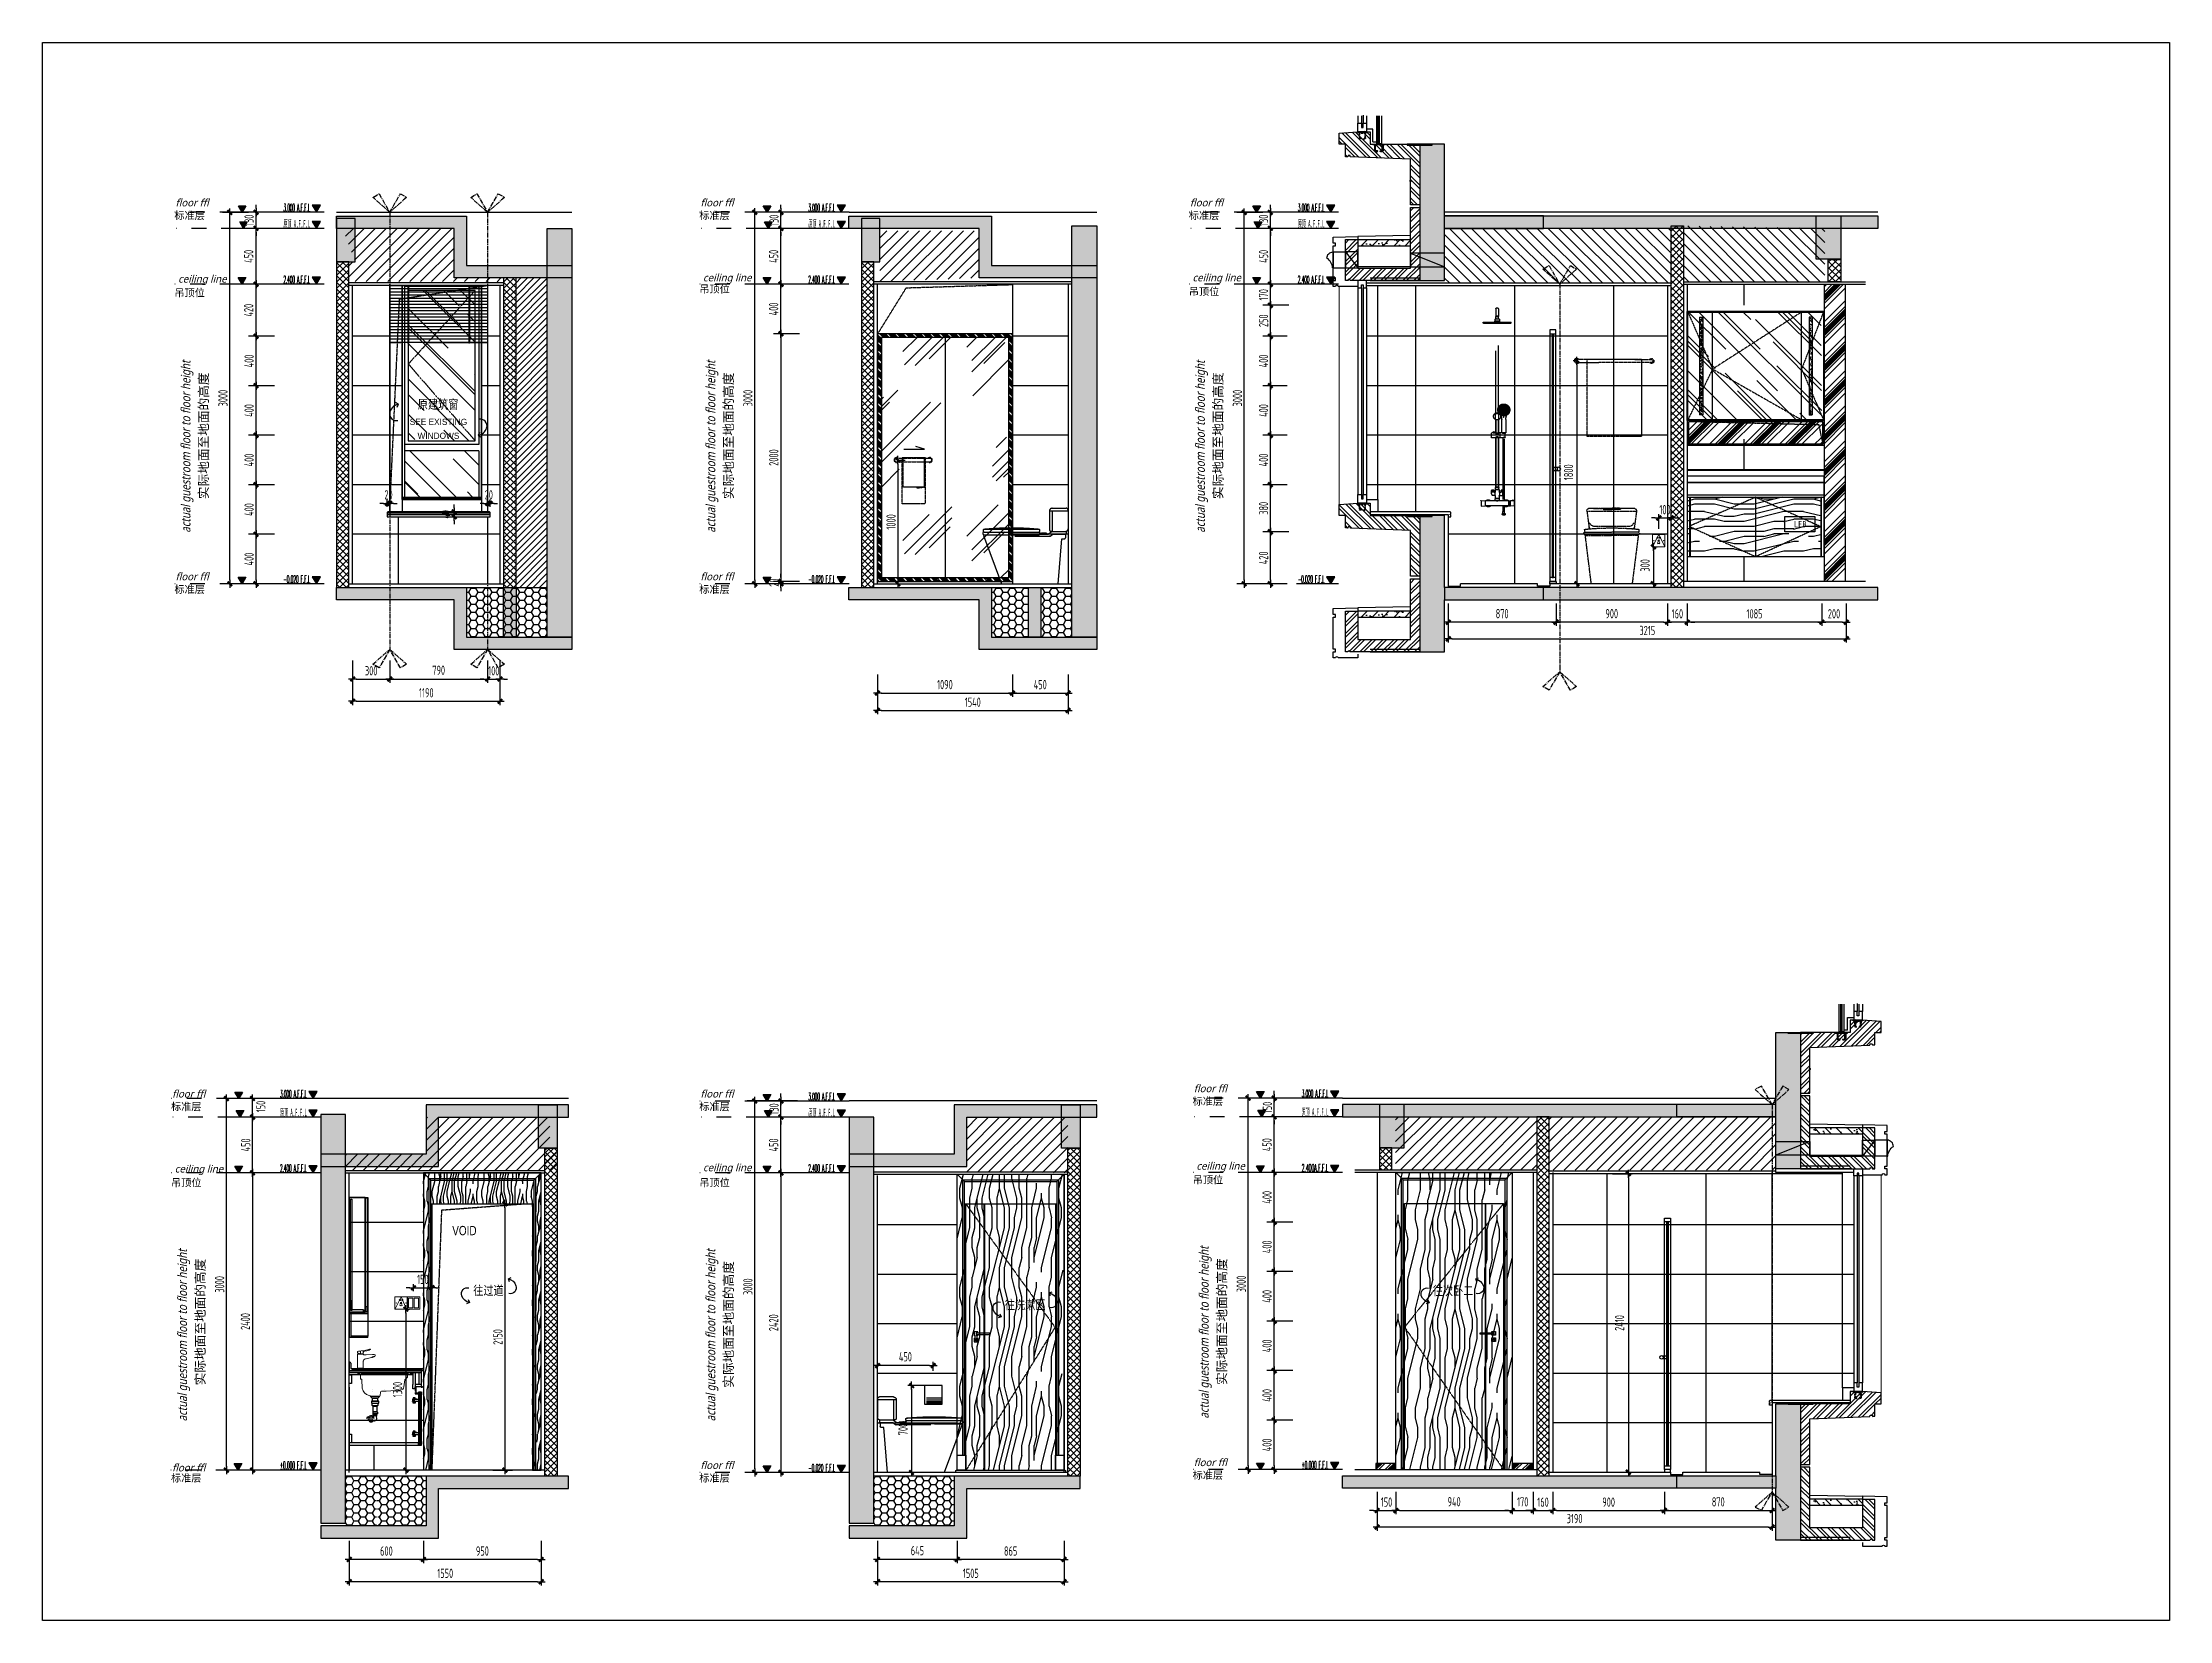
# Model space of a CAD drawing. Header units: inches. Extents: x 96003 to 270950, y -80202 to 65998.
# Drawn here: x 253774 to 270950, y 34203 to 46948 of the extents above; entities that cross this region are included whole.
import ezdxf
from ezdxf.enums import TextEntityAlignment as Align
from ezdxf.xclip import XClip

# ---------------------------------------------------------------- set-up
doc = ezdxf.new("R2010")
doc.units = ezdxf.units.IN
doc.header["$LTSCALE"] = 10
doc.header["$MEASUREMENT"] = 0
doc.header["$XCLIPFRAME"] = 2
for name, pattern in [('$0$HIDDEN', [0.375, 0.25, -0.125]), ('CENTER2', [1.125, 0.75, -0.125, 0.125, -0.125]), ('DASH', [0.35, 0.25, -0.1]), ('DASHED2', [0.375, 0.25, -0.125]), ('HIDDEN', [0.375, 0.25, -0.125]), ('M-CENTER', [1.8, 1.2, -0.2, 0.2, -0.2])]:
    doc.linetypes.add(name, pattern=pattern)
for name, color, linetype in [('!PboEL-看线', 30, 'Continuous'), ('$0$LWK-建筑-立面-填充', 8, 'Continuous'), ('009插座层', 136, 'Continuous'), ('01', 200, 'Continuous'), ('02', 251, 'Continuous'), ('05', 12, 'Continuous'), ('A-WIN', 31, 'Continuous'), ('A_WALL', 4, 'Continuous'), ('B-DE-H', 8, 'Continuous'), ('C-顶面灯具、灯带', 22, 'Continuous'), ('E-立面轮廓线', 4, 'Continuous'), ('ED-文字说明', 50, 'Continuous'), ('ED-造型尺寸', 44, 'Continuous'), ('ED-造型细线', 136, 'Continuous'), ('EL-03', 3, 'Continuous'), ('EL-1', 1, 'Continuous'), ('EL-136', 136, 'Continuous'), ('EL-138', 138, 'Continuous'), ('EL-251', 251, 'Continuous'), ('EL-30', 30, 'Continuous'), ('EL-BHATCH-250', 250, 'Continuous'), ('EL-DIM', 50, 'Continuous'), ('EL-FURN', 1, 'Continuous'), ('EL-TEXT', 50, 'Continuous'), ('EL-天花轮廓线', 100, 'Continuous'), ('EL-立面尺寸', 44, 'Continuous'), ('EL-远看线', 30, 'Continuous'), ('ELEVTION', 161, 'Continuous'), ('ELV-8', 8, 'Continuous'), ('EM-机电图例', 2, 'Continuous'), ('FC-地面造型', 136, 'Continuous'), ('FC-填充', 250, 'Continuous'), ('FF-FINISH【完成面】', 20, 'Continuous'), ('FF1-完成面', 20, 'Continuous'), ('HAT【填充】', 250, 'Continuous'), ('SBEI', 1, 'Continuous'), ('TK', 1, 'Continuous'), ('US-对边线', 14, 'Continuous'), ('US-细实线', 255, 'Continuous'), ('US-虚   线', 8, 'HIDDEN'), ('US-轮廓线', 30, 'Continuous'), ('US-门抽块', 30, 'Continuous'), ('WINDOW', 3, 'Continuous'), ('WIPEOUT', 250, 'Continuous'), ('铝膜', 4, 'Continuous')]:
    doc.layers.add(name, color=color, linetype=linetype)
doc.layers.add('F-2', color=145, linetype='Continuous', lineweight=0)
doc.layers.add('L-立面看线', color=8, linetype='Continuous', lineweight=13)
doc.styles.add('-宋体', font='')
doc.styles.add('CCD-HB', font='hbsmall.shx')
doc.styles.add('CCD_DIM', font='archs.shx', dxfattribs={"width": 0.7})
doc.styles.add('hbsmall', font='hbsmall.shx', dxfattribs={"width": 0.7})
doc.styles.add('hz', font='simplex', dxfattribs={"width": 0.7, "bigfont": 'hztxt'})
doc.styles.add('LUCIDIA', font='')
doc.styles.add('RomanS', font='romans.shx', dxfattribs={"width": 0.9})
doc.styles.add('st', font='')
doc.styles.add('宋体', font='', dxfattribs={"height": 60})
doc.styles.get('-宋体').set_extended_font_data('SimSun')
doc.styles.get('LUCIDIA').set_extended_font_data('Lucida Sans', italic=True)
doc.styles.get('st').set_extended_font_data('SimSun')
doc.styles.get('宋体').set_extended_font_data('SimSun')
doc.linetypes.add('ZIGZAG', pattern='A,0.00254,-5.08,[131,ltypeshp.shx,S=5.08,R=0,X=-5.08,Y=0],-10.16,[131,ltypeshp.shx,S=5.08,R=180,X=5.08,Y=0],-5.08', length=20.32254)
doc.dimstyles.new('1.30', dxfattribs={"dimscale": 30, "dimtxt": 2.5, "dimasz": 1, "dimexe": 1, "dimexo": 1.5, "dimgap": 1, "dimtad": 1, "dimdec": 0, "dimrnd": 5, "dimdsep": 46, "dimtxsty": 'CCD_DIM', "dimblk": 'CCD_Dimension_Tick', "dimcen": 1, "dimclrd": 44, "dimclre": 44, "dimclrt": 2, "dimadec": 0, "dimazin": 2, "dimtfac": 1, "dimtdec": 0, "dimtix": 1, "dimtmove": 2, "dimatfit": 3, "dimldrblk": 'CCD_Dimension_Tick', "dimfxl": 5, "dimfxlon": 1, "dimtolj": 1, "dimarcsym": 0})
doc.dimstyles.new('Matrix_30内', dxfattribs={"dimscale": 30, "dimtxt": 2.5, "dimasz": 1, "dimexe": 2, "dimexo": 1.5, "dimgap": 0.6, "dimtad": 1, "dimdec": 0, "dimrnd": 1, "dimzin": 12, "dimdsep": 46, "dimtxsty": 'CCD_DIM', "dimblk": 'CCD_Dimension_Tick', "dimcen": 0.125, "dimclrd": 44, "dimclre": 44, "dimclrt": 50, "dimadec": 0, "dimazin": 0, "dimtfac": 1, "dimtdec": 0, "dimtix": 1, "dimtmove": 2, "dimatfit": 3, "dimldrblk": 'CCD_Leader_Dot', "dimfxl": 5, "dimfxlon": 1, "dimtvp": 1, "dimtolj": 1, "dimtzin": 0, "dimarcsym": 0})
pattern_1 = [(90, (31291.06, 67308.9), (-400, 2e-14), [80, -120, 40, -160]), (90, (31281.06, 67588.9), (-400, 2e-14), [80, -320]), (90, (31261.06, 67548.9), (-400, 2e-14), [40, -360]), (90, (31251.06, 67328.9), (-400, 2e-14), [20, -280, 20, -80]), (90, (31231.06, 67468.9), (-400, 2e-14), [80, -120, 20, -180]), (90, (31221.06, 67368.9), (-400, 2e-14), [60, -340]), (90, (31211.06, 67468.9), (-400, 2e-14), [120, -280]), (90, (31201.06, 67348.9), (-400, 2e-14), [80, -320]), (90, (31191.06, 67508.9), (-400, 2e-14), [200, -200]), (90, (31171.06, 67388.9), (-400, 2e-14), [40, -120, 80, -160]), (90, (31161.06, 67668.9), (-400, 2e-14), [80, -320]), (90, (31151.06, 67588.9), (-400, 2e-14), [40, -360]), (90, (31141.06, 67508.9), (-400, 2e-14), [40, -360]), (90, (31131.06, 67308.9), (-400, 2e-14), [80, -320]), (90, (31121.06, 67508.9), (-400, 2e-14), [80, -320]), (90, (31101.06, 67508.9), (-400, 2e-14), [80, -80, 80, -160]), (90, (31081.06, 67428.9), (-400, 2e-14), [40, -200, 80, -80]), (90, (31071.06, 67508.9), (-400, 2e-14), [120, -280]), (90, (31051.06, 67508.9), (-400, 2e-14), [80, -320]), (90, (31041.06, 67348.9), (-400, 2e-14), [120, -160, 40, -80]), (90, (31021.06, 67348.9), (-400, 2e-14), [200, -200]), (90, (31011.06, 67588.9), (-400, 2e-14), [40, -360]), (90, (31001.06, 67468.9), (-400, 2e-14), [80, -320]), (90, (30991.06, 67388.9), (-400, 2e-14), [40, -160, 40, -160]), (90, (30981.06, 67348.9), (-400, 2e-14), [40, -120, 80, -160]), (90, (30971.06, 67428.9), (-400, 2e-14), [40, -200, 40, -120]), (90, (30961.06, 67508.9), (-400, 2e-14), [120, -280]), (90, (30941.06, 67348.9), (-400, 2e-14), [80, -320]), (90, (30931.06, 67548.9), (-400, 2e-14), [40, -360]), (90, (30921.06, 67628.9), (-400, 2e-14), [40, -360]), (104.03624, (31261.065, 67588.91), (1e-08, 400), [41.2, -1608.0422]), (104.03624, (31171.065, 67628.91), (1e-08, 400), [41.2, -1608.0422]), (104.03624, (30931.065, 67588.91), (1e-08, 400), [41.2, -1608.0422]), (104.03624, (31081.065, 67468.91), (1e-08, 400), [41.2, -1608.0422]), (104.03624, (31021.065, 67548.91), (1e-08, 400), [41.2, -1608.0422]), (104.03624, (31051.065, 67588.91), (1e-08, 400), [41.2, -1608.0422]), (104.03624, (30981.065, 67388.91), (1e-08, 400), [41.2, -1608.0422]), (104.03624, (31001.065, 67548.91), (1e-08, 400), [41.2, -1608.0422]), (104.03624, (31151.065, 67628.91), (1e-08, 400), [82.4, -1566.8422]), (104.03624, (31121.065, 67588.91), (1e-08, 400), [82.4, -1566.8422]), (104.03624, (31101.065, 67588.91), (1e-08, 400), [82.4, -1566.8422]), (255.96376, (31231.065, 67468.91), (1e-08, -400), [41.2, -82.4, 41.2, -1484.4422]), (255.96376, (31171.065, 67388.91), (1e-08, -400), [41.2, -1608.0422]), (255.96376, (30991.065, 67388.91), (1e-08, -400), [82.4, -1566.8422]), (284.03624, (31281.065, 67588.91), (-1e-08, -400), [41.2, -1608.0422]), (75.96376, (31281.065, 67668.91), (-1e-08, 400), [41.2, -1608.0422]), (75.96376, (31141.065, 67548.91), (-1e-08, 400), [41.2, -1608.0422]), (75.96376, (31071.065, 67628.91), (-1e-08, 400), [41.2, -1608.0422]), (75.96376, (31041.065, 67468.91), (-1e-08, 400), [41.2, -1608.0422]), (75.96376, (30991.065, 67428.91), (-1e-08, 400), [41.2, -1608.0422]), (75.96376, (30971.065, 67468.91), (-1e-08, 400), [41.2, -1608.0422]), (75.96376, (31041.065, 67468.91), (-1e-08, 400), [41.2, -1608.0422]), (75.96376, (30981.065, 67588.91), (-1e-08, 400), [164.8, -1484.4422]), (75.96376, (31251.065, 67348.91), (-1e-08, 400), [164.8, -1484.4422]), (75.96376, (31221.065, 67388.91), (-1e-08, 400), [164.8, -1484.4422]), (75.96376, (31201.065, 67428.91), (-1e-08, 400), [41.2, -82.4, 82.4, -1443.2422]), (75.96376, (31171.065, 67428.91), (-1e-08, 400), [82.4, -82.4, 82.4, -1402.0422]), (75.96376, (31131.065, 67388.91), (-1e-08, 400), [164.8, -1484.4422]), (75.96376, (31101.065, 67348.91), (-1e-08, 400), [164.8, -1484.4422]), (75.96376, (31081.065, 67348.91), (-1e-08, 400), [164.8, -1484.4422]), (75.96376, (30961.065, 67628.91), (-1e-08, 400), [41.2, -1608.0422]), (75.96377, (30921.065, 67668.91), (-8e-05, 400), [82.4, -1566.8422]), (75.96377, (30941.065, 67428.91), (-8e-05, 400), [82.4, -1566.8422]), (75.96376, (31291.065, 67388.91), (-7e-06, 400), [164.8, -1484.4422]), (75.96376, (31011.065, 67628.91), (-7e-06, 400), [123.6, -1525.6422]), (75.96376, (31041.065, 67668.91), (-7e-06, 400), [247.2, -1402.0422])]
pattern_2 = [(135, (597187.99, 170009), (44.194174, 44.194174), [])]
pattern_3 = [(45, (-992.03, 0), (254.55844, 678.8225), [4500, -600, 1500, -300]), (45, (-815.96, 388.2), (-494.2676, 70.0036), [900, -99, 1800, -225]), (45, (-1066.28, 286.38), (960.95812, 1245.21504), [2400, -420, 1200, -300])]
pattern_4 = [(45, (-64321.344, 162834.156), (-44.194174, 44.194174), [])]

msp = doc.modelspace()

# ---------------------------------------------------------------- texts
at = {"layer": 'ED-文字说明'}
for s, style, p in [('ceiling line', 'LUCIDIA', (254869, 45008.9)), ('ceiling line', 'LUCIDIA', (259107.9, 45018.9)), ('ceiling line', 'LUCIDIA', (263060.7, 45018.9)), ('吊顶位', 'st', (254839.3, 44897.1)), ('吊顶位', 'st', (259078.1, 44927.1)), ('吊顶位', 'st', (263031, 44907.1)), ('ceiling line', 'LUCIDIA', (254841.8, 37821.1)), ('ceiling line', 'LUCIDIA', (259107.9, 37831.3)), ('吊顶位', 'st', (254812.1, 37709.4)), ('吊顶位', 'st', (259078.1, 37709.5))]:
    msp.add_text(s, height=60, dxfattribs=dict(at, style=style)).set_placement(p)
at = {"layer": 'ED-文字说明', "style": 'LUCIDIA', "width": 0.8}
for p in [(254968.2, 42989.6), (259207.1, 42989.6), (263160, 42989.6), (254941, 35811.8), (259207.1, 35812)]:
    msp.add_text('actual guestroom floor to floor height', height=75, rotation=90, dxfattribs=at).set_placement(p)
at = {"layer": 'ED-文字说明', "style": '宋体'}
for p in [(255111.7, 43260), (259350.6, 43260), (263303.5, 43260), (255084.5, 36102.2), (259350.6, 36082.4)]:
    msp.add_text('实际地面至地面的高度', height=75, rotation=90, dxfattribs=at).set_placement(p)
at = {"layer": 'EL-DIM', "color": 2}
for s, style, p in [('floor ffl ', 'LUCIDIA', (254848.1, 45624.6)), ('floor ffl ', 'LUCIDIA', (259087, 45624.6)), ('floor ffl ', 'LUCIDIA', (263039.8, 45624.6)), ('标准层', 'st', (254838.9, 45521.2)), ('标准层', 'st', (259077.8, 45521.2)), ('标准层', 'st', (263030.7, 45521.2)), ('floor ffl ', 'LUCIDIA', (254848, 42604.6)), ('floor ffl ', 'LUCIDIA', (259086.8, 42604.6)), ('标准层', 'st', (254838.8, 42501.2)), ('标准层', 'st', (259077.7, 42501.2)), ('floor ffl ', 'LUCIDIA', (254820.9, 38426.9)), ('floor ffl ', 'LUCIDIA', (259087, 38427)), ('标准层', 'st', (254811.7, 38323.4)), ('标准层', 'st', (259077.8, 38323.6)), ('标准层', 'st', (254811.6, 35323.6)), ('floor ffl ', 'LUCIDIA', (254820.8, 35407.1)), ('标准层', 'st', (259077.7, 35323.6)), ('floor ffl ', 'LUCIDIA', (259086.8, 35427))]:
    msp.add_text(s, height=60, dxfattribs=dict(at, style=style)).set_placement(p)
at = {"layer": 'EL-TEXT', "color": 50, "width": 0.8}
for s, style, p in [('VOID', 'hbsmall', (257082.9, 37314.7, 0)), ('往过道', 'st', (257252.2, 36831, 12.2)), ('往洗漱区', 'st', (261545.1, 36716.7, 12.2)), ('往次卧二', 'st', (265001.4, 36829.8, 12.2))]:
    msp.add_text(s, height=75, dxfattribs=dict(at, style=style)).set_placement(p)

# ---------------------------------------------------------------- blocks, each defined once
blk = doc.blocks.new('CCD_Dimension_Tick')
at = {"color": 0, "linetype": 'ByBlock'}
for p, q in [((-1.09, 0), (0, 0)), ((0, 0), (1.09, 0))]:
    blk.add_line(p, q, dxfattribs=at)
at = {"color": 0, "linetype": 'Continuous', "const_width": 0.608}
blk.add_lwpolyline([(-0.61, -0.61), (0.61, 0.61)], dxfattribs=at)
blk = doc.blocks.new('*D77')
at = {"layer": 'Defpoints', "color": 0, "linetype": 'ByBlock', "transparency": 16777216}
for p in [(256578, 43244), (256278, 42576), (256578, 41807)]:
    blk.add_point(p, dxfattribs=at)
at = {"layer": 'FC-地面造型', "color": 44, "linetype": 'ByBlock', "lineweight": -2, "transparency": 16777216}
for p, q in [((256278, 41957), (256278, 41777)), ((256578, 41957), (256578, 41777)), ((256308, 41807), (256548, 41807))]:
    blk.add_line(p, q, dxfattribs=at)
at = {"layer": 'FC-地面造型', "color": 44, "linetype": 'ByBlock', "lineweight": -2, "transparency": 16777216, "xscale": 30, "yscale": 30, "zscale": 30, "rotation": 180}
blk.add_blockref('CCD_Dimension_Tick', (256278, 41807), dxfattribs=at)
at = {"layer": 'FC-地面造型', "color": 44, "linetype": 'ByBlock', "lineweight": -2, "transparency": 16777216, "xscale": 30, "yscale": 30, "zscale": 30}
blk.add_blockref('CCD_Dimension_Tick', (256578, 41807), dxfattribs=at)
at = {"layer": 'FC-地面造型', "color": 2, "linetype": 'ByBlock', "transparency": 16777216, "insert": (256428, 41874), "char_height": 75, "attachment_point": 5, "style": 'CCD_DIM'}
blk.add_mtext('\\A1;300', dxfattribs=at)
blk = doc.blocks.new('*D78')
at = {"layer": 'Defpoints', "color": 0, "linetype": 'ByBlock', "transparency": 16777216}
for p in [(256278, 42576, 0), (257468, 42576, 0), (257468, 41627)]:
    blk.add_point(p, dxfattribs=at)
at = {"layer": 'FC-地面造型', "color": 44, "linetype": 'ByBlock', "lineweight": -2, "transparency": 16777216}
for p, q in [((256278, 41777), (256278, 41597)), ((257468, 41777), (257468, 41597)), ((256308, 41627), (257438, 41627))]:
    blk.add_line(p, q, dxfattribs=at)
at = {"layer": 'FC-地面造型', "color": 44, "linetype": 'ByBlock', "lineweight": -2, "transparency": 16777216, "xscale": 30, "yscale": 30, "zscale": 30, "rotation": 180}
blk.add_blockref('CCD_Dimension_Tick', (256278, 41627), dxfattribs=at)
at = {"layer": 'FC-地面造型', "color": 44, "linetype": 'ByBlock', "lineweight": -2, "transparency": 16777216, "xscale": 30, "yscale": 30, "zscale": 30}
blk.add_blockref('CCD_Dimension_Tick', (257468, 41627), dxfattribs=at)
at = {"layer": 'FC-地面造型', "color": 2, "linetype": 'ByBlock', "transparency": 16777216, "insert": (256873, 41696), "char_height": 75, "attachment_point": 5, "style": 'CCD_DIM'}
blk.add_mtext('\\A1;1190', dxfattribs=at)
blk = doc.blocks.new('*D81')
at = {"layer": 'Defpoints', "color": 0, "linetype": 'ByBlock', "transparency": 16777216}
for p in [(261606, 42810), (260516, 42726), (261606, 41694)]:
    blk.add_point(p, dxfattribs=at)
at = {"layer": 'FC-地面造型', "color": 44, "linetype": 'ByBlock', "lineweight": -2, "transparency": 16777216}
for p, q in [((260516, 41844), (260516, 41664)), ((261606, 41844), (261606, 41664)), ((260546, 41694), (261576, 41694))]:
    blk.add_line(p, q, dxfattribs=at)
at = {"layer": 'FC-地面造型', "color": 44, "linetype": 'ByBlock', "lineweight": -2, "transparency": 16777216, "xscale": 30, "yscale": 30, "zscale": 30, "rotation": 180}
blk.add_blockref('CCD_Dimension_Tick', (260516, 41694), dxfattribs=at)
at = {"layer": 'FC-地面造型', "color": 44, "linetype": 'ByBlock', "lineweight": -2, "transparency": 16777216, "xscale": 30, "yscale": 30, "zscale": 30}
blk.add_blockref('CCD_Dimension_Tick', (261606, 41694), dxfattribs=at)
at = {"layer": 'FC-地面造型', "color": 2, "linetype": 'ByBlock', "transparency": 16777216, "insert": (261061, 41762), "char_height": 75, "attachment_point": 5, "style": 'CCD_DIM'}
blk.add_mtext('\\A1;1090', dxfattribs=at)
blk = doc.blocks.new('tyreytrytrur4324235')
h = blk.add_hatch()
h.set_pattern_fill('CYL', color=250, scale=50, pattern_type=2)
h.set_pattern_definition([(135, (214292.023, -380709.463), (-35.355339, -35.355339), []), (135, (214291.316, -380710.17), (-35.355339, -35.355339), []), (135, (214289.9, -380711.584), (-35.355339, -35.355339), []), (135, (214287.074, -380714.41), (-35.355339, -35.355339), []), (135, (214281.417, -380720.07), (-35.355339, -35.355339), []), (135, (214268.69, -380732.797), (-35.355339, -35.355339), []), (135, (214263.03, -380738.454), (-35.355339, -35.355339), []), (135, (214260.203, -380741.28), (-35.355339, -35.355339), []), (135, (214258.79, -380742.697), (-35.355339, -35.355339), []), (135, (214258.08, -380743.404), (-35.355339, -35.355339), [])])
h.paths.add_polyline_path([(130383, -136548), (131412, -136548), (131412, -134608), (130383, -134608)], flags=16)
h.paths.add_polyline_path([(130353, -136578), (131442, -136578), (131442, -134578), (130353, -134578)])
at = {"layer": 'EM-机电图例'}
h = blk.add_hatch(dxfattribs=at)
h.set_pattern_fill('玻璃2', color=250, scale=100)
h.set_pattern_definition([(45, (-363.2, -276470.4), (9e-14, 1527.3506), [600, -360, 600, -360, 240, -523.2816]), (45, (-393.2, -276440.4), (9e-14, 1527.3506), [480, -600, 360, -360, 420, -463.2816]), (45, (-393.2, -276350.4), (9e-14, 1527.3506), [360, -720, 240, -360, 540, -463.2816]), (45, (-303.2, -276440.4), (9e-14, 1527.3506), [360, -720, 300, -1303.2815]), (45, (-213.2, -276350.4), (9e-14, 1527.3506), [180, -900, 120, -1483.2815]), (45, (-363.2, -276200.4), (9e-14, 1527.3506), [120, -900, 120, -480, 300, -763.2816]), (45, (176.8, -276290.4), (9e-14, 1527.3506), [600, -900, 720, -475.2816]), (45, (176.8, -276380.4), (9e-14, 1527.3506), [840, -600, 900, -355.2816]), (45, (326.8, -276260.4), (-2e-13, -1697.056), [600, -840, 480, -763.2816]), (45, (236.8, -276080.4), (9e-14, 1527.3506), [300, -1200, 360, -823.2816]), (45, (416.8, -276170.4), (9e-14, 1527.3506), [240, -1200, 240, -1003.2815])])
h.paths.add_polyline_path([(130383, -136548), (131412, -136548), (131412, -134608), (130383, -134608)])
at = {"color": 1, "linetype": 'DASH'}
for p, q in [((130735, -135818), (130673, -135826)), ((130673, -135826), (130673, -135818))]:
    blk.add_line(p, q, dxfattribs=at)
at = {"color": 30}
for points in [[(130353, -136578), (131442, -136578), (131442, -134578), (130353, -134578)], [(130383, -136548), (131412, -136548), (131412, -134608), (130383, -134608)]]:
    blk.add_lwpolyline(points, close=True, dxfattribs=at)
at = {"color": 1, "linetype": 'DASH'}
for points in [[(130502, -135583), (130778, -135583)], [(130502, -135613), (130778, -135613)], [(130678, -135577), (130738, -135577), (130738, -135953), (130551, -135953), (130551, -135577), (130610, -135577)]]:
    blk.add_lwpolyline(points, dxfattribs=at)
blk.add_lwpolyline([(130560, -135579), (130728, -135579), (130728, -135818), (130560, -135818)], close=True, dxfattribs=at)
at = {"color": 8, "linetype": 'DASH'}
for centre, start, end in [((130505, -135598), 49.9846, 310.0154), ((130775, -135598), 229.9846, 130.0154)]:
    blk.add_arc(centre, 19.6, start, end, dxfattribs=at)
at = {"color": 1, "linetype": 'DASH'}
for centre, start, end in [((130505, -135598), 100.3889, 259.6111), ((130775, -135598), 280.3889, 79.6111)]:
    blk.add_arc(centre, 15.3, start, end, dxfattribs=at)
at = {"layer": 'ED-造型细线', "color": 1, "elevation": 0}
blk.add_lwpolyline([(130564, -135511), (130732, -135511), (130661, -135489)], dxfattribs=at)
at = {"layer": 'EM-机电图例', "color": 1}
blk.add_line((130897, -134608), (130897, -136548), dxfattribs=at)
at = {"layer": 'FF-FINISH【完成面】', "linetype": 'ByBlock', "elevation": 0}
blk.add_lwpolyline([(130352, -136598), (130352, -136578), (131442, -136578), (131442, -136598)], dxfattribs=at)
blk = doc.blocks.new('*D82')
at = {"layer": 'Defpoints', "color": 0, "linetype": 'ByBlock', "transparency": 16777216}
for p in [(262056, 42976), (261606, 41844), (262056, 41694)]:
    blk.add_point(p, dxfattribs=at)
at = {"layer": 'FC-地面造型', "color": 44, "linetype": 'ByBlock', "lineweight": -2, "transparency": 16777216}
for p, q in [((261606, 41799), (261606, 41664)), ((262056, 41844), (262056, 41664)), ((261636, 41694), (262026, 41694))]:
    blk.add_line(p, q, dxfattribs=at)
at = {"layer": 'FC-地面造型', "color": 44, "linetype": 'ByBlock', "lineweight": -2, "transparency": 16777216, "xscale": 30, "yscale": 30, "zscale": 30, "rotation": 180}
blk.add_blockref('CCD_Dimension_Tick', (261606, 41694), dxfattribs=at)
at = {"layer": 'FC-地面造型', "color": 44, "linetype": 'ByBlock', "lineweight": -2, "transparency": 16777216, "xscale": 30, "yscale": 30, "zscale": 30}
blk.add_blockref('CCD_Dimension_Tick', (262056, 41694), dxfattribs=at)
at = {"layer": 'FC-地面造型', "color": 2, "linetype": 'ByBlock', "transparency": 16777216, "insert": (261831, 41762), "char_height": 75, "attachment_point": 5, "style": 'CCD_DIM'}
blk.add_mtext('\\A1;450', dxfattribs=at)
blk = doc.blocks.new('*D83')
at = {"layer": 'Defpoints', "color": 0, "linetype": 'ByBlock', "transparency": 16777216}
for p in [(260516, 41844), (262056, 41844), (262056, 41553)]:
    blk.add_point(p, dxfattribs=at)
at = {"layer": 'FC-地面造型', "color": 44, "linetype": 'ByBlock', "lineweight": -2, "transparency": 16777216}
for p, q in [((260516, 41703), (260516, 41523)), ((262056, 41703), (262056, 41523)), ((260546, 41553), (262026, 41553))]:
    blk.add_line(p, q, dxfattribs=at)
at = {"layer": 'FC-地面造型', "color": 44, "linetype": 'ByBlock', "lineweight": -2, "transparency": 16777216, "xscale": 30, "yscale": 30, "zscale": 30, "rotation": 180}
blk.add_blockref('CCD_Dimension_Tick', (260516, 41553), dxfattribs=at)
at = {"layer": 'FC-地面造型', "color": 44, "linetype": 'ByBlock', "lineweight": -2, "transparency": 16777216, "xscale": 30, "yscale": 30, "zscale": 30}
blk.add_blockref('CCD_Dimension_Tick', (262056, 41553), dxfattribs=at)
at = {"layer": 'FC-地面造型', "color": 2, "linetype": 'ByBlock', "transparency": 16777216, "insert": (261286, 41620), "char_height": 75, "attachment_point": 5, "style": 'CCD_DIM'}
blk.add_mtext('\\A1;1540', dxfattribs=at)
blk = doc.blocks.new('*D88')
at = {"layer": 'Defpoints', "color": 0, "linetype": 'ByBlock', "transparency": 16777216}
for p in [(259737, 44996), (259917, 44996), (260517, 44596)]:
    blk.add_point(p, dxfattribs=at)
at = {"layer": 'EL-天花轮廓线', "color": 44, "lineweight": -2, "transparency": 16777216}
for p, q in [((259872, 44996), (259677, 44996)), ((259737, 44626), (259737, 44966)), ((259887, 44596), (259677, 44596))]:
    blk.add_line(p, q, dxfattribs=at)
at = {"layer": 'EL-天花轮廓线', "color": 44, "linetype": 'ByBlock', "lineweight": -2, "transparency": 16777216, "xscale": 30, "yscale": 30, "zscale": 30}
for p, rotation in [((259737, 44996), 90), ((259737, 44596), 270)]:
    blk.add_blockref('CCD_Dimension_Tick', p, dxfattribs=dict(at, rotation=rotation))
at = {"layer": 'EL-天花轮廓线', "color": 50, "linetype": 'ByBlock', "transparency": 16777216, "insert": (259678, 44796), "char_height": 75, "attachment_point": 5, "rotation": 90, "style": 'CCD_DIM'}
blk.add_mtext('\\A1;400', dxfattribs=at)
blk = doc.blocks.new('CCD_Leader_Dot')
at = {"color": 0, "linetype": 'ByBlock'}
blk.add_line((-5, 0), (-10, 0), dxfattribs=at)
at = {"color": 0, "linetype": 'ByBlock', "const_width": 5}
blk.add_lwpolyline([(-2.5, 0, 1), (2.5, 0, 1)], format="xyb", close=True, dxfattribs=at)
blk = doc.blocks.new('*D85')
at = {"layer": 'Defpoints', "color": 0, "linetype": 'ByBlock', "transparency": 16777216}
for p in [(259737, 45577), (259917, 45577), (259920, 45447)]:
    blk.add_point(p, dxfattribs=at)
at = {"layer": 'EL-天花轮廓线', "color": 44, "lineweight": -2, "transparency": 16777216}
for p, q in [((259872, 45577), (259677, 45577)), ((259737, 45607), (259737, 45637)), ((259737, 45447), (259737, 45577)), ((259875, 45447), (259677, 45447)), ((259737, 45417), (259737, 45387))]:
    blk.add_line(p, q, dxfattribs=at)
at = {"layer": 'EL-天花轮廓线', "color": 44, "linetype": 'ByBlock', "lineweight": -2, "transparency": 16777216, "xscale": 30, "yscale": 30, "zscale": 30}
for p, rotation in [((259737, 45577), 270), ((259737, 45447), 90)]:
    blk.add_blockref('CCD_Dimension_Tick', p, dxfattribs=dict(at, rotation=rotation))
at = {"layer": 'EL-天花轮廓线', "color": 50, "linetype": 'ByBlock', "transparency": 16777216, "insert": (259681, 45512), "char_height": 75, "attachment_point": 5, "rotation": 90, "style": 'CCD_DIM'}
blk.add_mtext('\\A1;130', dxfattribs=at)
blk = doc.blocks.new('*D86')
at = {"layer": 'Defpoints', "color": 0, "linetype": 'ByBlock', "transparency": 16777216}
for p in [(259525, 45577), (259884, 45577), (259917, 42576)]:
    blk.add_point(p, dxfattribs=at)
at = {"layer": 'EL-天花轮廓线', "color": 44, "lineweight": -2, "transparency": 16777216}
for p, q in [((259675, 45577), (259465, 45577)), ((259525, 42606), (259525, 45547)), ((259675, 42576), (259465, 42576))]:
    blk.add_line(p, q, dxfattribs=at)
at = {"layer": 'EL-天花轮廓线', "color": 44, "linetype": 'ByBlock', "lineweight": -2, "transparency": 16777216, "xscale": 30, "yscale": 30, "zscale": 30}
for p, rotation in [((259525, 45577), 90), ((259525, 42576), 270)]:
    blk.add_blockref('CCD_Dimension_Tick', p, dxfattribs=dict(at, rotation=rotation))
at = {"layer": 'EL-天花轮廓线', "color": 50, "linetype": 'ByBlock', "transparency": 16777216, "insert": (259470, 44076), "char_height": 75, "attachment_point": 5, "rotation": 90, "style": 'CCD_DIM'}
blk.add_mtext('\\A1;3000', dxfattribs=at)
blk = doc.blocks.new('ELEVATION')
blk.add_hatch(color=256).paths.add_polyline_path([(4.17, 2.47), (2.7, 0), (1.23, 2.47)])
blk.add_line((0, 0), (14.67, 0))
blk.add_lwpolyline([(4.17, 2.47), (2.7, 0), (1.23, 2.47)], close=True)
at = {"style": 'hz', "width": 0.444477}
blk.add_attdef('ELEV', text='', height=2.5, dxfattribs=at).set_placement((4.89, 0.32), (14.26, 0.32), align=Align.FIT)
blk = doc.blocks.new('A$C2E6F40A5')
blk.add_hatch(color=256).paths.add_polyline_path([(40, 69), (-40, 69), (0, 0)])
at = {"color": 0}
blk.add_lwpolyline([(40, 69), (-40, 69), (0, 0), (40, 69)], dxfattribs=at)
blk = doc.blocks.new('20150428.1023048')
at = {"layer": 'ED-造型尺寸', "color": 250, "linetype": 'M-CENTER', "ltscale": 2}
blk.add_line((21.19, 0, 0), (-14.89, 0, 0), dxfattribs=at)
at = {"layer": 'ED-造型尺寸', "xscale": -0.0256, "yscale": 0.0256, "zscale": 0.0256}
blk.add_blockref('A$C2E6F40A5', (3.19, 0, 0), dxfattribs=at)
blk = doc.blocks.new('*D87')
at = {"layer": 'Defpoints', "color": 0, "linetype": 'ByBlock', "transparency": 16777216}
for p in [(259737, 45447), (259920, 45447), (259917, 44996)]:
    blk.add_point(p, dxfattribs=at)
at = {"layer": 'EL-天花轮廓线', "color": 44, "lineweight": -2, "transparency": 16777216}
for p, q in [((259875, 45447), (259677, 45447)), ((259737, 45026), (259737, 45417)), ((259872, 44996), (259677, 44996))]:
    blk.add_line(p, q, dxfattribs=at)
at = {"layer": 'EL-天花轮廓线', "color": 44, "linetype": 'ByBlock', "lineweight": -2, "transparency": 16777216, "xscale": 30, "yscale": 30, "zscale": 30}
for p, rotation in [((259737, 45447), 90), ((259737, 44996), 270)]:
    blk.add_blockref('CCD_Dimension_Tick', p, dxfattribs=dict(at, rotation=rotation))
at = {"layer": 'EL-天花轮廓线', "color": 50, "linetype": 'ByBlock', "transparency": 16777216, "insert": (259678, 45221), "char_height": 75, "attachment_point": 5, "rotation": 90, "style": 'CCD_DIM'}
blk.add_mtext('\\A1;450', dxfattribs=at)
blk = doc.blocks.new('*D89')
at = {"layer": 'Defpoints', "color": 0, "linetype": 'ByBlock', "transparency": 16777216}
for p in [(260517, 44596), (259737, 42596), (260517, 42596)]:
    blk.add_point(p, dxfattribs=at)
at = {"layer": 'EL-天花轮廓线', "color": 44, "lineweight": -2, "transparency": 16777216}
for p, q in [((259887, 44596), (259677, 44596)), ((259737, 44566), (259737, 42626)), ((259887, 42596), (259677, 42596))]:
    blk.add_line(p, q, dxfattribs=at)
at = {"layer": 'EL-天花轮廓线', "color": 44, "linetype": 'ByBlock', "lineweight": -2, "transparency": 16777216, "xscale": 30, "yscale": 30, "zscale": 30}
for p, rotation in [((259737, 44596), 90), ((259737, 42596), 270)]:
    blk.add_blockref('CCD_Dimension_Tick', p, dxfattribs=dict(at, rotation=rotation))
at = {"layer": 'EL-天花轮廓线', "color": 50, "linetype": 'ByBlock', "transparency": 16777216, "insert": (259679, 43596), "char_height": 75, "attachment_point": 5, "rotation": 90, "style": 'CCD_DIM'}
blk.add_mtext('\\A1;2000', dxfattribs=at)
blk = doc.blocks.new('A$C274C2E7A')
at = {"linetype": 'DASHED2', "ltscale": 200}
for p, q in [((594, 588, 0), (746, 588, 0)), ((594, 588, 0), (594, 440, 0)), ((616, 610, 0), (729, 610, 0)), ((616, 588, 0), (616, 423, 0)), ((745, 600, 0), (746, 600, 0)), ((746, 594, 0), (746, 445, 0)), ((509, 396, 0), (61, 389, 0)), ((67, 440, 0), (509, 440, 0)), ((67, 418, 0), (509, 418, 0)), ((67, 396, 0), (509, 396, 0)), ((316, 385, 0), (601, 385, 0)), ((517, 402, 0), (588, 402, 0)), ((518, 409, 0), (518, 405, 0)), ((572, 409, 0), (572, 402, 0)), ((616, 423, 0), (588, 402, 0)), ((594, 385, 0), (594, 384, 0)), ((597, 385, 0), (595, 384, 0)), ((601, 385, 0), (623, 402, 0)), ((610, 423, 0), (724, 423, 0)), ((623, 402, 0), (724, 402, 0)), ((623, 402, 0), (628, 402, 0)), ((695, 364, 0), (715, 364, 0)), ((724, 402, 0), (724, 372, 0)), ((729, 423, 0), (729, 407, 0))]:
    blk.add_line(p, q, dxfattribs=at)
at = {"linetype": 'DASHED2', "ltscale": 200, "elevation": 0}
blk.add_lwpolyline([(61, 389), (207, 0), (664, 0), (695, 364)], dxfattribs=at)
at = {"linetype": 'DASHED2', "ltscale": 200}
for centre, radius, start, end in [((616, 588, 0), 21.7, 90.0001, 180.0001), ((729, 594, 0), 16.3, 0.0001, 90.0001), ((67, 407, 0), 10.9, 90.0001, 270.0001), ((67, 431, 0), 8.68, 90.0001, 180.0001), ((67, 427, 0), 8.68, 180.0001, 270.0001), ((288, -1810, 0), 2260, 84.3821, 95.6181), ((509, 431, 0), 8.68, 0.0001, 90.0001), ((505, 430, 0), 12.5, 287.5781, 5.042), ((509, 409, 0), 8.68, 0.0001, 90.0001), ((509, 405, 0), 8.68, 270.0001, 0.0001), ((531, 428, 0), 20.8, 217.493, 295.8767), ((557, 238, 0), 172, 85.0629, 98.7747), ((610, 440, 0), 16.3, 180.0001, 270.0001), ((715, 372, 0), 8.68, 270.0001, 0.0001), ((724, 445, 0), 21.7, 270.0001, 0.0001), ((724, 407, 0), 5.43, 270.0001, 0.0001)]:
    blk.add_arc(centre, radius, start, end, dxfattribs=at)
blk = doc.blocks.new('*D152')
at = {"layer": 'Defpoints', "color": 0, "linetype": 'ByBlock', "transparency": 16777216}
for p in [(257801, 35504, 0), (256851, 34846), (256851, 34696)]:
    blk.add_point(p, dxfattribs=at)
at = {"layer": 'FC-地面造型', "color": 44, "linetype": 'ByBlock', "lineweight": -2, "transparency": 16777216}
for p, q in [((256851, 34801), (256851, 34666)), ((257771, 34696), (256881, 34696)), ((257801, 34846), (257801, 34666))]:
    blk.add_line(p, q, dxfattribs=at)
at = {"layer": 'FC-地面造型', "color": 44, "linetype": 'ByBlock', "lineweight": -2, "transparency": 16777216, "xscale": 30, "yscale": 30, "zscale": 30, "rotation": 180}
blk.add_blockref('CCD_Dimension_Tick', (256851, 34696), dxfattribs=at)
at = {"layer": 'FC-地面造型', "color": 44, "linetype": 'ByBlock', "lineweight": -2, "transparency": 16777216, "xscale": 30, "yscale": 30, "zscale": 30}
blk.add_blockref('CCD_Dimension_Tick', (257801, 34696), dxfattribs=at)
at = {"layer": 'FC-地面造型', "color": 2, "linetype": 'ByBlock', "transparency": 16777216, "insert": (257326, 34764), "char_height": 75, "attachment_point": 5, "style": 'CCD_DIM'}
blk.add_mtext('\\A1;950', dxfattribs=at)
blk = doc.blocks.new('*D153')
at = {"layer": 'Defpoints', "color": 0, "linetype": 'ByBlock', "transparency": 16777216}
for p in [(256251, 35990, 0), (256851, 35749, 0), (256251, 34696)]:
    blk.add_point(p, dxfattribs=at)
at = {"layer": 'FC-地面造型', "color": 44, "linetype": 'ByBlock', "lineweight": -2, "transparency": 16777216}
for p, q in [((256251, 34846), (256251, 34666)), ((256821, 34696), (256281, 34696)), ((256851, 34846), (256851, 34666))]:
    blk.add_line(p, q, dxfattribs=at)
at = {"layer": 'FC-地面造型', "color": 44, "linetype": 'ByBlock', "lineweight": -2, "transparency": 16777216, "xscale": 30, "yscale": 30, "zscale": 30, "rotation": 180}
blk.add_blockref('CCD_Dimension_Tick', (256251, 34696), dxfattribs=at)
at = {"layer": 'FC-地面造型', "color": 44, "linetype": 'ByBlock', "lineweight": -2, "transparency": 16777216, "xscale": 30, "yscale": 30, "zscale": 30}
blk.add_blockref('CCD_Dimension_Tick', (256851, 34696), dxfattribs=at)
at = {"layer": 'FC-地面造型', "color": 2, "linetype": 'ByBlock', "transparency": 16777216, "insert": (256551, 34764), "char_height": 75, "attachment_point": 5, "style": 'CCD_DIM'}
blk.add_mtext('\\A1;600', dxfattribs=at)
blk = doc.blocks.new('*D154')
at = {"layer": 'Defpoints', "color": 0, "linetype": 'ByBlock', "transparency": 16777216}
for p in [(256251, 34846), (257801, 34846), (256251, 34516)]:
    blk.add_point(p, dxfattribs=at)
at = {"layer": 'FC-地面造型', "color": 44, "linetype": 'ByBlock', "lineweight": -2, "transparency": 16777216}
for p, q in [((256251, 34666), (256251, 34486)), ((257801, 34666), (257801, 34486)), ((257771, 34516), (256281, 34516))]:
    blk.add_line(p, q, dxfattribs=at)
at = {"layer": 'FC-地面造型', "color": 44, "linetype": 'ByBlock', "lineweight": -2, "transparency": 16777216, "xscale": 30, "yscale": 30, "zscale": 30, "rotation": 180}
blk.add_blockref('CCD_Dimension_Tick', (256251, 34516), dxfattribs=at)
at = {"layer": 'FC-地面造型', "color": 44, "linetype": 'ByBlock', "lineweight": -2, "transparency": 16777216, "xscale": 30, "yscale": 30, "zscale": 30}
blk.add_blockref('CCD_Dimension_Tick', (257801, 34516), dxfattribs=at)
at = {"layer": 'FC-地面造型', "color": 2, "linetype": 'ByBlock', "transparency": 16777216, "insert": (257026, 34584), "char_height": 75, "attachment_point": 5, "style": 'CCD_DIM'}
blk.add_mtext('\\A1;1550', dxfattribs=at)
blk = doc.blocks.new('A$C6AE01D71')
at = {"color": 1, "linetype": 'Continuous'}
for p, q in [((144, 2197), (144, 1277)), ((149, 2197), (144, 2197)), ((149, 1277), (149, 2197)), ((131, 1277), (131, 1320)), ((131, 1320), (134, 1320)), ((134, 1277), (131, 1277)), ((134, 1320), (134, 1318)), ((134, 1318), (135, 1318)), ((135, 1279), (134, 1279)), ((134, 1279), (134, 1277)), ((135, 1318), (135, 1320)), ((135, 1320), (143, 1320)), ((135, 1277), (135, 1279)), ((143, 1277), (135, 1277)), ((143, 1320), (143, 1277)), ((144, 1277), (149, 1277))]:
    blk.add_line(p, q, dxfattribs=at)
at = {"color": 1, "linetype": 'Continuous', "lineweight": 9}
for points in [[(66, 956), (66, 957)], [(66, 947), (66, 956)], [(66, 947), (66, 947)], [(66, 947), (84, 940)], [(66, 845), (66, 935)], [(114, 935), (66, 935)], [(83, 961), (89, 961)], [(83, 961), (89, 961)], [(89, 935), (89, 935)], [(90, 961), (97, 962)], [(90, 938), (90, 961)], [(91, 961), (97, 962)], [(96, 937), (114, 937)], [(97, 962), (122, 966), (147, 971)], [(109, 955), (114, 956)], [(111, 955), (111, 955)], [(112, 955), (115, 956), (118, 956)], [(112, 937), (112, 937), (113, 935)], [(143, 963), (114, 956)], [(114, 947), (114, 952)], [(114, 946), (114, 938)], [(136, 899), (131, 898), (125, 896), (123, 895), (121, 893), (119, 891), (117, 889), (115, 883), (114, 878), (114, 867)], [(114, 867), (114, 823)], [(118, 956), (118, 956)], [(136, 931), (134, 931)], [(188, 934), (136, 931)], [(181, 909), (136, 899)], [(143, 963), (154, 966)], [(147, 971), (158, 974)], [(147, 971), (148, 971)], [(147, 971), (147, 971)], [(157, 974), (158, 974)], [(171, 977), (165, 976), (158, 974)], [(170, 972), (170, 973)], [(170, 972), (170, 972)], [(171, 977), (172, 976), (172, 976)], [(172, 976), (172, 975)], [(172, 975), (172, 975)], [(172, 975), (172, 974)], [(184, 910), (184, 911)], [(184, 910), (184, 910), (185, 910)], [(188, 908), (185, 910)], [(188, 908), (188, 908)], [(201, 917), (201, 914)], [(210, 931), (210, 930)], [(64, 822), (65, 823), (65, 823)], [(64, 820), (64, 822)], [(115, 823), (65, 823)], [(66, 823), (66, 847)], [(101, 780), (100, 775), (91, 775)], [(91, 775), (91, 734)], [(91, 775), (91, 775)], [(91, 734), (98, 734)], [(462, 780), (101, 780)], [(110, 780), (101, 780)], [(110, 767), (110, 767)], [(115, 823), (115, 823), (116, 822)], [(116, 822), (116, 820)], [(127, 780), (127, 780)], [(285, 780), (285, 780)], [(285, 780), (285, 780)], [(289, 780), (287, 780)], [(450, 728), (442, 673)], [(444, 780), (444, 780)], [(470, 780), (470, 749), (450, 728)], [(450, 728), (450, 728)], [(470, 780), (462, 780)], [(470, 780), (470, 780)], [(470, 780), (470, 780)], [(176, 595), (169, 599)], [(242, 595), (176, 595)], [(186, 650), (186, 650)], [(186, 636), (186, 636)], [(242, 595), (242, 595)], [(250, 602), (254, 630)], [(411, 644), (299, 638), (261, 637)], [(285, 647), (285, 647)], [(429, 673), (429, 673)]]:
    blk.add_lwpolyline(points, dxfattribs=at)
for points in [[(83, 961), (77, 961), (71, 959), (66, 957)], [(67, 935), (68, 939), (69, 942), (71, 945)], [(84, 940), (88, 938), (92, 937), (96, 937)], [(118, 931), (116, 932), (114, 933), (114, 935)], [(134, 931), (128, 931), (123, 931), (118, 931)], [(154, 966), (159, 968), (165, 970), (170, 972)], [(172, 974), (172, 973), (171, 973), (170, 972)], [(188, 914), (186, 912), (183, 911), (181, 909)], [(185, 910), (190, 912), (195, 915), (201, 917)], [(210, 931), (205, 934), (197, 934), (188, 934)], [(206, 918), (200, 918), (194, 916), (188, 914)], [(188, 908), (192, 910), (197, 912), (201, 914)], [(210, 930), (211, 925), (209, 921), (206, 918)], [(98, 734), (101, 734), (103, 732), (103, 729)], [(250, 602), (249, 597), (246, 595), (242, 595)], [(254, 630), (255, 634), (257, 636), (261, 637)], [(442, 673), (439, 657), (428, 647), (411, 644)]]:
    blk.add_open_spline(points, degree=3, dxfattribs=at)
for points in [[(114, 949), (114, 951), (114, 952), (115, 954), (115, 954), (115, 955), (115, 955), (116, 956), (117, 956), (119, 957)], [(169, 599), (169, 599), (162, 603), (162, 603), (130, 608), (110, 629), (106, 662), (106, 662), (103, 729), (103, 729)]]:
    blk.add_open_spline(points, degree=3, knots=[0, 0, 0, 0, 1, 1, 1, 2, 2, 2, 3, 3, 3, 3], dxfattribs=at)
at = {"layer": 'Defpoints', "color": 1, "linetype": 'Continuous'}
for p, q in [((562, 631), (580, 631)), ((562, 199), (562, 631)), ((580, 631), (580, 199)), ((580, 199), (562, 199))]:
    blk.add_line(p, q, dxfattribs=at)
at = {"layer": 'EL-30', "color": 1, "linetype": 'Continuous'}
for p, q in [((532, 665), (532, 636)), ((533, 636), (532, 636)), ((532, 627), (532, 620)), ((533, 627), (532, 627)), ((533, 665), (533, 636)), ((538, 639), (533, 639)), ((538, 638), (533, 638)), ((533, 627), (533, 620)), ((533, 624), (542, 624)), ((533, 623), (543, 623)), ((539, 670), (537, 670)), ((538, 669), (537, 669)), ((537, 616), (562, 616)), ((537, 615), (562, 615)), ((538, 669), (538, 632)), ((539, 670), (539, 632)), ((549, 622), (562, 622)), ((549, 621), (562, 621))]:
    blk.add_line(p, q, dxfattribs=at)
for points in [[(562, 622), (562, 621)], [(562, 616), (562, 615)]]:
    blk.add_lwpolyline(points, dxfattribs=at)
for centre, radius, start, end in [((537, 665), 5, 90, 180), ((537, 620), 5, 180, 270), ((537, 665), 4, 90, 180), ((537, 620), 4, 180, 270), ((549, 632), 11, 180, 270), ((549, 632), 10, 180, 270)]:
    blk.add_arc(centre, radius, start, end, dxfattribs=at)
at = {"layer": 'ELEVTION', "color": 1, "linetype": 'Continuous'}
for p, q in [((521, 561, 0), (525, 564, 0)), ((521, 292, 0), (525, 295, 0))]:
    blk.add_line(p, q, dxfattribs=at)
at = {"layer": 'ELEVTION', "color": 1, "linetype": 'Continuous', "elevation": 0}
for points in [[(547, 570, 0.341999), (545, 571), (536, 571, -0.400971), (534, 573), (534, 582, 0.414214), (532, 584), (518, 584, 0.414214), (516, 582), (516, 573, -0.400971), (514, 571), (512, 571, 0.341999), (510, 570, 0.341999)], [(547, 555, -0.341999), (545, 553), (536, 553, 0.400971), (534, 551), (534, 542, -0.414214), (532, 540), (518, 540, -0.414214), (516, 542), (516, 551, 0.400971), (514, 553), (512, 553, -0.341999), (510, 555, -0.341999)], [(547, 301, 0.341999), (545, 302), (536, 302, -0.400971), (534, 304), (534, 313, 0.414214), (532, 315), (518, 315, 0.414214), (516, 313), (516, 304, -0.400971), (514, 302), (512, 302, 0.341999), (510, 301, 0.341999)], [(547, 286, -0.341999), (545, 284), (536, 284, 0.400971), (534, 282), (534, 273, -0.414214), (532, 271), (518, 271, -0.414214), (516, 273), (516, 282, 0.400971), (514, 284), (512, 284, -0.341999), (510, 286, -0.341999)]]:
    blk.add_lwpolyline(points, format="xyb", dxfattribs=at)
for points in [[(560, 570), (510, 570), (510, 555), (560, 555)], [(560, 301), (510, 301), (510, 286), (560, 286)]]:
    blk.add_lwpolyline(points, dxfattribs=at)
at = {"layer": 'ELEVTION', "color": 1, "linetype": 'Continuous'}
for points in [[(562, 593, 0.414214), (560, 591), (560, 533, 0.414214), (562, 531), (562, 531)], [(562, 324, 0.414214), (560, 322), (560, 264, 0.414214), (562, 262), (562, 262)]]:
    blk.add_lwpolyline(points, format="xyb", close=True, dxfattribs=at)
for centre, radius in [((523, 562, 0), 2.5), ((525, 578, 0), 2), ((525, 546, 0), 2), ((523, 294, 0), 2.5), ((525, 309, 0), 2), ((525, 277, 0), 2)]:
    blk.add_circle(centre, radius, dxfattribs=at)
at = {"layer": 'ELV-8', "color": 1, "linetype": 'Continuous'}
for p, q in [((0, 770), (18, 770)), ((0, 700), (0, 770)), ((18, 700), (0, 700)), ((18, 770), (18, 700)), ((0, 289), (18, 289)), ((0, 219), (0, 289)), ((18, 219), (0, 219)), ((18, 289), (18, 219))]:
    blk.add_line(p, q, dxfattribs=at)
at = {"layer": 'FC-填充', "color": 1, "linetype": 'Continuous'}
for p, q in [((563, 200), (563, 630)), ((569, 621), (565, 616)), ((569, 619), (565, 615)), ((569, 618), (565, 614)), ((569, 603), (565, 599)), ((569, 602), (565, 598)), ((569, 601), (565, 597)), ((569, 586), (565, 581)), ((569, 584), (565, 580)), ((569, 583), (565, 579)), ((569, 568), (565, 564)), ((569, 567), (565, 563)), ((569, 566), (565, 562)), ((569, 551), (565, 546)), ((569, 549), (565, 545)), ((569, 548), (565, 544)), ((569, 533), (565, 529)), ((569, 532), (565, 528)), ((569, 531), (565, 527)), ((569, 516), (565, 511)), ((567, 200), (567, 630)), ((572, 200), (572, 630)), ((578, 629), (574, 625)), ((578, 628), (574, 624)), ((578, 627), (574, 623)), ((578, 612), (574, 607)), ((578, 611), (574, 606)), ((578, 610), (574, 605)), ((578, 594), (574, 590)), ((578, 593), (574, 589)), ((578, 592), (574, 588)), ((578, 577), (574, 572)), ((578, 576), (574, 571)), ((578, 575), (574, 570)), ((578, 559), (574, 555)), ((578, 558), (574, 554)), ((578, 557), (574, 553)), ((578, 542), (574, 537)), ((578, 541), (574, 536)), ((578, 540), (574, 535)), ((578, 524), (574, 520)), ((578, 523), (574, 519)), ((578, 522), (574, 518)), ((576, 200), (576, 630)), ((569, 514), (565, 510)), ((569, 513), (565, 509)), ((569, 498), (565, 494)), ((569, 497), (565, 493)), ((569, 496), (565, 492)), ((569, 481), (565, 476)), ((569, 479), (565, 475)), ((569, 478), (565, 474)), ((569, 463), (565, 459)), ((569, 462), (565, 458)), ((569, 461), (565, 457)), ((569, 446), (565, 441)), ((569, 444), (565, 440)), ((569, 443), (565, 439)), ((569, 428), (565, 424)), ((569, 427), (565, 423)), ((569, 426), (565, 422)), ((569, 411), (565, 406)), ((569, 409), (565, 405)), ((569, 408), (565, 404)), ((569, 393), (565, 389)), ((569, 392), (565, 388)), ((569, 391), (565, 387)), ((569, 376), (565, 371)), ((569, 374), (565, 370)), ((569, 373), (565, 369)), ((569, 358), (565, 354)), ((569, 357), (565, 353)), ((569, 356), (565, 352)), ((578, 507), (574, 502)), ((578, 506), (574, 501)), ((578, 505), (574, 500)), ((578, 489), (574, 485)), ((578, 488), (574, 484)), ((578, 487), (574, 483)), ((578, 472), (574, 467)), ((578, 471), (574, 466)), ((578, 470), (574, 465)), ((578, 454), (574, 450)), ((578, 453), (574, 449)), ((578, 452), (574, 448)), ((578, 437), (574, 432)), ((578, 436), (574, 431)), ((578, 435), (574, 430)), ((578, 419), (574, 415)), ((578, 418), (574, 414)), ((578, 417), (574, 413)), ((578, 402), (574, 397)), ((578, 401), (574, 396)), ((578, 400), (574, 395)), ((578, 384), (574, 380)), ((578, 383), (574, 379)), ((578, 382), (574, 378)), ((578, 367), (574, 362)), ((578, 366), (574, 361)), ((578, 365), (574, 360)), ((578, 349), (574, 345)), ((578, 348), (574, 344)), ((578, 347), (574, 343)), ((569, 341), (565, 336)), ((569, 339), (565, 335)), ((569, 338), (565, 334)), ((569, 323), (565, 319)), ((569, 322), (565, 318)), ((569, 321), (565, 317)), ((569, 306), (565, 301)), ((569, 304), (565, 300)), ((569, 303), (565, 299)), ((569, 288), (565, 284)), ((569, 287), (565, 283)), ((569, 286), (565, 282)), ((569, 271), (565, 266)), ((569, 269), (565, 265)), ((569, 268), (565, 264)), ((569, 253), (565, 249)), ((569, 252), (565, 248)), ((569, 251), (565, 247)), ((569, 236), (565, 231)), ((569, 234), (565, 230)), ((569, 233), (565, 229)), ((569, 218), (565, 214)), ((569, 217), (565, 213)), ((569, 216), (565, 212)), ((569, 201), (569, 200)), ((578, 332), (574, 327)), ((578, 331), (574, 326)), ((578, 330), (574, 325)), ((578, 314), (574, 310)), ((578, 313), (574, 309)), ((578, 312), (574, 308)), ((578, 297), (574, 292)), ((578, 296), (574, 291)), ((578, 295), (574, 290)), ((578, 279), (574, 275)), ((578, 278), (574, 274)), ((578, 277), (574, 273)), ((578, 262), (574, 257)), ((578, 261), (574, 256)), ((578, 260), (574, 255)), ((578, 244), (574, 240)), ((578, 243), (574, 239)), ((578, 242), (574, 238)), ((578, 227), (574, 222)), ((578, 226), (574, 221)), ((578, 225), (574, 220)), ((578, 209), (574, 205)), ((578, 208), (574, 204)), ((578, 207), (574, 203))]:
    blk.add_line(p, q, dxfattribs=at)
at = {"layer": 'TK', "color": 1, "linetype": 'Continuous'}
blk.add_line((0, 1262), (0, 1070), dxfattribs=at)
at = {"layer": 'US-对边线', "color": 1, "linetype": 'Continuous'}
for p, q in [((130, 2200), (0, 2200)), ((0, 2200), (0, 1274)), ((130, 1274), (130, 2200)), ((130, 1274), (130, 2200)), ((130, 2200), (150, 2200)), ((150, 2200), (150, 1274)), ((0, 1274), (115, 1274)), ((115, 1274), (115, 1274)), ((115, 1274), (130, 1274)), ((150, 1274), (130, 1274)), ((562, 630), (580, 630)), ((562, 200), (562, 630)), ((580, 630), (580, 200)), ((580, 200), (562, 200))]:
    blk.add_line(p, q, dxfattribs=at)
at = {"layer": 'US-细实线', "color": 1, "linetype": 'Continuous'}
for p, q in [((76, 779), (69, 782)), ((76, 779), (72, 773)), ((76, 779), (76, 787)), ((76, 779), (84, 782)), ((76, 779), (81, 773)), ((116, 779), (100, 779)), ((108, 787), (108, 771)), ((476, 779), (460, 779)), ((468, 787), (468, 771)), ((500, 779), (493, 782)), ((500, 779), (495, 773)), ((500, 779), (500, 787)), ((500, 779), (508, 782)), ((500, 779), (505, 773))]:
    blk.add_line(p, q, dxfattribs=at)
for points in [[(103, 784), (113, 784), (113, 774), (103, 774)], [(463, 784), (473, 784), (473, 774), (463, 774)]]:
    blk.add_lwpolyline(points, close=True, dxfattribs=at)
for centre in [(76, 779), (500, 779)]:
    blk.add_circle(centre, 5, dxfattribs=at)
at = {"layer": 'US-虚   线', "color": 1, "linetype": 'Continuous'}
for p, q in [((11, 2187), (20, 2187)), ((11, 1288), (11, 2187)), ((20, 2187), (20, 1288)), ((10, 1293), (0, 1293)), ((0, 1293), (0, 1275)), ((0, 1275), (115, 1275)), ((1, 1372), (10, 1372)), ((1, 1296), (1, 1372)), ((10, 1296), (1, 1296)), ((10, 1372), (10, 1296)), ((10, 1287), (10, 1293)), ((20, 1287), (10, 1287)), ((20, 1288), (11, 1288)), ((115, 1293), (20, 1293)), ((20, 1293), (20, 1287)), ((115, 1275), (115, 1293)), ((150, 1262), (150, 1082)), ((0, 770), (0, 788)), ((0, 788), (514, 788)), ((19, 770), (0, 770)), ((25, 770), (19, 770)), ((19, 770), (19, 770)), ((24, 815), (590, 815)), ((25, 770), (25, 770)), ((514, 770), (25, 770)), ((514, 788), (514, 770)), ((592, 816), (593, 818)), ((600, 816), (600, 670)), ((246, 595), (171, 595)), ((171, 595), (186, 580)), ((239, 555), (179, 555)), ((179, 555), (179, 540)), ((179, 540), (239, 540)), ((209, 580), (186, 580)), ((186, 580), (186, 555)), ((186, 580), (209, 580)), ((186, 555), (231, 555)), ((186, 522), (186, 540)), ((186, 540), (231, 540)), ((186, 522), (231, 522)), ((231, 580), (209, 580)), ((209, 580), (231, 580)), ((231, 580), (246, 595)), ((231, 555), (231, 580)), ((231, 540), (231, 522)), ((239, 540), (239, 555)), ((147, 428), (159, 431)), ((164, 392), (168, 391)), ((183, 438), (171, 438)), ((171, 390), (183, 390)), ((196, 432), (183, 438)), ((183, 390), (192, 395)), ((188, 430), (196, 430)), ((189, 433), (195, 430)), ((228, 467), (190, 467)), ((190, 467), (190, 455)), ((228, 455), (190, 455)), ((203, 398), (190, 398)), ((192, 395), (194, 398)), ((209, 515), (193, 515)), ((225, 470), (193, 470)), ((193, 439), (193, 452)), ((193, 452), (225, 452)), ((196, 436), (193, 439)), ((193, 439), (224, 439)), ((194, 515), (224, 515)), ((194, 470), (194, 515)), ((224, 470), (194, 470)), ((195, 470), (223, 470)), ((196, 436), (196, 426)), ((203, 398), (206, 398)), ((224, 515), (209, 515)), ((222, 414), (221, 436)), ((222, 436), (224, 439)), ((224, 515), (224, 470)), ((224, 439), (224, 452)), ((228, 467), (228, 455)), ((19, 219), (0, 219)), ((0, 219), (0, 201)), ((0, 201), (559, 201)), ((0, 200), (0, 0)), ((25, 219), (19, 219)), ((19, 219), (19, 219)), ((25, 219), (25, 219)), ((559, 219), (25, 219)), ((200, 200), (200, 0)), ((559, 201), (559, 219))]:
    blk.add_line(p, q, dxfattribs=at)
for centre, radius, start, end in [((24, 827), 12, 215.6854, 270), ((590, 817), 2, 270, 319.8609), ((596, 816), 4, 0.2235, 149.6487), ((193, 522), 7, 180, 270), ((224, 522), 7, 270, 0), ((155, 414), 16, 118.0801, 180.0518), ((179, 414), 25.3, 108.4265, 252.8875), ((189, 414), 22.3, 108.6027, 249.6921), ((181, 421), 14, 60.47, 86.3792), ((204, 415), 21.6, 135.9474, 232.5789), ((182, 404), 10.2, 268.4432, 327.2411), ((193, 467), 3, 90, 180), ((193, 455), 3, 180, 269.9975), ((219, 429), 23.3, 186.9868, 216.6131), ((206, 414), 16, 270, 0.0518), ((225, 467), 3, 0, 90), ((225, 455), 3, 269.9975, 0)]:
    blk.add_arc(centre, radius, start, end, dxfattribs=at)
at = {"layer": 'US-轮廓线', "color": 1, "linetype": 'Continuous'}
for p, q in [((0, 1274), (0, 2200)), ((0, 2200), (130, 2200)), ((130, 2200), (130, 1293)), ((130, 1276), (130, 2199)), ((130, 2199), (150, 2199)), ((150, 2199), (150, 1276)), ((115, 1274), (0, 1274)), ((150, 1262), (0, 1262)), ((12, 1262), (12, 1070)), ((115, 1293), (115, 1274)), ((150, 1276), (130, 1276)), ((150, 1274), (150, 1262)), ((150, 1070), (0, 1070)), ((150, 1082), (12, 1082)), ((150, 1070), (150, 1082)), ((0, 870), (4, 870)), ((0, 870), (0, 788)), ((12, 862), (12, 827)), ((0, 800), (580, 800)), ((0, 788), (580, 788)), ((14, 820), (596, 820)), ((514, 788), (514, 691)), ((514, 655), (514, 691)), ((532, 788), (532, 670)), ((580, 691), (532, 691)), ((562, 788), (562, 691)), ((580, 800), (580, 670)), ((600, 815), (600, 670)), ((0, 670), (0, 200)), ((532, 655), (514, 655)), ((532, 655), (532, 673)), ((580, 673), (532, 673)), ((580, 670), (588, 670)), ((600, 670), (593, 670)), ((0, 200), (560, 200))]:
    blk.add_line(p, q, dxfattribs=at)
for centre, radius, start, end in [((4, 862), 8, 0, 90), ((25, 827), 12.7, 180.9578, 214.7276), ((596, 816), 3.98, 359.736, 90.264), ((590, 670), 2.56, 12.6804, 167.3196)]:
    blk.add_arc(centre, radius, start, end, dxfattribs=at)
at = {"layer": 'US-门抽块', "color": 1, "linetype": 'Continuous'}
for p, q in [((600, 816), (600, 803)), ((580, 630), (562, 630)), ((562, 630), (562, 200)), ((580, 200), (580, 630)), ((562, 200), (580, 200))]:
    blk.add_line(p, q, dxfattribs=at)
blk = doc.blocks.new('RT544')
at = {"layer": 'FC-地面造型', "linetype": 'ByBlock'}
h = blk.add_hatch(dxfattribs=at)
h.set_pattern_fill('木纹5', color=250, scale=100, angle=90)
h.set_pattern_definition(pattern_1)
h.paths.add_polyline_path([(159298, 180), (159343, 225), (158322, 225), (158367, 180)], flags=0)
h.paths.add_polyline_path([(159202, 165), (159202, 225), (158322, 225), (158322, -2175), (158382, -2175), (158382, 165)])
h.paths.add_polyline_path([(159202, 180), (159202, 225), (158322, 225), (158322, -2175), (158367, -2175), (158367, 180)])
h = blk.add_hatch(dxfattribs=at)
h.set_pattern_fill('木纹5', color=250, scale=100, angle=90)
h.set_pattern_definition(pattern_1)
h.paths.add_polyline_path([(158367, 180), (158322, 225), (158322, -2175), (158367, -2175)], flags=16)
h.paths.add_polyline_path([(158382, 165), (158367, 180), (158367, -2175), (158382, -2175)], flags=17)
h.paths.add_polyline_path([(159202, 180), (159202, 225), (158322, 225), (158367, 180)])
h.paths.add_polyline_path([(159202, 165), (159202, 180), (158367, 180), (158382, 165)])
h = blk.add_hatch(dxfattribs=at)
h.set_pattern_fill('木纹5', color=250, scale=100, angle=90)
h.set_pattern_definition(pattern_1)
h.paths.add_polyline_path([(158382, 165), (158382, -2175), (158392, -2175), (158392, -25), (159202, -25), (159201, -2175), (159212, -2175), (159227, -2175), (159212, 165)])
h.paths.add_polyline_path([(159227, 180), (159272, 225), (159272, -2175), (159237, -2175)])
at = {"layer": 'FC-地面造型', "color": 30, "linetype": 'ByBlock'}
for p, q in [((159272, 225, 0), (158322, 225, 0)), ((158322, 225, 0), (158322, -2175, 0)), ((159272, -2175, 0), (159272, 225, 0)), ((158382, -25, 0), (159212, -25, 0)), ((158392, -2175, 0), (158392, -25, 0)), ((159202, -25, 0), (159202, -2175, 0)), ((158392, -2175, 0), (158322, -2175, 0)), ((159202, -2175, 0), (159272, -2175, 0))]:
    blk.add_line(p, q, dxfattribs=at)
at = {"layer": 'FC-地面造型', "color": 138, "linetype": 'ByBlock'}
for p, q in [((158382, 165, 0), (158322, 225, 0)), ((159212, 165, 0), (159272, 225, 0))]:
    blk.add_line(p, q, dxfattribs=at)
at = {"layer": 'FC-地面造型', "color": 138, "linetype": 'ByBlock', "elevation": 0}
blk.add_lwpolyline([(158367, -2175), (158367, 180), (159227, 180), (159227, -2175)], dxfattribs=at)
at = {"layer": 'FC-地面造型', "color": 136, "linetype": 'ByBlock', "elevation": 0}
blk.add_lwpolyline([(158382, -2175), (158382, 165), (159212, 165), (159212, -2175)], dxfattribs=at)
blk = doc.blocks.new('20150429.21331355')
at = {"layer": 'EL-136'}
blk.add_lwpolyline([(-8, 3, 0.259212), (34, 40, 0.59908), (-5, 82)], format="xyb", dxfattribs=at)
blk.add_lwpolyline([(-1, 19), (-8, 3), (8, -3)], dxfattribs=at)
blk = doc.blocks.new('20150429.21331502')
at = {"layer": 'EL-136'}
blk.add_lwpolyline([(32, 21, 0.259212), (-9, -16, 0.59908), (30, -58)], format="xyb", dxfattribs=at)
blk.add_lwpolyline([(26, 5), (32, 21), (17, 28)], dxfattribs=at)
blk = doc.blocks.new('*D160')
at = {"layer": 'Defpoints', "color": 0, "linetype": 'ByBlock', "transparency": 16777216}
for p in [(255470, 38419), (255650, 38419), (255620, 38269)]:
    blk.add_point(p, dxfattribs=at)
at = {"layer": 'EL-天花轮廓线', "color": 44, "lineweight": -2, "transparency": 16777216}
for p, q in [((255605, 38419), (255410, 38419)), ((255470, 38299), (255470, 38389)), ((255575, 38269), (255410, 38269))]:
    blk.add_line(p, q, dxfattribs=at)
at = {"layer": 'EL-天花轮廓线', "color": 44, "linetype": 'ByBlock', "lineweight": -2, "transparency": 16777216, "xscale": 30, "yscale": 30, "zscale": 30}
for p, rotation in [((255470, 38419), 90), ((255470, 38269), 270)]:
    blk.add_blockref('CCD_Dimension_Tick', p, dxfattribs=dict(at, rotation=rotation))
at = {"layer": 'EL-天花轮廓线', "color": 50, "linetype": 'ByBlock', "transparency": 16777216, "insert": (255537, 38354), "char_height": 75, "attachment_point": 5, "rotation": 90, "style": 'CCD_DIM'}
blk.add_mtext('\\A1;150', dxfattribs=at)
blk = doc.blocks.new('*D161')
at = {"layer": 'Defpoints', "color": 0, "linetype": 'ByBlock', "transparency": 16777216}
for p in [(255259, 38419), (255650, 38419), (255650, 35418)]:
    blk.add_point(p, dxfattribs=at)
at = {"layer": 'EL-天花轮廓线', "color": 44, "lineweight": -2, "transparency": 16777216}
for p, q in [((255409, 38419), (255199, 38419)), ((255259, 35448), (255259, 38389)), ((255409, 35418), (255199, 35418))]:
    blk.add_line(p, q, dxfattribs=at)
at = {"layer": 'EL-天花轮廓线', "color": 44, "linetype": 'ByBlock', "lineweight": -2, "transparency": 16777216, "xscale": 30, "yscale": 30, "zscale": 30}
for p, rotation in [((255259, 38419), 90), ((255259, 35418), 270)]:
    blk.add_blockref('CCD_Dimension_Tick', p, dxfattribs=dict(at, rotation=rotation))
at = {"layer": 'EL-天花轮廓线', "color": 50, "linetype": 'ByBlock', "transparency": 16777216, "insert": (255204, 36918), "char_height": 75, "attachment_point": 5, "rotation": 90, "style": 'CCD_DIM'}
blk.add_mtext('\\A1;3000', dxfattribs=at)
blk = doc.blocks.new('*D162')
at = {"layer": 'Defpoints', "color": 0, "linetype": 'ByBlock', "transparency": 16777216}
for p in [(255470, 38269), (256221, 38269), (256251, 37818, 0)]:
    blk.add_point(p, dxfattribs=at)
at = {"layer": 'EL-天花轮廓线', "color": 44, "lineweight": -2, "transparency": 16777216}
for p, q in [((255620, 38269), (255410, 38269)), ((255470, 37848), (255470, 38239)), ((255620, 37818), (255410, 37818))]:
    blk.add_line(p, q, dxfattribs=at)
at = {"layer": 'EL-天花轮廓线', "color": 44, "linetype": 'ByBlock', "lineweight": -2, "transparency": 16777216, "xscale": 30, "yscale": 30, "zscale": 30}
for p, rotation in [((255470, 38269), 90), ((255470, 37818), 270)]:
    blk.add_blockref('CCD_Dimension_Tick', p, dxfattribs=dict(at, rotation=rotation))
at = {"layer": 'EL-天花轮廓线', "color": 50, "linetype": 'ByBlock', "transparency": 16777216, "insert": (255415, 38044), "char_height": 75, "attachment_point": 5, "rotation": 90, "style": 'CCD_DIM'}
blk.add_mtext('\\A1;450', dxfattribs=at)
blk = doc.blocks.new('*D163')
at = {"layer": 'Defpoints', "color": 0, "linetype": 'ByBlock', "transparency": 16777216}
for p in [(255620, 37818), (255470, 35418), (256501, 35418, 0)]:
    blk.add_point(p, dxfattribs=at)
at = {"layer": 'EL-天花轮廓线', "color": 44, "lineweight": -2, "transparency": 16777216}
for p, q in [((255575, 37818), (255410, 37818)), ((255470, 37788), (255470, 35448)), ((255620, 35418), (255410, 35418))]:
    blk.add_line(p, q, dxfattribs=at)
at = {"layer": 'EL-天花轮廓线', "color": 44, "linetype": 'ByBlock', "lineweight": -2, "transparency": 16777216, "xscale": 30, "yscale": 30, "zscale": 30}
for p, rotation in [((255470, 37818), 90), ((255470, 35418), 270)]:
    blk.add_blockref('CCD_Dimension_Tick', p, dxfattribs=dict(at, rotation=rotation))
at = {"layer": 'EL-天花轮廓线', "color": 50, "linetype": 'ByBlock', "transparency": 16777216, "insert": (255412, 36618), "char_height": 75, "attachment_point": 5, "rotation": 90, "style": 'CCD_DIM'}
blk.add_mtext('\\A1;2400', dxfattribs=at)
blk = doc.blocks.new('*D168')
at = {"layer": 'Defpoints', "color": 0, "linetype": 'ByBlock', "transparency": 16777216}
for p in [(261161, 36067, 0), (262024, 35619, 0), (261161, 34696)]:
    blk.add_point(p, dxfattribs=at)
at = {"layer": 'FC-地面造型', "color": 44, "linetype": 'ByBlock', "lineweight": -2, "transparency": 16777216}
for p, q in [((261161, 34846), (261161, 34666)), ((261994, 34696), (261191, 34696)), ((262024, 34846), (262024, 34666))]:
    blk.add_line(p, q, dxfattribs=at)
at = {"layer": 'FC-地面造型', "color": 44, "linetype": 'ByBlock', "lineweight": -2, "transparency": 16777216, "xscale": 30, "yscale": 30, "zscale": 30, "rotation": 180}
blk.add_blockref('CCD_Dimension_Tick', (261161, 34696), dxfattribs=at)
at = {"layer": 'FC-地面造型', "color": 44, "linetype": 'ByBlock', "lineweight": -2, "transparency": 16777216, "xscale": 30, "yscale": 30, "zscale": 30}
blk.add_blockref('CCD_Dimension_Tick', (262024, 34696), dxfattribs=at)
at = {"layer": 'FC-地面造型', "color": 2, "linetype": 'ByBlock', "transparency": 16777216, "insert": (261592, 34764), "char_height": 75, "attachment_point": 5, "style": 'CCD_DIM'}
blk.add_mtext('\\A1;865', dxfattribs=at)
blk = doc.blocks.new('*D169')
at = {"layer": 'Defpoints', "color": 0, "linetype": 'ByBlock', "transparency": 16777216}
for p in [(260517, 35990, 0), (261161, 36067, 0), (260517, 34696)]:
    blk.add_point(p, dxfattribs=at)
at = {"layer": 'FC-地面造型', "color": 44, "linetype": 'ByBlock', "lineweight": -2, "transparency": 16777216}
for p, q in [((260517, 34846), (260517, 34666)), ((261131, 34696), (260547, 34696)), ((261161, 34846), (261161, 34666))]:
    blk.add_line(p, q, dxfattribs=at)
at = {"layer": 'FC-地面造型', "color": 44, "linetype": 'ByBlock', "lineweight": -2, "transparency": 16777216, "xscale": 30, "yscale": 30, "zscale": 30, "rotation": 180}
blk.add_blockref('CCD_Dimension_Tick', (260517, 34696), dxfattribs=at)
at = {"layer": 'FC-地面造型', "color": 44, "linetype": 'ByBlock', "lineweight": -2, "transparency": 16777216, "xscale": 30, "yscale": 30, "zscale": 30}
blk.add_blockref('CCD_Dimension_Tick', (261161, 34696), dxfattribs=at)
at = {"layer": 'FC-地面造型', "color": 2, "linetype": 'ByBlock', "transparency": 16777216, "insert": (260839, 34767), "char_height": 75, "attachment_point": 5, "style": 'CCD_DIM'}
blk.add_mtext('\\A1;645', dxfattribs=at)
blk = doc.blocks.new('*D170')
at = {"layer": 'Defpoints', "color": 0, "linetype": 'ByBlock', "transparency": 16777216}
for p in [(260517, 34846), (262024, 34846), (260517, 34516)]:
    blk.add_point(p, dxfattribs=at)
at = {"layer": 'FC-地面造型', "color": 44, "linetype": 'ByBlock', "lineweight": -2, "transparency": 16777216}
for p, q in [((260517, 34666), (260517, 34486)), ((262024, 34666), (262024, 34486)), ((261994, 34516), (260547, 34516))]:
    blk.add_line(p, q, dxfattribs=at)
at = {"layer": 'FC-地面造型', "color": 44, "linetype": 'ByBlock', "lineweight": -2, "transparency": 16777216, "xscale": 30, "yscale": 30, "zscale": 30, "rotation": 180}
blk.add_blockref('CCD_Dimension_Tick', (260517, 34516), dxfattribs=at)
at = {"layer": 'FC-地面造型', "color": 44, "linetype": 'ByBlock', "lineweight": -2, "transparency": 16777216, "xscale": 30, "yscale": 30, "zscale": 30}
blk.add_blockref('CCD_Dimension_Tick', (262024, 34516), dxfattribs=at)
at = {"layer": 'FC-地面造型', "color": 2, "linetype": 'ByBlock', "transparency": 16777216, "insert": (261270, 34584), "char_height": 75, "attachment_point": 5, "style": 'CCD_DIM'}
blk.add_mtext('\\A1;1505', dxfattribs=at)
blk = doc.blocks.new('*D171')
at = {"layer": 'Defpoints', "color": 0, "linetype": 'ByBlock', "transparency": 16777216}
for p in [(259737, 38399), (259917, 38399), (259917, 38269)]:
    blk.add_point(p, dxfattribs=at)
at = {"layer": 'EL-天花轮廓线', "color": 44, "lineweight": -2, "transparency": 16777216}
for p, q in [((259872, 38399), (259677, 38399)), ((259737, 38429), (259737, 38459)), ((259737, 38269), (259737, 38399)), ((259872, 38269), (259677, 38269)), ((259737, 38239), (259737, 38209))]:
    blk.add_line(p, q, dxfattribs=at)
at = {"layer": 'EL-天花轮廓线', "color": 44, "linetype": 'ByBlock', "lineweight": -2, "transparency": 16777216, "xscale": 30, "yscale": 30, "zscale": 30}
for p, rotation in [((259737, 38399), 270), ((259737, 38269), 90)]:
    blk.add_blockref('CCD_Dimension_Tick', p, dxfattribs=dict(at, rotation=rotation))
at = {"layer": 'EL-天花轮廓线', "color": 50, "linetype": 'ByBlock', "transparency": 16777216, "insert": (259681, 38334), "char_height": 75, "attachment_point": 5, "rotation": 90, "style": 'CCD_DIM'}
blk.add_mtext('\\A1;130', dxfattribs=at)
blk = doc.blocks.new('*D172')
at = {"layer": 'Defpoints', "color": 0, "linetype": 'ByBlock', "transparency": 16777216}
for p in [(259525, 38399), (259917, 38399), (259917, 35399)]:
    blk.add_point(p, dxfattribs=at)
at = {"layer": 'EL-天花轮廓线', "color": 44, "lineweight": -2, "transparency": 16777216}
for p, q in [((259675, 38399), (259465, 38399)), ((259525, 35429), (259525, 38369)), ((259675, 35399), (259465, 35399))]:
    blk.add_line(p, q, dxfattribs=at)
at = {"layer": 'EL-天花轮廓线', "color": 44, "linetype": 'ByBlock', "lineweight": -2, "transparency": 16777216, "xscale": 30, "yscale": 30, "zscale": 30}
for p, rotation in [((259525, 38399), 90), ((259525, 35399), 270)]:
    blk.add_blockref('CCD_Dimension_Tick', p, dxfattribs=dict(at, rotation=rotation))
at = {"layer": 'EL-天花轮廓线', "color": 50, "linetype": 'ByBlock', "transparency": 16777216, "insert": (259470, 36899), "char_height": 75, "attachment_point": 5, "rotation": 90, "style": 'CCD_DIM'}
blk.add_mtext('\\A1;3000', dxfattribs=at)
blk = doc.blocks.new('*D166')
at = {"layer": 'Defpoints', "color": 0, "linetype": 'ByBlock', "transparency": 16777216}
for p in [(259737, 38269), (259917, 38269), (259917, 37818, 0)]:
    blk.add_point(p, dxfattribs=at)
at = {"layer": 'EL-天花轮廓线', "color": 44, "lineweight": -2, "transparency": 16777216}
for p, q in [((259872, 38269), (259677, 38269)), ((259737, 37848), (259737, 38239)), ((259872, 37818), (259677, 37818))]:
    blk.add_line(p, q, dxfattribs=at)
at = {"layer": 'EL-天花轮廓线', "color": 44, "linetype": 'ByBlock', "lineweight": -2, "transparency": 16777216, "xscale": 30, "yscale": 30, "zscale": 30}
for p, rotation in [((259737, 38269), 90), ((259737, 37818), 270)]:
    blk.add_blockref('CCD_Dimension_Tick', p, dxfattribs=dict(at, rotation=rotation))
at = {"layer": 'EL-天花轮廓线', "color": 50, "linetype": 'ByBlock', "transparency": 16777216, "insert": (259678, 38044), "char_height": 75, "attachment_point": 5, "rotation": 90, "style": 'CCD_DIM'}
blk.add_mtext('\\A1;450', dxfattribs=at)
blk = doc.blocks.new('*D167')
at = {"layer": 'Defpoints', "color": 0, "linetype": 'ByBlock', "transparency": 16777216}
for p in [(259872, 37818, 0), (259737, 35398), (260767, 35398)]:
    blk.add_point(p, dxfattribs=at)
at = {"layer": 'EL-天花轮廓线', "color": 44, "lineweight": -2, "transparency": 16777216}
for p, q in [((259827, 37818), (259677, 37818)), ((259737, 37788), (259737, 35428)), ((259887, 35398), (259677, 35398))]:
    blk.add_line(p, q, dxfattribs=at)
at = {"layer": 'EL-天花轮廓线', "color": 44, "linetype": 'ByBlock', "lineweight": -2, "transparency": 16777216, "xscale": 30, "yscale": 30, "zscale": 30}
for p, rotation in [((259737, 37818), 90), ((259737, 35398), 270)]:
    blk.add_blockref('CCD_Dimension_Tick', p, dxfattribs=dict(at, rotation=rotation))
at = {"layer": 'EL-天花轮廓线', "color": 50, "linetype": 'ByBlock', "transparency": 16777216, "insert": (259678, 36608), "char_height": 75, "attachment_point": 5, "rotation": 90, "style": 'CCD_DIM'}
blk.add_mtext('\\A1;2420', dxfattribs=at)
blk = doc.blocks.new('*D179')
at = {"layer": 'Defpoints', "color": 0, "linetype": 'ByBlock', "transparency": 16777216}
for p in [(255498, 43376), (256278, 43376), (256278, 42976)]:
    blk.add_point(p, dxfattribs=at)
at = {"layer": 'EL-天花轮廓线', "color": 44, "lineweight": -2, "transparency": 16777216}
for p, q in [((255648, 43376), (255438, 43376)), ((255498, 43006), (255498, 43346)), ((255648, 42976), (255438, 42976))]:
    blk.add_line(p, q, dxfattribs=at)
at = {"layer": 'EL-天花轮廓线', "color": 44, "linetype": 'ByBlock', "lineweight": -2, "transparency": 16777216, "xscale": 30, "yscale": 30, "zscale": 30}
for p, rotation in [((255498, 43376), 90), ((255498, 42976), 270)]:
    blk.add_blockref('CCD_Dimension_Tick', p, dxfattribs=dict(at, rotation=rotation))
at = {"layer": 'EL-天花轮廓线', "color": 50, "linetype": 'ByBlock', "transparency": 16777216, "insert": (255442, 43176), "char_height": 75, "attachment_point": 5, "rotation": 90, "style": 'CCD_DIM'}
blk.add_mtext('\\A1;400', dxfattribs=at)
blk = doc.blocks.new('*D180')
at = {"layer": 'Defpoints', "color": 0, "linetype": 'ByBlock', "transparency": 16777216}
for p in [(255498, 43776), (256278, 43776), (256278, 43376)]:
    blk.add_point(p, dxfattribs=at)
at = {"layer": 'EL-天花轮廓线', "color": 44, "lineweight": -2, "transparency": 16777216}
for p, q in [((255648, 43776), (255438, 43776)), ((255498, 43406), (255498, 43746)), ((255648, 43376), (255438, 43376))]:
    blk.add_line(p, q, dxfattribs=at)
at = {"layer": 'EL-天花轮廓线', "color": 44, "linetype": 'ByBlock', "lineweight": -2, "transparency": 16777216, "xscale": 30, "yscale": 30, "zscale": 30}
for p, rotation in [((255498, 43776), 90), ((255498, 43376), 270)]:
    blk.add_blockref('CCD_Dimension_Tick', p, dxfattribs=dict(at, rotation=rotation))
at = {"layer": 'EL-天花轮廓线', "color": 50, "linetype": 'ByBlock', "transparency": 16777216, "insert": (255442, 43576), "char_height": 75, "attachment_point": 5, "rotation": 90, "style": 'CCD_DIM'}
blk.add_mtext('\\A1;400', dxfattribs=at)
blk = doc.blocks.new('*D181')
at = {"layer": 'Defpoints', "color": 0, "linetype": 'ByBlock', "transparency": 16777216}
for p in [(255498, 44176), (256278, 44176), (256278, 43776)]:
    blk.add_point(p, dxfattribs=at)
at = {"layer": 'EL-天花轮廓线', "color": 44, "lineweight": -2, "transparency": 16777216}
for p, q in [((255648, 44176), (255438, 44176)), ((255498, 43806), (255498, 44146)), ((255648, 43776), (255438, 43776))]:
    blk.add_line(p, q, dxfattribs=at)
at = {"layer": 'EL-天花轮廓线', "color": 44, "linetype": 'ByBlock', "lineweight": -2, "transparency": 16777216, "xscale": 30, "yscale": 30, "zscale": 30}
for p, rotation in [((255498, 44176), 90), ((255498, 43776), 270)]:
    blk.add_blockref('CCD_Dimension_Tick', p, dxfattribs=dict(at, rotation=rotation))
at = {"layer": 'EL-天花轮廓线', "color": 50, "linetype": 'ByBlock', "transparency": 16777216, "insert": (255442, 43976), "char_height": 75, "attachment_point": 5, "rotation": 90, "style": 'CCD_DIM'}
blk.add_mtext('\\A1;400', dxfattribs=at)
blk = doc.blocks.new('*D182')
at = {"layer": 'Defpoints', "color": 0, "linetype": 'ByBlock', "transparency": 16777216}
for p in [(255498, 44576), (255648, 44576), (256278, 44176)]:
    blk.add_point(p, dxfattribs=at)
at = {"layer": 'EL-天花轮廓线', "color": 44, "lineweight": -2, "transparency": 16777216}
for p, q in [((255603, 44576), (255438, 44576)), ((255498, 44206), (255498, 44546)), ((255648, 44176), (255438, 44176))]:
    blk.add_line(p, q, dxfattribs=at)
at = {"layer": 'EL-天花轮廓线', "color": 44, "linetype": 'ByBlock', "lineweight": -2, "transparency": 16777216, "xscale": 30, "yscale": 30, "zscale": 30}
for p, rotation in [((255498, 44576), 90), ((255498, 44176), 270)]:
    blk.add_blockref('CCD_Dimension_Tick', p, dxfattribs=dict(at, rotation=rotation))
at = {"layer": 'EL-天花轮廓线', "color": 50, "linetype": 'ByBlock', "transparency": 16777216, "insert": (255442, 44376), "char_height": 75, "attachment_point": 5, "rotation": 90, "style": 'CCD_DIM'}
blk.add_mtext('\\A1;400', dxfattribs=at)
blk = doc.blocks.new('*D178')
at = {"layer": 'Defpoints', "color": 0, "linetype": 'ByBlock', "transparency": 16777216}
for p in [(255498, 44996), (255678, 44996), (256278, 44576)]:
    blk.add_point(p, dxfattribs=at)
at = {"layer": 'EL-天花轮廓线', "color": 44, "lineweight": -2, "transparency": 16777216}
for p, q in [((255633, 44996), (255438, 44996)), ((255498, 44606), (255498, 44966)), ((255648, 44576), (255438, 44576))]:
    blk.add_line(p, q, dxfattribs=at)
at = {"layer": 'EL-天花轮廓线', "color": 44, "linetype": 'ByBlock', "lineweight": -2, "transparency": 16777216, "xscale": 30, "yscale": 30, "zscale": 30}
for p, rotation in [((255498, 44996), 90), ((255498, 44576), 270)]:
    blk.add_blockref('CCD_Dimension_Tick', p, dxfattribs=dict(at, rotation=rotation))
at = {"layer": 'EL-天花轮廓线', "color": 50, "linetype": 'ByBlock', "transparency": 16777216, "insert": (255439, 44786), "char_height": 75, "attachment_point": 5, "rotation": 90, "style": 'CCD_DIM'}
blk.add_mtext('\\A1;420', dxfattribs=at)
blk = doc.blocks.new('*D174')
at = {"layer": 'Defpoints', "color": 0, "linetype": 'ByBlock', "transparency": 16777216}
for p in [(255498, 45577), (255678, 45577), (255679, 45447)]:
    blk.add_point(p, dxfattribs=at)
at = {"layer": 'EL-天花轮廓线', "color": 44, "lineweight": -2, "transparency": 16777216}
for p, q in [((255633, 45577), (255438, 45577)), ((255498, 45607), (255498, 45637)), ((255498, 45447), (255498, 45577)), ((255634, 45447), (255438, 45447)), ((255498, 45417), (255498, 45387))]:
    blk.add_line(p, q, dxfattribs=at)
at = {"layer": 'EL-天花轮廓线', "color": 44, "linetype": 'ByBlock', "lineweight": -2, "transparency": 16777216, "xscale": 30, "yscale": 30, "zscale": 30}
for p, rotation in [((255498, 45577), 270), ((255498, 45447), 90)]:
    blk.add_blockref('CCD_Dimension_Tick', p, dxfattribs=dict(at, rotation=rotation))
at = {"layer": 'EL-天花轮廓线', "color": 50, "linetype": 'ByBlock', "transparency": 16777216, "insert": (255442, 45512), "char_height": 75, "attachment_point": 5, "rotation": 90, "style": 'CCD_DIM'}
blk.add_mtext('\\A1;130', dxfattribs=at)
blk = doc.blocks.new('*D175')
at = {"layer": 'Defpoints', "color": 0, "linetype": 'ByBlock', "transparency": 16777216}
for p in [(255286, 45576), (255678, 45576), (255678, 42576)]:
    blk.add_point(p, dxfattribs=at)
at = {"layer": 'EL-天花轮廓线', "color": 44, "lineweight": -2, "transparency": 16777216}
for p, q in [((255436, 45576), (255226, 45576)), ((255286, 42606), (255286, 45546)), ((255436, 42576), (255226, 42576))]:
    blk.add_line(p, q, dxfattribs=at)
at = {"layer": 'EL-天花轮廓线', "color": 44, "linetype": 'ByBlock', "lineweight": -2, "transparency": 16777216, "xscale": 30, "yscale": 30, "zscale": 30}
for p, rotation in [((255286, 45576), 90), ((255286, 42576), 270)]:
    blk.add_blockref('CCD_Dimension_Tick', p, dxfattribs=dict(at, rotation=rotation))
at = {"layer": 'EL-天花轮廓线', "color": 50, "linetype": 'ByBlock', "transparency": 16777216, "insert": (255231, 44076), "char_height": 75, "attachment_point": 5, "rotation": 90, "style": 'CCD_DIM'}
blk.add_mtext('\\A1;3000', dxfattribs=at)
blk = doc.blocks.new('*D176')
at = {"layer": 'Defpoints', "color": 0, "linetype": 'ByBlock', "transparency": 16777216}
for p in [(255498, 45447), (255679, 45447), (255678, 44996)]:
    blk.add_point(p, dxfattribs=at)
at = {"layer": 'EL-天花轮廓线', "color": 44, "lineweight": -2, "transparency": 16777216}
for p, q in [((255634, 45447), (255438, 45447)), ((255498, 45026), (255498, 45417)), ((255633, 44996), (255438, 44996))]:
    blk.add_line(p, q, dxfattribs=at)
at = {"layer": 'EL-天花轮廓线', "color": 44, "linetype": 'ByBlock', "lineweight": -2, "transparency": 16777216, "xscale": 30, "yscale": 30, "zscale": 30}
for p, rotation in [((255498, 45447), 90), ((255498, 44996), 270)]:
    blk.add_blockref('CCD_Dimension_Tick', p, dxfattribs=dict(at, rotation=rotation))
at = {"layer": 'EL-天花轮廓线', "color": 50, "linetype": 'ByBlock', "transparency": 16777216, "insert": (255439, 45221), "char_height": 75, "attachment_point": 5, "rotation": 90, "style": 'CCD_DIM'}
blk.add_mtext('\\A1;450', dxfattribs=at)
blk = doc.blocks.new('*D177')
at = {"layer": 'Defpoints', "color": 0, "linetype": 'ByBlock', "transparency": 16777216}
for p in [(255498, 42976), (255633, 42976), (255678, 42576)]:
    blk.add_point(p, dxfattribs=at)
at = {"layer": 'EL-天花轮廓线', "color": 44, "lineweight": -2, "transparency": 16777216}
for p, q in [((255588, 42976), (255438, 42976)), ((255498, 42606), (255498, 42946)), ((255633, 42576), (255438, 42576))]:
    blk.add_line(p, q, dxfattribs=at)
at = {"layer": 'EL-天花轮廓线', "color": 44, "linetype": 'ByBlock', "lineweight": -2, "transparency": 16777216, "xscale": 30, "yscale": 30, "zscale": 30}
for p, rotation in [((255498, 42976), 90), ((255498, 42576), 270)]:
    blk.add_blockref('CCD_Dimension_Tick', p, dxfattribs=dict(at, rotation=rotation))
at = {"layer": 'EL-天花轮廓线', "color": 50, "linetype": 'ByBlock', "transparency": 16777216, "insert": (255442, 42776), "char_height": 75, "attachment_point": 5, "rotation": 90, "style": 'CCD_DIM'}
blk.add_mtext('\\A1;400', dxfattribs=at)
blk = doc.blocks.new('54565656')
at = {"color": 0, "ltscale": 0.8}
for p, q in [((-2, 2), (-2, 98)), ((0, 100), (97, 100)), ((97, 0), (0, 0)), ((8, 90), (8, 89)), ((8, 89), (43, 89)), ((8, 11), (8, 89)), ((43, 11), (8, 11)), ((43, 90), (43, 89)), ((43, 89), (43, 11)), ((43, 10), (43, 11)), ((53, 90), (53, 89)), ((53, 89), (88, 89)), ((53, 11), (53, 89)), ((88, 11), (53, 11)), ((88, 90), (88, 89)), ((88, 89), (88, 11)), ((88, 10), (88, 11)), ((98, 98), (98, 2))]:
    blk.add_line(p, q, dxfattribs=at)
at = {"color": 0, "ltscale": 0.1}
for p, q in [((43, 90), (8, 90)), ((8, 11), (8, 10)), ((43, 10), (8, 10)), ((88, 90), (53, 90)), ((53, 11), (53, 10)), ((88, 10), (53, 10))]:
    blk.add_line(p, q, dxfattribs=at)
at = {"color": 0, "ltscale": 0.8}
for centre, major_axis, start_param, end_param in [((0, 98), (-1.22, 1.22), -0.785398, 0.785398), ((0, 2), (1.22, 1.22), 2.356194, 3.926991), ((97, 98), (1.22, 1.22), 5.497787, 7.068583), ((97, 2), (-1.22, 1.22), 2.356194, 3.926991)]:
    blk.add_ellipse(centre, major_axis=major_axis, ratio=1, start_param=start_param, end_param=end_param, dxfattribs=at)
blk = doc.blocks.new('*U63')
blk.add_blockref('54565656', (-55, -30))
blk = doc.blocks.new('*D837')
at = {"layer": 'Defpoints', "color": 0, "linetype": 'ByBlock', "transparency": 16777216}
for p in [(126343, -143586), (126523, -143586), (126523, -143737)]:
    blk.add_point(p, dxfattribs=at)
at = {"layer": 'EL-天花轮廓线', "color": 44, "lineweight": -2, "transparency": 16777216}
for p, q in [((126478, -143586), (126283, -143586)), ((126343, -143556), (126343, -143526)), ((126343, -143737), (126343, -143586)), ((126478, -143737), (126283, -143737)), ((126343, -143767), (126343, -143797))]:
    blk.add_line(p, q, dxfattribs=at)
at = {"layer": 'EL-天花轮廓线', "color": 44, "linetype": 'ByBlock', "lineweight": -2, "transparency": 16777216, "xscale": 30, "yscale": 30, "zscale": 30}
for p, rotation in [((126343, -143586), 270), ((126343, -143737), 90)]:
    blk.add_blockref('CCD_Dimension_Tick', p, dxfattribs=dict(at, rotation=rotation))
at = {"layer": 'EL-天花轮廓线', "color": 50, "linetype": 'ByBlock', "transparency": 16777216, "insert": (126288, -143662), "char_height": 75, "attachment_point": 5, "rotation": 90, "style": 'CCD_DIM'}
blk.add_mtext('\\A1;150', dxfattribs=at)
blk = doc.blocks.new('*D838')
at = {"layer": 'Defpoints', "color": 0, "linetype": 'ByBlock', "transparency": 16777216}
for p in [(126132, -143586), (126523, -143586), (126523, -146587)]:
    blk.add_point(p, dxfattribs=at)
at = {"layer": 'EL-天花轮廓线', "color": 44, "lineweight": -2, "transparency": 16777216}
for p, q in [((126282, -143586), (126072, -143586)), ((126132, -146557), (126132, -143616)), ((126282, -146587), (126072, -146587))]:
    blk.add_line(p, q, dxfattribs=at)
at = {"layer": 'EL-天花轮廓线', "color": 44, "linetype": 'ByBlock', "lineweight": -2, "transparency": 16777216, "xscale": 30, "yscale": 30, "zscale": 30}
for p, rotation in [((126132, -143586), 90), ((126132, -146587), 270)]:
    blk.add_blockref('CCD_Dimension_Tick', p, dxfattribs=dict(at, rotation=rotation))
at = {"layer": 'EL-天花轮廓线', "color": 50, "linetype": 'ByBlock', "transparency": 16777216, "insert": (126077, -145087), "char_height": 75, "attachment_point": 5, "rotation": 90, "style": 'CCD_DIM'}
blk.add_mtext('\\A1;3000', dxfattribs=at)
blk = doc.blocks.new('*D839')
at = {"layer": 'Defpoints', "color": 0, "linetype": 'ByBlock', "transparency": 16777216}
for p in [(126343, -143737), (126523, -143737), (126523, -144187)]:
    blk.add_point(p, dxfattribs=at)
at = {"layer": 'EL-天花轮廓线', "color": 44, "lineweight": -2, "transparency": 16777216}
for p, q in [((126478, -143737), (126283, -143737)), ((126343, -144157), (126343, -143767)), ((126478, -144187), (126283, -144187))]:
    blk.add_line(p, q, dxfattribs=at)
at = {"layer": 'EL-天花轮廓线', "color": 44, "linetype": 'ByBlock', "lineweight": -2, "transparency": 16777216, "xscale": 30, "yscale": 30, "zscale": 30}
for p, rotation in [((126343, -143737), 90), ((126343, -144187), 270)]:
    blk.add_blockref('CCD_Dimension_Tick', p, dxfattribs=dict(at, rotation=rotation))
at = {"layer": 'EL-天花轮廓线', "color": 50, "linetype": 'ByBlock', "transparency": 16777216, "insert": (126285, -143962), "char_height": 75, "attachment_point": 5, "rotation": 90, "style": 'CCD_DIM'}
blk.add_mtext('\\A1;450', dxfattribs=at)
blk = doc.blocks.new('*D840')
at = {"layer": 'Defpoints', "color": 0, "linetype": 'ByBlock', "transparency": 16777216}
for p in [(126343, -146187), (127123, -146187, 0), (126523, -146587)]:
    blk.add_point(p, dxfattribs=at)
at = {"layer": 'EL-天花轮廓线', "color": 44, "lineweight": -2, "transparency": 16777216}
for p, q in [((126493, -146187), (126283, -146187)), ((126343, -146557), (126343, -146217)), ((126478, -146587), (126283, -146587))]:
    blk.add_line(p, q, dxfattribs=at)
at = {"layer": 'EL-天花轮廓线', "color": 44, "linetype": 'ByBlock', "lineweight": -2, "transparency": 16777216, "xscale": 30, "yscale": 30, "zscale": 30}
for p, rotation in [((126343, -146187), 90), ((126343, -146587), 270)]:
    blk.add_blockref('CCD_Dimension_Tick', p, dxfattribs=dict(at, rotation=rotation))
at = {"layer": 'EL-天花轮廓线', "color": 50, "linetype": 'ByBlock', "transparency": 16777216, "insert": (126285, -146387), "char_height": 75, "attachment_point": 5, "rotation": 90, "style": 'CCD_DIM'}
blk.add_mtext('\\A1;400', dxfattribs=at)
blk = doc.blocks.new('*D841')
at = {"layer": 'Defpoints', "color": 0, "linetype": 'ByBlock', "transparency": 16777216}
for p in [(126343, -145787), (127123, -145787, 0), (127123, -146187, 0)]:
    blk.add_point(p, dxfattribs=at)
at = {"layer": 'EL-天花轮廓线', "color": 44, "lineweight": -2, "transparency": 16777216}
for p, q in [((126493, -145787), (126283, -145787)), ((126343, -146157), (126343, -145817)), ((126493, -146187), (126283, -146187))]:
    blk.add_line(p, q, dxfattribs=at)
at = {"layer": 'EL-天花轮廓线', "color": 44, "linetype": 'ByBlock', "lineweight": -2, "transparency": 16777216, "xscale": 30, "yscale": 30, "zscale": 30}
for p, rotation in [((126343, -145787), 90), ((126343, -146187), 270)]:
    blk.add_blockref('CCD_Dimension_Tick', p, dxfattribs=dict(at, rotation=rotation))
at = {"layer": 'EL-天花轮廓线', "color": 50, "linetype": 'ByBlock', "transparency": 16777216, "insert": (126285, -145987), "char_height": 75, "attachment_point": 5, "rotation": 90, "style": 'CCD_DIM'}
blk.add_mtext('\\A1;400', dxfattribs=at)
blk = doc.blocks.new('*D842')
at = {"layer": 'Defpoints', "color": 0, "linetype": 'ByBlock', "transparency": 16777216}
for p in [(126343, -145387), (127123, -145387), (127123, -145787, 0)]:
    blk.add_point(p, dxfattribs=at)
at = {"layer": 'EL-天花轮廓线', "color": 44, "lineweight": -2, "transparency": 16777216}
for p, q in [((126493, -145387), (126283, -145387)), ((126343, -145757), (126343, -145417)), ((126493, -145787), (126283, -145787))]:
    blk.add_line(p, q, dxfattribs=at)
at = {"layer": 'EL-天花轮廓线', "color": 44, "linetype": 'ByBlock', "lineweight": -2, "transparency": 16777216, "xscale": 30, "yscale": 30, "zscale": 30}
for p, rotation in [((126343, -145387), 90), ((126343, -145787), 270)]:
    blk.add_blockref('CCD_Dimension_Tick', p, dxfattribs=dict(at, rotation=rotation))
at = {"layer": 'EL-天花轮廓线', "color": 50, "linetype": 'ByBlock', "transparency": 16777216, "insert": (126285, -145587), "char_height": 75, "attachment_point": 5, "rotation": 90, "style": 'CCD_DIM'}
blk.add_mtext('\\A1;400', dxfattribs=at)
blk = doc.blocks.new('*D843')
at = {"layer": 'Defpoints', "color": 0, "linetype": 'ByBlock', "transparency": 16777216}
for p in [(126343, -144987), (127123, -144987), (127123, -145387)]:
    blk.add_point(p, dxfattribs=at)
at = {"layer": 'EL-天花轮廓线', "color": 44, "lineweight": -2, "transparency": 16777216}
for p, q in [((126493, -144987), (126283, -144987)), ((126343, -145357), (126343, -145017)), ((126493, -145387), (126283, -145387))]:
    blk.add_line(p, q, dxfattribs=at)
at = {"layer": 'EL-天花轮廓线', "color": 44, "linetype": 'ByBlock', "lineweight": -2, "transparency": 16777216, "xscale": 30, "yscale": 30, "zscale": 30}
for p, rotation in [((126343, -144987), 90), ((126343, -145387), 270)]:
    blk.add_blockref('CCD_Dimension_Tick', p, dxfattribs=dict(at, rotation=rotation))
at = {"layer": 'EL-天花轮廓线', "color": 50, "linetype": 'ByBlock', "transparency": 16777216, "insert": (126285, -145187), "char_height": 75, "attachment_point": 5, "rotation": 90, "style": 'CCD_DIM'}
blk.add_mtext('\\A1;400', dxfattribs=at)
blk = doc.blocks.new('*D844')
at = {"layer": 'Defpoints', "color": 0, "linetype": 'ByBlock', "transparency": 16777216}
for p in [(126343, -144587), (127123, -144587, 0), (127123, -144987)]:
    blk.add_point(p, dxfattribs=at)
at = {"layer": 'EL-天花轮廓线', "color": 44, "lineweight": -2, "transparency": 16777216}
for p, q in [((126493, -144587), (126283, -144587)), ((126343, -144957), (126343, -144617)), ((126493, -144987), (126283, -144987))]:
    blk.add_line(p, q, dxfattribs=at)
at = {"layer": 'EL-天花轮廓线', "color": 44, "linetype": 'ByBlock', "lineweight": -2, "transparency": 16777216, "xscale": 30, "yscale": 30, "zscale": 30}
for p, rotation in [((126343, -144587), 90), ((126343, -144987), 270)]:
    blk.add_blockref('CCD_Dimension_Tick', p, dxfattribs=dict(at, rotation=rotation))
at = {"layer": 'EL-天花轮廓线', "color": 50, "linetype": 'ByBlock', "transparency": 16777216, "insert": (126285, -144787), "char_height": 75, "attachment_point": 5, "rotation": 90, "style": 'CCD_DIM'}
blk.add_mtext('\\A1;400', dxfattribs=at)
blk = doc.blocks.new('*D845')
at = {"layer": 'Defpoints', "color": 0, "linetype": 'ByBlock', "transparency": 16777216}
for p in [(126343, -144187), (126523, -144187), (127123, -144587, 0)]:
    blk.add_point(p, dxfattribs=at)
at = {"layer": 'EL-天花轮廓线', "color": 44, "lineweight": -2, "transparency": 16777216}
for p, q in [((126478, -144187), (126283, -144187)), ((126343, -144557), (126343, -144217)), ((126493, -144587), (126283, -144587))]:
    blk.add_line(p, q, dxfattribs=at)
at = {"layer": 'EL-天花轮廓线', "color": 44, "linetype": 'ByBlock', "lineweight": -2, "transparency": 16777216, "xscale": 30, "yscale": 30, "zscale": 30}
for p, rotation in [((126343, -144187), 90), ((126343, -144587), 270)]:
    blk.add_blockref('CCD_Dimension_Tick', p, dxfattribs=dict(at, rotation=rotation))
at = {"layer": 'EL-天花轮廓线', "color": 50, "linetype": 'ByBlock', "transparency": 16777216, "insert": (126285, -144387), "char_height": 75, "attachment_point": 5, "rotation": 90, "style": 'CCD_DIM'}
blk.add_mtext('\\A1;400', dxfattribs=at)
blk = doc.blocks.new('*D373')
at = {"layer": 'Defpoints', "color": 0, "linetype": 'ByBlock', "transparency": 16777216}
for p in [(263689, 43376), (263869, 43376, 0), (265398, 42996, 0)]:
    blk.add_point(p, dxfattribs=at)
at = {"layer": 'EL-天花轮廓线', "color": 44, "lineweight": -2, "transparency": 16777216}
for p, q in [((263824, 43376), (263629, 43376)), ((263689, 43026), (263689, 43346)), ((263839, 42996), (263629, 42996))]:
    blk.add_line(p, q, dxfattribs=at)
at = {"layer": 'EL-天花轮廓线', "color": 44, "linetype": 'ByBlock', "lineweight": -2, "transparency": 16777216, "xscale": 30, "yscale": 30, "zscale": 30}
for p, rotation in [((263689, 43376), 90), ((263689, 42996), 270)]:
    blk.add_blockref('CCD_Dimension_Tick', p, dxfattribs=dict(at, rotation=rotation))
at = {"layer": 'EL-天花轮廓线', "color": 50, "linetype": 'ByBlock', "transparency": 16777216, "insert": (263634, 43186), "char_height": 75, "attachment_point": 5, "rotation": 90, "style": 'CCD_DIM'}
blk.add_mtext('\\A1;380', dxfattribs=at)
blk = doc.blocks.new('*D374')
at = {"layer": 'Defpoints', "color": 0, "linetype": 'ByBlock', "transparency": 16777216}
for p in [(263689, 43776), (263869, 43776, 0), (263869, 43376, 0)]:
    blk.add_point(p, dxfattribs=at)
at = {"layer": 'EL-天花轮廓线', "color": 44, "lineweight": -2, "transparency": 16777216}
for p, q in [((263824, 43776), (263629, 43776)), ((263689, 43406), (263689, 43746)), ((263824, 43376), (263629, 43376))]:
    blk.add_line(p, q, dxfattribs=at)
at = {"layer": 'EL-天花轮廓线', "color": 44, "linetype": 'ByBlock', "lineweight": -2, "transparency": 16777216, "xscale": 30, "yscale": 30, "zscale": 30}
for p, rotation in [((263689, 43776), 90), ((263689, 43376), 270)]:
    blk.add_blockref('CCD_Dimension_Tick', p, dxfattribs=dict(at, rotation=rotation))
at = {"layer": 'EL-天花轮廓线', "color": 50, "linetype": 'ByBlock', "transparency": 16777216, "insert": (263634, 43576), "char_height": 75, "attachment_point": 5, "rotation": 90, "style": 'CCD_DIM'}
blk.add_mtext('\\A1;400', dxfattribs=at)
blk = doc.blocks.new('*D375')
at = {"layer": 'Defpoints', "color": 0, "linetype": 'ByBlock', "transparency": 16777216}
for p in [(263689, 44176), (263869, 44176, 0), (263869, 43776, 0)]:
    blk.add_point(p, dxfattribs=at)
at = {"layer": 'EL-天花轮廓线', "color": 44, "lineweight": -2, "transparency": 16777216}
for p, q in [((263824, 44176), (263629, 44176)), ((263689, 43806), (263689, 44146)), ((263824, 43776), (263629, 43776))]:
    blk.add_line(p, q, dxfattribs=at)
at = {"layer": 'EL-天花轮廓线', "color": 44, "linetype": 'ByBlock', "lineweight": -2, "transparency": 16777216, "xscale": 30, "yscale": 30, "zscale": 30}
for p, rotation in [((263689, 44176), 90), ((263689, 43776), 270)]:
    blk.add_blockref('CCD_Dimension_Tick', p, dxfattribs=dict(at, rotation=rotation))
at = {"layer": 'EL-天花轮廓线', "color": 50, "linetype": 'ByBlock', "transparency": 16777216, "insert": (263634, 43976), "char_height": 75, "attachment_point": 5, "rotation": 90, "style": 'CCD_DIM'}
blk.add_mtext('\\A1;400', dxfattribs=at)
blk = doc.blocks.new('*D376')
at = {"layer": 'Defpoints', "color": 0, "linetype": 'ByBlock', "transparency": 16777216}
for p in [(263689, 44576), (263869, 44576, 0), (263869, 44176, 0)]:
    blk.add_point(p, dxfattribs=at)
at = {"layer": 'EL-天花轮廓线', "color": 44, "lineweight": -2, "transparency": 16777216}
for p, q in [((263824, 44576), (263629, 44576)), ((263689, 44206), (263689, 44546)), ((263824, 44176), (263629, 44176))]:
    blk.add_line(p, q, dxfattribs=at)
at = {"layer": 'EL-天花轮廓线', "color": 44, "linetype": 'ByBlock', "lineweight": -2, "transparency": 16777216, "xscale": 30, "yscale": 30, "zscale": 30}
for p, rotation in [((263689, 44576), 90), ((263689, 44176), 270)]:
    blk.add_blockref('CCD_Dimension_Tick', p, dxfattribs=dict(at, rotation=rotation))
at = {"layer": 'EL-天花轮廓线', "color": 50, "linetype": 'ByBlock', "transparency": 16777216, "insert": (263634, 44376), "char_height": 75, "attachment_point": 5, "rotation": 90, "style": 'CCD_DIM'}
blk.add_mtext('\\A1;400', dxfattribs=at)
blk = doc.blocks.new('*D377')
at = {"layer": 'Defpoints', "color": 0, "linetype": 'ByBlock', "transparency": 16777216}
for p in [(263689, 44826), (265126, 44826, 0), (263869, 44576, 0)]:
    blk.add_point(p, dxfattribs=at)
at = {"layer": 'EL-天花轮廓线', "color": 44, "lineweight": -2, "transparency": 16777216}
for p, q in [((263839, 44826), (263629, 44826)), ((263689, 44606), (263689, 44796)), ((263824, 44576), (263629, 44576))]:
    blk.add_line(p, q, dxfattribs=at)
at = {"layer": 'EL-天花轮廓线', "color": 44, "linetype": 'ByBlock', "lineweight": -2, "transparency": 16777216, "xscale": 30, "yscale": 30, "zscale": 30}
for p, rotation in [((263689, 44826), 90), ((263689, 44576), 270)]:
    blk.add_blockref('CCD_Dimension_Tick', p, dxfattribs=dict(at, rotation=rotation))
at = {"layer": 'EL-天花轮廓线', "color": 50, "linetype": 'ByBlock', "transparency": 16777216, "insert": (263634, 44701), "char_height": 75, "attachment_point": 5, "rotation": 90, "style": 'CCD_DIM'}
blk.add_mtext('\\A1;250', dxfattribs=at)
blk = doc.blocks.new('*D378')
at = {"layer": 'Defpoints', "color": 0, "linetype": 'ByBlock', "transparency": 16777216}
for p in [(263689, 44996), (263860, 44996, 0), (265126, 44826, 0)]:
    blk.add_point(p, dxfattribs=at)
at = {"layer": 'EL-天花轮廓线', "color": 44, "lineweight": -2, "transparency": 16777216}
for p, q in [((263815, 44996), (263629, 44996)), ((263689, 44856), (263689, 44966)), ((263839, 44826), (263629, 44826))]:
    blk.add_line(p, q, dxfattribs=at)
at = {"layer": 'EL-天花轮廓线', "color": 44, "linetype": 'ByBlock', "lineweight": -2, "transparency": 16777216, "xscale": 30, "yscale": 30, "zscale": 30}
for p, rotation in [((263689, 44996), 90), ((263689, 44826), 270)]:
    blk.add_blockref('CCD_Dimension_Tick', p, dxfattribs=dict(at, rotation=rotation))
at = {"layer": 'EL-天花轮廓线', "color": 50, "linetype": 'ByBlock', "transparency": 16777216, "insert": (263634, 44911), "char_height": 75, "attachment_point": 5, "rotation": 90, "style": 'CCD_DIM'}
blk.add_mtext('\\A1;170', dxfattribs=at)
blk = doc.blocks.new('*D379')
at = {"layer": 'Defpoints', "color": 0, "linetype": 'ByBlock', "transparency": 16777216}
for p in [(263689, 45577), (263869, 45577), (263871, 45447)]:
    blk.add_point(p, dxfattribs=at)
at = {"layer": 'EL-天花轮廓线', "color": 44, "lineweight": -2, "transparency": 16777216}
for p, q in [((263824, 45577), (263629, 45577)), ((263689, 45607), (263689, 45637)), ((263689, 45447), (263689, 45577)), ((263826, 45447), (263629, 45447)), ((263689, 45417), (263689, 45387))]:
    blk.add_line(p, q, dxfattribs=at)
at = {"layer": 'EL-天花轮廓线', "color": 44, "linetype": 'ByBlock', "lineweight": -2, "transparency": 16777216, "xscale": 30, "yscale": 30, "zscale": 30}
for p, rotation in [((263689, 45577), 270), ((263689, 45447), 90)]:
    blk.add_blockref('CCD_Dimension_Tick', p, dxfattribs=dict(at, rotation=rotation))
at = {"layer": 'EL-天花轮廓线', "color": 50, "linetype": 'ByBlock', "transparency": 16777216, "insert": (263634, 45512), "char_height": 75, "attachment_point": 5, "rotation": 90, "style": 'CCD_DIM'}
blk.add_mtext('\\A1;130', dxfattribs=at)
blk = doc.blocks.new('*D380')
at = {"layer": 'Defpoints', "color": 0, "linetype": 'ByBlock', "transparency": 16777216}
for p in [(263478, 45576), (263869, 45576), (263869, 42576)]:
    blk.add_point(p, dxfattribs=at)
at = {"layer": 'EL-天花轮廓线', "color": 44, "lineweight": -2, "transparency": 16777216}
for p, q in [((263628, 45576), (263418, 45576)), ((263478, 42606), (263478, 45546)), ((263628, 42576), (263418, 42576))]:
    blk.add_line(p, q, dxfattribs=at)
at = {"layer": 'EL-天花轮廓线', "color": 44, "linetype": 'ByBlock', "lineweight": -2, "transparency": 16777216, "xscale": 30, "yscale": 30, "zscale": 30}
for p, rotation in [((263478, 45576), 90), ((263478, 42576), 270)]:
    blk.add_blockref('CCD_Dimension_Tick', p, dxfattribs=dict(at, rotation=rotation))
at = {"layer": 'EL-天花轮廓线', "color": 50, "linetype": 'ByBlock', "transparency": 16777216, "insert": (263423, 44076), "char_height": 75, "attachment_point": 5, "rotation": 90, "style": 'CCD_DIM'}
blk.add_mtext('\\A1;3000', dxfattribs=at)
blk = doc.blocks.new('*D381')
at = {"layer": 'Defpoints', "color": 0, "linetype": 'ByBlock', "transparency": 16777216}
for p in [(263689, 45447), (263871, 45447), (263869, 44996, 0)]:
    blk.add_point(p, dxfattribs=at)
at = {"layer": 'EL-天花轮廓线', "color": 44, "lineweight": -2, "transparency": 16777216}
for p, q in [((263826, 45447), (263629, 45447)), ((263689, 45026), (263689, 45417)), ((263824, 44996), (263629, 44996))]:
    blk.add_line(p, q, dxfattribs=at)
at = {"layer": 'EL-天花轮廓线', "color": 44, "linetype": 'ByBlock', "lineweight": -2, "transparency": 16777216, "xscale": 30, "yscale": 30, "zscale": 30}
for p, rotation in [((263689, 45447), 90), ((263689, 44996), 270)]:
    blk.add_blockref('CCD_Dimension_Tick', p, dxfattribs=dict(at, rotation=rotation))
at = {"layer": 'EL-天花轮廓线', "color": 50, "linetype": 'ByBlock', "transparency": 16777216, "insert": (263634, 45221), "char_height": 75, "attachment_point": 5, "rotation": 90, "style": 'CCD_DIM'}
blk.add_mtext('\\A1;450', dxfattribs=at)
blk = doc.blocks.new('*D382')
at = {"layer": 'Defpoints', "color": 0, "linetype": 'ByBlock', "transparency": 16777216}
for p in [(263689, 42996), (263839, 42996), (263869, 42576)]:
    blk.add_point(p, dxfattribs=at)
at = {"layer": 'EL-天花轮廓线', "color": 44, "lineweight": -2, "transparency": 16777216}
for p, q in [((263794, 42996), (263629, 42996)), ((263689, 42606), (263689, 42966)), ((263824, 42576), (263629, 42576))]:
    blk.add_line(p, q, dxfattribs=at)
at = {"layer": 'EL-天花轮廓线', "color": 44, "linetype": 'ByBlock', "lineweight": -2, "transparency": 16777216, "xscale": 30, "yscale": 30, "zscale": 30}
for p, rotation in [((263689, 42996), 90), ((263689, 42576), 270)]:
    blk.add_blockref('CCD_Dimension_Tick', p, dxfattribs=dict(at, rotation=rotation))
at = {"layer": 'EL-天花轮廓线', "color": 50, "linetype": 'ByBlock', "transparency": 16777216, "insert": (263634, 42786), "char_height": 75, "attachment_point": 5, "rotation": 90, "style": 'CCD_DIM'}
blk.add_mtext('\\A1;420', dxfattribs=at)
blk = doc.blocks.new('*D423')
at = {"layer": 'Defpoints', "color": 0, "linetype": 'ByBlock', "transparency": 16777216}
for p in [(256578, 42766), (257368, 42766), (257368, 41807)]:
    blk.add_point(p, dxfattribs=at)
at = {"layer": 'FC-地面造型', "color": 44, "linetype": 'ByBlock', "lineweight": -2, "transparency": 16777216}
for p, q in [((256578, 41957), (256578, 41777)), ((257368, 41957), (257368, 41777)), ((256608, 41807), (257338, 41807))]:
    blk.add_line(p, q, dxfattribs=at)
at = {"layer": 'FC-地面造型', "color": 44, "linetype": 'ByBlock', "lineweight": -2, "transparency": 16777216, "xscale": 30, "yscale": 30, "zscale": 30, "rotation": 180}
blk.add_blockref('CCD_Dimension_Tick', (256578, 41807), dxfattribs=at)
at = {"layer": 'FC-地面造型', "color": 44, "linetype": 'ByBlock', "lineweight": -2, "transparency": 16777216, "xscale": 30, "yscale": 30, "zscale": 30}
blk.add_blockref('CCD_Dimension_Tick', (257368, 41807), dxfattribs=at)
at = {"layer": 'FC-地面造型', "color": 2, "linetype": 'ByBlock', "transparency": 16777216, "insert": (256973, 41878), "char_height": 75, "attachment_point": 5, "style": 'CCD_DIM'}
blk.add_mtext('\\A1;790', dxfattribs=at)
blk = doc.blocks.new('*U422')
at = {"layer": 'HAT【填充】', "linetype": 'DASH', "ltscale": 200}
h = blk.add_hatch(dxfattribs=at)
h.set_pattern_fill('LINE', color=250, scale=8)
h.set_pattern_definition([(0, (-1127035.76, -226667.14), (0, 25.4), [])])
h.paths.add_polyline_path([(-790, 464), (0, 464), (0, 0), (-790, 0)])
at = {"layer": '05', "linetype": 'DASH', "ltscale": 200}
for points in [[(-644, 464), (-644, 0)], [(-639, 464), (-639, 0)], [(-151, 464), (-151, 0)], [(-146, 464), (-146, 0)]]:
    blk.add_lwpolyline(points, dxfattribs=at)
for centre in [(-641, 0, 0), (-149, 0, 0)]:
    blk.add_circle(centre, 2.5, dxfattribs=at)
at = {"layer": 'HAT【填充】', "color": 250, "linetype": 'DASH', "ltscale": 200}
blk.add_lwpolyline([(-790, 464), (0, 464), (0, 0), (-790, 0)], close=True, dxfattribs=at)
blk = doc.blocks.new('*D468')
at = {"layer": 'Defpoints', "color": 0, "linetype": 'ByBlock', "transparency": 16777216}
for p in [(260521, 42596), (259737, 42576), (260521, 42576)]:
    blk.add_point(p, dxfattribs=at)
at = {"layer": 'EL-天花轮廓线', "color": 44, "lineweight": -2, "transparency": 16777216}
for p, q in [((259887, 42596), (259677, 42596)), ((259737, 42626), (259737, 42656)), ((259737, 42596), (259737, 42576)), ((259887, 42576), (259677, 42576)), ((259737, 42546), (259737, 42516))]:
    blk.add_line(p, q, dxfattribs=at)
at = {"layer": 'EL-天花轮廓线', "color": 44, "linetype": 'ByBlock', "lineweight": -2, "transparency": 16777216, "xscale": 30, "yscale": 30, "zscale": 30}
for p, rotation in [((259737, 42596), 270), ((259737, 42576), 90)]:
    blk.add_blockref('CCD_Dimension_Tick', p, dxfattribs=dict(at, rotation=rotation))
at = {"layer": 'EL-天花轮廓线', "color": 50, "linetype": 'ByBlock', "transparency": 16777216, "insert": (259681, 42586), "char_height": 75, "attachment_point": 5, "rotation": 90, "style": 'CCD_DIM'}
blk.add_mtext('\\A1;20', dxfattribs=at)
blk = doc.blocks.new('*U249')
h = blk.add_hatch()
h.set_pattern_fill('ANSI37', color=250, scale=300, angle=-90)
h.set_pattern_definition([(315, (219842.67, 70519.302), (26.516504, 26.516504), []), (45, (219842.67, 70519.302), (-26.516504, 26.516504), [])])
h.paths.add_polyline_path([(144521, -74585), (144521, -74685), (144701, -74685), (144701, -74585)])
at = {"color": 5, "elevation": 0}
blk.add_lwpolyline([(144521, -74585), (144521, -74685), (144701, -74685), (144701, -74585)], close=True, dxfattribs=at)
blk = doc.blocks.new('A$C7C994854')
at = {"color": 0}
blk.add_lwpolyline([(0, 100), (95, 100, -0.414214), (98, 98), (98, 2, -0.414214), (95, 0), (0, 0, -0.414214), (-2, 2), (-2, 98, -0.414214)], format="xyb", close=True, dxfattribs=at)
for points in [[(43, 26), (44, 27), (40, 35), (38, 34)], [(47, 46), (49, 46), (49, 54), (47, 54)], [(51, 27), (52, 26), (57, 34), (55, 35)]]:
    blk.add_lwpolyline(points, close=True, dxfattribs=at)
for points in [[(40, 71), (40, 70), (42, 70), (42, 79), (40, 79), (40, 77)], [(55, 71), (55, 70), (53, 70), (53, 79), (55, 79), (55, 77)]]:
    blk.add_lwpolyline(points, dxfattribs=at)
for centre, radius in [((8, 50), 1.54), ((48, 50), 6), ((87, 50), 1.54)]:
    blk.add_circle(centre, radius, dxfattribs=at)
for centre, start, end in [((37, 74), 40.2111, 319.7889), ((58, 74), 220.2111, 139.7889)]:
    blk.add_arc(centre, 4, start, end, dxfattribs=at)
blk = doc.blocks.new('*U64')
at = {"xscale": -1}
blk.add_blockref('A$C7C994854', (40, -30), dxfattribs=at)
blk = doc.blocks.new('*U99')
at = {"layer": 'EL-1', "linetype": 'CENTER2', "ltscale": 5}
blk.add_lwpolyline([(-45, 2497), (-187, 2623), (-135, 2653), (-45, 2497), (45, 2653), (97, 2623), (-45, 2497), (-45, -764), (97, -889), (45, -919), (-45, -764), (-135, -919), (-187, -889), (-45, -764)], dxfattribs=at)
blk = doc.blocks.new('$0$jfgDFGDFHFuhgaerren32cht15f15dsfdsfsd121墙身-栏板-接头')
at = {"layer": '$0$LWK-建筑-立面-填充'}
h = blk.add_hatch(dxfattribs=at)
h.set_pattern_fill('ANSI32', color=8, scale=10, style=0)
h.set_pattern_definition([(45, (-118960.0216, 1725.9335), (-2.65165043, 2.65165043), []), (45, (-118958.254, 1725.9335), (-2.65165043, 2.65165043), [])])
h.paths.add_polyline_path([(42, 0), (-38, 0), (-38, -6), (42, -6)])
for points in [[(-16, 0), (-19, 0), (-20, 0, 0.414214), (-16, 4)], [(19, 0), (22, 0), (23, 0, -0.414214), (19, 4)]]:
    blk.add_hatch(color=4).paths.add_polyline_path(points)
at = {"color": 3}
for p, q in [((-38, 0), (42, 0)), ((-38, -6), (-38, 0)), ((42, 0), (42, -6)), ((42, -6), (-38, -6))]:
    blk.add_line(p, q, dxfattribs=at)
at = {"color": 1}
for p, q in [((-15, 0), (-15, 4)), ((-14, 0), (-14, 4)), ((-13, 0), (-13, 4)), ((-12, 0), (-12, 4)), ((-11, 0), (-11, 4)), ((-10, 0), (-10, 4)), ((-9, 0), (-9, 4)), ((-8, 0), (-8, 4)), ((-7, 0), (-7, 4)), ((-6, 0), (-6, 4)), ((-5, 0), (-5, 4)), ((-4, 0), (-4, 4)), ((-3, 0), (-3, 4)), ((-2, 0), (-2, 4)), ((-1, 0), (-1, 4)), ((0, 0), (0, 4)), ((1, 0), (1, 4)), ((2, 0), (2, 4)), ((3, 0), (3, 4)), ((4, 0), (4, 4)), ((5, 0), (5, 4)), ((6, 0), (6, 4)), ((7, 0), (7, 4)), ((8, 0), (8, 4)), ((9, 0), (9, 4)), ((10, 0), (10, 4)), ((11, 0), (11, 4)), ((12, 0), (12, 4)), ((13, 0), (13, 4)), ((14, 0), (14, 4)), ((15, 0), (15, 4)), ((16, 0), (16, 4)), ((17, 0), (17, 4)), ((18, 0), (18, 4)), ((19, 0), (19, 4)), ((-20, -10), (-20, -6)), ((-19, -10), (-19, -6)), ((-18, -10), (-18, -6)), ((-17, -10), (-17, -6)), ((-16, -10), (-16, -6)), ((-15, -10), (-15, -6)), ((-14, -10), (-14, -6)), ((-13, -10), (-13, -6)), ((-12, -10), (-12, -6)), ((-11, -10), (-11, -6)), ((-10, -10), (-10, -6)), ((-9, -10), (-9, -6)), ((-8, -10), (-8, -6)), ((-7, -10), (-7, -6)), ((-6, -10), (-6, -6)), ((-5, -10), (-5, -6)), ((-4, -10), (-4, -6)), ((-3, -10), (-3, -6)), ((-2, -10), (-2, -6)), ((-1, -10), (-1, -6)), ((0, -10), (0, -6)), ((1, -10), (1, -6)), ((2, -10), (2, -6)), ((3, -10), (3, -6)), ((4, -10), (4, -6)), ((5, -10), (5, -6)), ((6, -10), (6, -6)), ((7, -10), (7, -6)), ((8, -10), (8, -6)), ((9, -10), (9, -6)), ((10, -10), (10, -6)), ((11, -10), (11, -6)), ((12, -10), (12, -6)), ((13, -10), (13, -6)), ((14, -10), (14, -6)), ((15, -10), (15, -6)), ((16, -10), (16, -6)), ((17, -10), (17, -6)), ((18, -10), (18, -6)), ((19, -10), (19, -6)), ((20, -10), (20, -6)), ((21, -10), (21, -6)), ((22, -10), (22, -6)), ((23, -10), (23, -6)), ((24, -10), (24, -6))]:
    blk.add_line(p, q, dxfattribs=at)
at = {"color": 1, "linetype": '$0$HIDDEN', "ltscale": 0.25}
blk.add_lwpolyline([(21, -6, -0.414214), (27, -12), (27, -50, -0.414214), (21, -56), (14, -56, -1), (14, -51), (21, -51, 0.414214), (22, -50), (22, -12, 0.414214), (21, -11), (-17, -11, 0.414214), (-18, -12), (-18, -50, 0.414214), (-17, -51), (-10, -51, -1), (-10, -56), (-17, -56, -0.414214), (-23, -50), (-23, -12, -0.414214), (-17, -6)], format="xyb", dxfattribs=at)
at = {"color": 4}
for centre, start, end in [((-20, 4), 270, 0), ((23, 4), 180, 270)]:
    blk.add_arc(centre, 3.6, start, end, dxfattribs=at)
at = {"color": 1}
for centre, start, end in [((-28, -5), 321.358, 352.6077), ((31, -5), 187.3923, 218.642)]:
    blk.add_arc(centre, 6.57, start, end, dxfattribs=at)
blk = doc.blocks.new('A$C29FB2657')
blk.add_lwpolyline([(50, 0), (-50, 0), (-50, -6), (50, -6), (50, 0)])
for points in [[(-35, -6), (-35, -48, 0.414214), (-22, -61), (-14, -61, 1), (-14, -53), (-22, -53, -0.414214), (-27, -48), (-27, -6)], [(35, -6), (35, -48, -0.414214), (22, -61), (14, -61, -1), (14, -53), (22, -53, 0.414214), (27, -48), (27, -6)]]:
    blk.add_lwpolyline(points, format="xyb")
blk = doc.blocks.new('14')
at = {"layer": 'B-DE-H'}
h = blk.add_hatch(dxfattribs=at)
h.set_pattern_fill('金属,_O', color=256, scale=25)
h.set_pattern_definition([(45, (0, 0), (-44.194174, 44.194174), []), (45, (29.46, 0), (-44.194174, 44.194174), [])])
h.paths.add_polyline_path([(536771, -195953), (536771, -195463), (536846, -195463), (536846, -196053), (536246, -196053), (536246, -195723), (536346, -195723), (536346, -195953)])
at = {"layer": '铝膜'}
blk.add_lwpolyline([(536771, -195953), (536771, -195463), (536846, -195463), (536846, -196053), (536286, -196053, 1), (536266, -196053), (536246, -196053), (536246, -195723), (536346, -195723), (536346, -195953), (536771, -195953)], format="xyb", dxfattribs=at)
blk = doc.blocks.new('142')
at = {"layer": 'B-DE-H'}
h = blk.add_hatch(dxfattribs=at)
h.set_pattern_fill('金属,_O', color=256, scale=25)
h.set_pattern_definition([(135, (350669.75, 97199.625), (44.194174, 44.194174), []), (135, (350640.29, 97199.625), (44.194174, 44.194174), [])])
edge = h.paths.add_edge_path()
edge.add_line((513235, -192054), (513233, -192043))
edge.add_line((513233, -192043), (513218, -192043))
edge.add_line((513218, -192043), (513215, -192053))
edge.add_line((513215, -192053), (513195, -192053))
edge.add_line((513195, -192053), (513195, -191953))
edge.add_line((513195, -191953), (513145, -191953))
edge.add_line((513145, -191953), (513145, -191863))
edge.add_line((513145, -191863), (513295, -191853))
edge.add_line((513295, -191853), (513395, -191853))
edge.add_line((513395, -191853), (513395, -191953))
edge.add_line((513395, -191953), (513795, -191953))
edge.add_line((513795, -191953), (513795, -192443))
edge.add_line((513795, -192443), (513720, -192443))
edge.add_line((513720, -192443), (513720, -192073))
edge.add_line((513720, -192073), (513235, -192054))
at = {"layer": 'A_WALL', "elevation": 0}
blk.add_lwpolyline([(513235, -192054), (513233, -192043), (513218, -192043), (513215, -192053), (513195, -192053), (513195, -191953), (513145, -191953), (513145, -191863), (513295, -191853), (513395, -191853), (513395, -191953), (513795, -191953), (513795, -191953), (513795, -192443), (513720, -192443), (513720, -192073), (513235, -192054)], dxfattribs=at)
blk.add_lwpolyline([(513895, -191953), (513695, -191953), (513695, -191959), (513895, -191959)], close=True, dxfattribs=at)
blk = doc.blocks.new('ewee43')
h = blk.add_hatch(color=250)
h.dxf.hatch_style = 1
h.paths.add_polyline_path([(222825, 51766), (222825, 50666), (223025, 50666), (223025, 51086), (223825, 51086), (223825, 51186), (223025, 51186), (223025, 51766)])
h = blk.add_hatch(color=250)
h.dxf.hatch_style = 1
h.paths.add_polyline_path([(222825, 48766), (222825, 47666), (223025, 47666), (223025, 48086), (223825, 48086), (223825, 48186), (223025, 48186), (223025, 48766)])
at = {"layer": '01'}
h = blk.add_hatch(dxfattribs=at)
h.set_pattern_fill('钢筋混凝土', color=256, scale=25, style=0)
h.set_pattern_definition([(45, (-277622.5, 243690.71), (-44.194174, 44.194174), []), (50, (-277622.5, 243690.7), (179.315046, -15.688034), [18.75, -206.25]), (355, (-277622.5, 243690.7), (-34.687833, 188.048033), [15, -165]), (100.4514, (-277607.56, 243689.4), (144.627345, 172.359886), [15.93505, -175.28553]), (46.1842, (-277622.5, 243740.7), (266.81026, -41.37975), [28.125, -309.375]), (96.6356, (-277600.27, 243737.26), (233.66568, 243.52947), [23.90257, -262.92825]), (351.1842, (-277622.5, 243740.7), (233.66549, 243.52965), [22.5, -247.5]), (21, (-277597.5, 243728.2), (149.226763, -100.654723), [18.75, -206.25]), (326, (-277597.5, 243728.2), (60.82883, 181.28751), [15, -165]), (71.4514, (-277585.06, 243719.82), (210.055657, 80.632624), [15.93505, -175.28553]), (37.5, (-277622.5, 243690.71), (3.039964, 83.2234635), [0, -163, 0, -167.5, 0, -165.625]), (7.5, (-277622.5, 243690.71), (65.767384, 98.602928), [0, -95.5, 0, -159.25, 0, -63.125]), (327.5, (-277678.25, 243690.71), (133.455609, -5.638718), [0, -62.5, 0, -195, 0, -258.75]), (317.5, (-277703.25, 243690.71), (145.796542, 25.026246), [0, -81.25, 0, -129.5, 0, -183.75])])
h.paths.add_polyline_path([(222325, 50996), (222325, 50946), (222750, 50946), (222750, 50996)])
h = blk.add_hatch(dxfattribs=at)
h.set_pattern_fill('钢筋混凝土', color=256, scale=25, style=0)
h.set_pattern_definition([(45, (-277622.5, 240690.71), (-44.194174, 44.194174), []), (50, (-277622.5, 240690.7), (179.315046, -15.688034), [18.75, -206.25]), (355, (-277622.5, 240690.7), (-34.687833, 188.048033), [15, -165]), (100.4514, (-277607.56, 240689.4), (144.627345, 172.359886), [15.93505, -175.28553]), (46.1842, (-277622.5, 240740.7), (266.81026, -41.37975), [28.125, -309.375]), (96.6356, (-277600.27, 240737.26), (233.66568, 243.52947), [23.90257, -262.92825]), (351.1842, (-277622.5, 240740.7), (233.66549, 243.52965), [22.5, -247.5]), (21, (-277597.5, 240728.2), (149.226763, -100.654723), [18.75, -206.25]), (326, (-277597.5, 240728.2), (60.82883, 181.28751), [15, -165]), (71.4514, (-277585.06, 240719.82), (210.055657, 80.632624), [15.93505, -175.28553]), (37.5, (-277622.5, 240690.71), (3.039964, 83.2234635), [0, -163, 0, -167.5, 0, -165.625]), (7.5, (-277622.5, 240690.71), (65.767384, 98.602928), [0, -95.5, 0, -159.25, 0, -63.125]), (327.5, (-277678.25, 240690.71), (133.455609, -5.638718), [0, -62.5, 0, -195, 0, -258.75]), (317.5, (-277703.25, 240690.71), (145.796542, 25.026246), [0, -81.25, 0, -129.5, 0, -183.75])])
h.paths.add_polyline_path([(222325, 47996), (222325, 47946), (222750, 47946), (222750, 47996)])
at = {"layer": 'B-DE-H'}
h = blk.add_hatch(dxfattribs=at)
h.set_pattern_fill('金属,_O', color=256, scale=25)
h.set_pattern_definition([(135, (59699.013, 337917.83), (44.194174, 44.194174), []), (135, (59669.55, 337917.83), (44.194174, 44.194174), [])])
edge = h.paths.add_edge_path()
edge.add_line((222265, 48664), (222262, 48676))
edge.add_line((222262, 48676), (222247, 48676))
edge.add_line((222247, 48676), (222245, 48665))
edge.add_line((222245, 48665), (222225, 48666))
edge.add_line((222225, 48666), (222225, 48766))
edge.add_line((222225, 48766), (222175, 48766))
edge.add_line((222175, 48766), (222175, 48856))
edge.add_line((222175, 48856), (222325, 48866))
edge.add_line((222325, 48866), (222425, 48866))
edge.add_line((222425, 48866), (222425, 48766))
edge.add_line((222425, 48766), (222825, 48766))
edge.add_line((222825, 48766), (222825, 48276))
edge.add_line((222825, 48276), (222750, 48276))
edge.add_line((222750, 48276), (222750, 48646))
edge.add_line((222750, 48646), (222265, 48664))
at = {"layer": '01'}
for p, q in [((222325, 51995, 0), (222325, 51936, 0)), ((222353, 51995, 0), (222353, 51936, 0)), ((222367, 52000, 0), (222367, 51936, 0)), ((222395, 51995, 0), (222395, 51936, 0)), ((222475, 51995, 0), (222475, 51766, 0)), ((222490, 51771, 0), (222490, 51995, 0)), ((222500, 51771, 0), (222500, 51995, 0)), ((222515, 51995, 0), (222515, 51766, 0)), ((222445, 51786, 0), (222475, 51786, 0)), ((222475, 51771, 0), (222515, 51771, 0)), ((222825, 51766), (222825, 50666)), ((223025, 51766), (222825, 51766)), ((223025, 51186), (223025, 51766)), ((223825, 51186), (223025, 51186)), ((223825, 51086), (223825, 51186)), ((223025, 50666), (223025, 51086)), ((223025, 51086), (223825, 51086)), ((222225, 50896, 0), (222325, 50766, 0)), ((222750, 50886), (223025, 50776, 0)), ((222825, 50666), (223025, 50666)), ((222825, 48766), (222825, 47666)), ((223025, 48766), (222825, 48766)), ((223025, 48186), (223025, 48766)), ((223825, 48186), (223025, 48186)), ((223825, 48086), (223825, 48186)), ((223025, 47666), (223025, 48086)), ((223025, 48086), (223825, 48086)), ((222825, 47666), (223025, 47666))]:
    blk.add_line(p, q, dxfattribs=at)
at = {"layer": '01', "elevation": 0}
for points in [[(222325, 51936), (222353, 51936), (222353, 51901), (222367, 51901), (222367, 51936), (222395, 51936), (222395, 51866), (222325, 51866)], [(222325, 51936), (222353, 51936), (222353, 51901), (222367, 51901), (222367, 51936), (222395, 51936), (222395, 51866), (222325, 51866)], [(222325, 50896), (222225, 50896), (222225, 50766), (222325, 50766)]]:
    blk.add_lwpolyline(points, close=True, dxfattribs=at)
for points in [[(222445, 51786), (222445, 51886), (222395, 51886)], [(222750, 51029), (222325, 51020)], [(222125, 50896), (222225, 50896)], [(222325, 50996), (222750, 50996)], [(222325, 50946), (222750, 50946)], [(222125, 50766), (222225, 50766)], [(222750, 50776), (222325, 50776)], [(222425, 50686), (222825, 50686)], [(222425, 50666), (222825, 50666)], [(222750, 48029), (222325, 48020)], [(222325, 47996), (222750, 47996)], [(222325, 47946), (222750, 47946)], [(222425, 47686), (222825, 47686)], [(222425, 47666), (222825, 47666)]]:
    blk.add_lwpolyline(points, dxfattribs=at)
at = {"layer": '01', "const_width": 10}
blk.add_lwpolyline([(222755, 51470, 1), (222745, 51470, 1)], format="xyb", close=True, dxfattribs=at)
blk.add_lwpolyline([(222755, 51470, 1), (222745, 51470, 1)], format="xyb", close=True, dxfattribs=at)
blk.add_lwpolyline([(222755, 51470, 1), (222745, 51470, 1)], format="xyb", close=True, dxfattribs=at)
at = {"layer": '01', "elevation": 0}
for points in [[(222325, 50646), (222325, 50616), (222165, 50616, 1), (222145, 50616), (222125, 50616), (222125, 50666), (222145, 50666), (222145, 50686), (222125, 50686), (222125, 50946), (222145, 50946), (222145, 50966), (222125, 50966), (222125, 51016), (222325, 51020), (222325, 50996)], [(222120, 50766, 0.237906), (222075, 50846, -0.414214), (222125, 50896), (222125, 50896), (222125, 50766), (222120, 50766)], [(222325, 47646), (222325, 47616), (222165, 47616, 1), (222145, 47616), (222125, 47616), (222125, 47666), (222145, 47666), (222145, 47686), (222125, 47686), (222125, 47946), (222145, 47946), (222145, 47966), (222125, 47966), (222125, 48016), (222325, 48020), (222325, 47996)]]:
    blk.add_lwpolyline(points, format="xyb", dxfattribs=at)
at = {"layer": '01'}
blk.add_lwpolyline([(223025, 50886), (222750, 50886), (222750, 50776), (223025, 50776)], close=True, dxfattribs=at)
at = {"layer": 'A_WALL', "elevation": 0}
blk.add_lwpolyline([(222265, 48664), (222262, 48676), (222247, 48676), (222245, 48665), (222225, 48666), (222225, 48766), (222175, 48766), (222175, 48856), (222325, 48866), (222425, 48866), (222425, 48766), (222825, 48766), (222825, 48766), (222825, 48276), (222750, 48276), (222750, 48646), (222265, 48664)], dxfattribs=at)
blk.add_lwpolyline([(222925, 48766), (222725, 48766), (222725, 48760), (222925, 48760)], close=True, dxfattribs=at)
at = {"layer": 'L-立面看线'}
blk.add_line((222175, 48856, 0), (222175, 50616, 0), dxfattribs=at)
at = {"layer": 'WINDOW', "color": 136}
for p, q in [((222325, 50607, 0), (222325, 48936, 0)), ((222353, 50607, 0), (222353, 48936, 0)), ((222367, 50607, 0), (222367, 48936, 0)), ((222395, 50607, 0), (222395, 48936, 0)), ((222325, 48995, 0), (222325, 48936, 0)), ((222353, 48995, 0), (222353, 48936, 0)), ((222367, 49000, 0), (222367, 48936, 0)), ((222395, 48995, 0), (222395, 48936, 0))]:
    blk.add_line(p, q, dxfattribs=at)
at = {"layer": 'WINDOW', "color": 136, "elevation": 0}
for points in [[(222325, 50607), (222353, 50607), (222353, 50631), (222367, 50631), (222367, 50607), (222395, 50607), (222395, 50666), (222325, 50666)], [(222325, 48936), (222353, 48936), (222353, 48901), (222367, 48901), (222367, 48936), (222395, 48936), (222395, 48866), (222325, 48866)], [(222325, 48936), (222353, 48936), (222353, 48901), (222367, 48901), (222367, 48936), (222395, 48936), (222395, 48866), (222325, 48866)]]:
    blk.add_lwpolyline(points, close=True, dxfattribs=at)
at = {"color": 250}
blk.add_blockref('14', (-314022, 246718, 0), dxfattribs=at)
at = {"layer": '01'}
for name, p in [('142', (-290971, 243718, 0)), ('14', (-314022, 243718, 0))]:
    blk.add_blockref(name, p, dxfattribs=at)
at = {"layer": '01', "extrusion": (0, 0, -1), "zscale": -1}
blk.add_blockref('$0$jfgDFGDFHFuhgaerren32cht15f15dsfdsfsd121墙身-栏板-接头', (-222363, 51866, 0), dxfattribs=at)
at = {"layer": '01', "xscale": -1}
blk.add_blockref('A$C29FB2657', (222495, 51766, 0), dxfattribs=at)
at = {"layer": 'WINDOW', "color": 136, "extrusion": (0, 0, -1), "zscale": -1}
blk.add_blockref('$0$jfgDFGDFHFuhgaerren32cht15f15dsfdsfsd121墙身-栏板-接头', (-222363, 48866, 0), dxfattribs=at)
blk = doc.blocks.new('A$C4C492273')
at = {"layer": 'EL-03', "elevation": 0}
blk.add_lwpolyline([(32, 25), (27, 30), (-618, 30), (-618, 10), (12, 10), (12, -10), (12, -10), (32, -10), (32, 7), (27, 7), (27, 12), (32, 12), (32, 25)], dxfattribs=at)
blk = doc.blocks.new('reer')
h = blk.add_hatch(color=250)
h.dxf.hatch_style = 1
h.paths.add_polyline_path([(268596, 45547), (268596, 45447), (265096, 45447), (265096, 45547)])
h = blk.add_hatch(color=250)
h.dxf.hatch_style = 1
h.paths.add_polyline_path([(268296, 45197), (268096, 45197), (268096, 45547), (268296, 45547)])
h = blk.add_hatch()
h.set_pattern_fill('ANSI31', color=250, scale=500)
h.set_pattern_definition(pattern_2)
h.paths.add_polyline_path([(265096, 45006), (265096, 45417), (265096, 45417), (265096, 45447), (266926, 45447), (266926, 45006)])
h = blk.add_hatch()
h.set_pattern_fill('ANSI37', color=250, scale=300, angle=-90)
h.set_pattern_definition([(225, (327104.933, 211775.273), (-26.516504, 26.516504), []), (135, (327104.933, 211775.273), (26.516504, 26.516504), [])])
h.paths.add_polyline_path([(267026, 42546), (266926, 42546), (266926, 45467), (267026, 45467)])
h = blk.add_hatch()
h.set_pattern_fill('ANSI31', color=250, scale=500)
h.set_pattern_definition(pattern_2)
h.paths.add_polyline_path([(268166, 45447), (268166, 45016), (267026, 45016), (267026, 45467)])
h = blk.add_hatch(color=250)
h.dxf.hatch_style = 1
h.paths.add_polyline_path([(265096, 42546), (265096, 42446), (267546, 42446), (268596, 42446), (268596, 42546), (267446, 42546)])
at = {"color": 5}
for p, q in [((268596, 45577), (265096, 45577, 0)), ((268496, 42596), (267026, 42596, 0)), ((265846, 42576, 0), (265226, 42576, 0)), ((266926, 42576, 0), (265946, 42576, 0))]:
    blk.add_line(p, q, dxfattribs=at)
at = {"color": 5, "elevation": 0}
blk.add_lwpolyline([(267026, 42546), (266926, 42546), (266926, 45467), (267026, 45467)], close=True, dxfattribs=at)
for points in [[(265126, 42576), (265126, 42556), (265226, 42556), (265226, 42576)], [(265946, 42576), (265946, 42556), (265846, 42556), (265846, 42576)]]:
    blk.add_lwpolyline(points, dxfattribs=at)
at = {"layer": '01'}
for points in [[(268596, 45547), (268596, 45447), (265096, 45447), (265096, 45547)], [(265096, 42546), (265096, 42446), (267546, 42446), (267546, 42446), (268596, 42446), (268596, 42546), (267446, 42546), (267446, 42546)]]:
    blk.add_lwpolyline(points, close=True, dxfattribs=at)
at = {"layer": '01', "elevation": 0}
blk.add_lwpolyline([(268296, 45197), (268096, 45197), (268096, 45547), (268296, 45547)], close=True, dxfattribs=at)
at = {"layer": 'F-2', "color": 136, "linetype": 'ByBlock', "elevation": 0}
blk.add_lwpolyline([(266776, 42875), (266826, 42974), (266874, 42874)], dxfattribs=at)
at = {"layer": 'FC-地面造型', "color": 136, "linetype": 'ByBlock'}
for p, q in [((264861, 44986, 0), (264861, 43157)), ((265661, 44986, 0), (265661, 42576, 0)), ((266461, 44986, 0), (266461, 42576, 0)), ((266896, 44576, 0), (264466, 44576, 0)), ((266896, 44176, 0), (264466, 44176, 0)), ((266896, 43776, 0), (264466, 43776, 0)), ((266896, 43376, 0), (264466, 43376, 0)), ((266896, 42976, 0), (265126, 42976, 0))]:
    blk.add_line(p, q, dxfattribs=at)
at = {"layer": 'FC-地面造型', "color": 1, "linetype": 'ByBlock'}
for p, q in [((266896, 44986, 0), (266896, 42576, 0)), ((267056, 44996, 0), (267056, 42596, 0)), ((268161, 44996, 0), (268161, 42596, 0)), ((268331, 44996, 0), (268331, 42596, 0))]:
    blk.add_line(p, q, dxfattribs=at)
at = {"layer": 'FF-FINISH【完成面】', "linetype": 'ByBlock'}
for p, q in [((264556, 43257, 0), (264556, 44986, 0)), ((265126, 43137), (265126, 42547))]:
    blk.add_line(p, q, dxfattribs=at)
at = {"layer": 'FF-FINISH【完成面】', "linetype": 'ByBlock', "elevation": 0}
for points in [[(264466, 43257), (264556, 43257), (264556, 43157)], [(265946, 42576), (265946, 42596), (265996, 42596), (265996, 42576)]]:
    blk.add_lwpolyline(points, dxfattribs=at)
at = {"layer": 'SBEI', "color": 136}
for p, q in [((264466, 45006, 0), (266926, 45006, 0)), ((267026, 45016, 0), (268496, 45016))]:
    blk.add_line(p, q, dxfattribs=at)
at = {"layer": 'SBEI', "color": 3}
for p, q in [((264466, 44986, 0), (266926, 44986, 0)), ((267026, 44996, 0), (267225, 44996, 0)), ((267124, 44996, 0), (268496, 44996))]:
    blk.add_line(p, q, dxfattribs=at)
at = {"xscale": 0.96, "yscale": 0.96, "zscale": 0.96}
blk.add_blockref('*U99', (266069, 42599), dxfattribs=at)
at = {"layer": 'C-顶面灯具、灯带', "color": 8, "linetype": 'ByBlock', "xscale": -1, "rotation": 270}
blk.add_blockref('*U249', (342880, -99505, 0), dxfattribs=at)
at = {"layer": 'F-2'}
blk.add_blockref('*U64', (266833, 42904, 0), dxfattribs=at)
at = {"layer": 'FC-地面造型', "color": 20, "linetype": 'ByBlock'}
blk.add_blockref('ewee43', (42071, -5639), dxfattribs=at)
at = {"layer": 'FF-FINISH【完成面】', "linetype": 'ByBlock'}
blk.add_blockref('A$C4C492273', (265114, 43127, 0), dxfattribs=at)
blk = doc.blocks.new('*D490')
at = {"layer": 'Defpoints', "color": 0, "linetype": 'ByBlock', "transparency": 16777216}
for p in [(268142, 42655, 0), (268340, 42640, 0), (268142, 42266)]:
    blk.add_point(p, dxfattribs=at)
at = {"layer": 'FC-地面造型', "color": 44, "linetype": 'ByBlock', "lineweight": -2, "transparency": 16777216}
for p, q in [((268142, 42416), (268142, 42236)), ((268310, 42266), (268172, 42266)), ((268340, 42416), (268340, 42236))]:
    blk.add_line(p, q, dxfattribs=at)
at = {"layer": 'FC-地面造型', "color": 44, "linetype": 'ByBlock', "lineweight": -2, "transparency": 16777216, "xscale": 30, "yscale": 30, "zscale": 30, "rotation": 180}
blk.add_blockref('CCD_Dimension_Tick', (268142, 42266), dxfattribs=at)
at = {"layer": 'FC-地面造型', "color": 44, "linetype": 'ByBlock', "lineweight": -2, "transparency": 16777216, "xscale": 30, "yscale": 30, "zscale": 30}
blk.add_blockref('CCD_Dimension_Tick', (268340, 42266), dxfattribs=at)
at = {"layer": 'FC-地面造型', "color": 2, "linetype": 'ByBlock', "transparency": 16777216, "insert": (268241, 42334), "char_height": 75, "attachment_point": 5, "style": 'CCD_DIM'}
blk.add_mtext('\\A1;200', dxfattribs=at)
blk = doc.blocks.new('*D491')
at = {"layer": 'Defpoints', "color": 0, "linetype": 'ByBlock', "transparency": 16777216}
for p in [(268142, 42655, 0), (267056, 42416), (267056, 42266)]:
    blk.add_point(p, dxfattribs=at)
at = {"layer": 'FC-地面造型', "color": 44, "linetype": 'ByBlock', "lineweight": -2, "transparency": 16777216}
for p, q in [((267056, 42371), (267056, 42236)), ((268112, 42266), (267086, 42266)), ((268142, 42416), (268142, 42236))]:
    blk.add_line(p, q, dxfattribs=at)
at = {"layer": 'FC-地面造型', "color": 44, "linetype": 'ByBlock', "lineweight": -2, "transparency": 16777216, "xscale": 30, "yscale": 30, "zscale": 30, "rotation": 180}
blk.add_blockref('CCD_Dimension_Tick', (267056, 42266), dxfattribs=at)
at = {"layer": 'FC-地面造型', "color": 44, "linetype": 'ByBlock', "lineweight": -2, "transparency": 16777216, "xscale": 30, "yscale": 30, "zscale": 30}
blk.add_blockref('CCD_Dimension_Tick', (268142, 42266), dxfattribs=at)
at = {"layer": 'FC-地面造型', "color": 2, "linetype": 'ByBlock', "transparency": 16777216, "insert": (267599, 42334), "char_height": 75, "attachment_point": 5, "style": 'CCD_DIM'}
blk.add_mtext('\\A1;1085', dxfattribs=at)
blk = doc.blocks.new('*D492')
at = {"layer": 'Defpoints', "color": 0, "linetype": 'ByBlock', "transparency": 16777216}
for p in [(266896, 42596), (267056, 42596), (266896, 42266)]:
    blk.add_point(p, dxfattribs=at)
at = {"layer": 'FC-地面造型', "color": 44, "linetype": 'ByBlock', "lineweight": -2, "transparency": 16777216}
for p, q in [((266866, 42266), (266836, 42266)), ((266896, 42416), (266896, 42236)), ((267056, 42266), (266896, 42266)), ((267056, 42416), (267056, 42236)), ((267086, 42266), (267116, 42266))]:
    blk.add_line(p, q, dxfattribs=at)
at = {"layer": 'FC-地面造型', "color": 44, "linetype": 'ByBlock', "lineweight": -2, "transparency": 16777216, "xscale": 30, "yscale": 30, "zscale": 30}
blk.add_blockref('CCD_Dimension_Tick', (266896, 42266), dxfattribs=at)
at = {"layer": 'FC-地面造型', "color": 44, "linetype": 'ByBlock', "lineweight": -2, "transparency": 16777216, "xscale": 30, "yscale": 30, "zscale": 30, "rotation": 180}
blk.add_blockref('CCD_Dimension_Tick', (267056, 42266), dxfattribs=at)
at = {"layer": 'FC-地面造型', "color": 2, "linetype": 'ByBlock', "transparency": 16777216, "insert": (266976, 42334), "char_height": 75, "attachment_point": 5, "style": 'CCD_DIM'}
blk.add_mtext('\\A1;160', dxfattribs=at)
blk = doc.blocks.new('*D493')
at = {"layer": 'Defpoints', "color": 0, "linetype": 'ByBlock', "transparency": 16777216}
for p in [(265996, 42596, 0), (265996, 42266), (266896, 42416)]:
    blk.add_point(p, dxfattribs=at)
at = {"layer": 'FC-地面造型', "color": 44, "linetype": 'ByBlock', "lineweight": -2, "transparency": 16777216}
for p, q in [((265996, 42416), (265996, 42236)), ((266866, 42266), (266026, 42266)), ((266896, 42371), (266896, 42236))]:
    blk.add_line(p, q, dxfattribs=at)
at = {"layer": 'FC-地面造型', "color": 44, "linetype": 'ByBlock', "lineweight": -2, "transparency": 16777216, "xscale": 30, "yscale": 30, "zscale": 30, "rotation": 180}
blk.add_blockref('CCD_Dimension_Tick', (265996, 42266), dxfattribs=at)
at = {"layer": 'FC-地面造型', "color": 44, "linetype": 'ByBlock', "lineweight": -2, "transparency": 16777216, "xscale": 30, "yscale": 30, "zscale": 30}
blk.add_blockref('CCD_Dimension_Tick', (266896, 42266), dxfattribs=at)
at = {"layer": 'FC-地面造型', "color": 2, "linetype": 'ByBlock', "transparency": 16777216, "insert": (266446, 42335), "char_height": 75, "attachment_point": 5, "style": 'CCD_DIM'}
blk.add_mtext('\\A1;900', dxfattribs=at)
blk = doc.blocks.new('*D494')
at = {"layer": 'Defpoints', "color": 0, "linetype": 'ByBlock', "transparency": 16777216}
for p in [(265126, 42596), (265996, 42591), (265126, 42266)]:
    blk.add_point(p, dxfattribs=at)
at = {"layer": 'FC-地面造型', "color": 44, "linetype": 'ByBlock', "lineweight": -2, "transparency": 16777216}
for p, q in [((265126, 42416), (265126, 42236)), ((265966, 42266), (265156, 42266)), ((265996, 42416), (265996, 42236))]:
    blk.add_line(p, q, dxfattribs=at)
at = {"layer": 'FC-地面造型', "color": 44, "linetype": 'ByBlock', "lineweight": -2, "transparency": 16777216, "xscale": 30, "yscale": 30, "zscale": 30, "rotation": 180}
blk.add_blockref('CCD_Dimension_Tick', (265126, 42266), dxfattribs=at)
at = {"layer": 'FC-地面造型', "color": 44, "linetype": 'ByBlock', "lineweight": -2, "transparency": 16777216, "xscale": 30, "yscale": 30, "zscale": 30}
blk.add_blockref('CCD_Dimension_Tick', (265996, 42266), dxfattribs=at)
at = {"layer": 'FC-地面造型', "color": 2, "linetype": 'ByBlock', "transparency": 16777216, "insert": (265561, 42335), "char_height": 75, "attachment_point": 5, "style": 'CCD_DIM'}
blk.add_mtext('\\A1;870', dxfattribs=at)
blk = doc.blocks.new('*D495')
at = {"layer": 'Defpoints', "color": 0, "linetype": 'ByBlock', "transparency": 16777216}
for p in [(265126, 42691, 0), (268340, 42462), (268340, 42132)]:
    blk.add_point(p, dxfattribs=at)
at = {"layer": 'FC-地面造型', "color": 44, "linetype": 'ByBlock', "lineweight": -2, "transparency": 16777216}
for p, q in [((265126, 42282), (265126, 42102)), ((268340, 42282), (268340, 42102)), ((265156, 42132), (268310, 42132))]:
    blk.add_line(p, q, dxfattribs=at)
at = {"layer": 'FC-地面造型', "color": 44, "linetype": 'ByBlock', "lineweight": -2, "transparency": 16777216, "xscale": 30, "yscale": 30, "zscale": 30, "rotation": 180}
blk.add_blockref('CCD_Dimension_Tick', (265126, 42132), dxfattribs=at)
at = {"layer": 'FC-地面造型', "color": 44, "linetype": 'ByBlock', "lineweight": -2, "transparency": 16777216, "xscale": 30, "yscale": 30, "zscale": 30}
blk.add_blockref('CCD_Dimension_Tick', (268340, 42132), dxfattribs=at)
at = {"layer": 'FC-地面造型', "color": 2, "linetype": 'ByBlock', "transparency": 16777216, "insert": (266733, 42199), "char_height": 75, "attachment_point": 5, "style": 'CCD_DIM'}
blk.add_mtext('\\A1;3215', dxfattribs=at)
blk = doc.blocks.new('A$C4EF66415')
at = {"linetype": 'DASHED2'}
for p, q in [((425, 586), (25, 586)), ((25, 586), (42, 456)), ((38, 607), (412, 607)), ((79, 607), (156, 607)), ((155, 605), (225, 605)), ((155, 605), (155, 599)), ((155, 599), (225, 599)), ((160, 610), (225, 610)), ((290, 610), (225, 610)), ((295, 605), (225, 605)), ((295, 599), (225, 599)), ((371, 607), (294, 607)), ((295, 605), (295, 599)), ((425, 586), (408, 456)), ((4, 416), (225, 416)), ((5, 435), (5, 423)), ((11, 418), (225, 418)), ((11, 396), (225, 396)), ((11, 391), (225, 391)), ((58, 475), (45, 492)), ((83, 463), (367, 463)), ((439, 418), (225, 418)), ((446, 416), (225, 416)), ((439, 396), (225, 396)), ((439, 391), (225, 391)), ((392, 475), (405, 492)), ((445, 435), (445, 423))]:
    blk.add_line(p, q, dxfattribs=at)
at = {"linetype": 'DASHED2', "elevation": 0}
blk.add_lwpolyline([(10, 396), (60, 0), (390, 0), (439, 396)], dxfattribs=at)
at = {"linetype": 'DASHED2'}
for centre, radius, start, end in [((42, 590), 18, 102.3298, 193.2281), ((160, 605), 5.43, 90, 180), ((290, 605), 5.43, 0, 90), ((408, 590), 18, 346.7719, 77.6702), ((11, 407), 10.9, 90, 270), ((11, 435), 5.43, 95.5952, 180), ((11, 423), 5.43, 180, 270), ((223, -1726), 2177, 89.9352, 95.5952), ((63, 464), 22.4, 202.7004, 267.2736), ((83, 496), 32.6, 219.4481, 270), ((227, -1726), 2177, 84.4048, 90.0648), ((367, 496), 32.6, 270, 320.5519), ((387, 464), 22.4, 272.7264, 337.2996), ((439, 423), 5.43, 270, 0), ((439, 407), 10.9, 270, 90), ((439, 435), 5.43, 0, 84.4048)]:
    blk.add_arc(centre, radius, start, end, dxfattribs=at)
blk = doc.blocks.new('A$C3B327746')
at = {"linetype": 'DASH'}
for p, q in [((-168, 1062), (-302, 1062)), ((-302, 1037), (124, 1037)), ((-168, 1062), (298, 1062)), ((298, 1037), (124, 1037))]:
    blk.add_line(p, q, dxfattribs=at)
blk.add_lwpolyline([(-220, 440), (218, 440), (218, 1063), (-220, 1063)], close=True, dxfattribs=at)
for centre, radius, start, end in [((-302, 1049), 20, 38.6822, 321.3178), ((-302, 1049), 12.5, 90, 270), ((-302, 1049), 12.5, 90, 270), ((298, 1049), 20, 218.6822, 141.3178), ((298, 1049), 12.5, 270, 90), ((298, 1049), 12.5, 270, 90)]:
    blk.add_arc(centre, radius, start, end, dxfattribs=at)
blk = doc.blocks.new('A$C1E712B13')
at = {"linetype": 'DASHED2', "ltscale": 200}
h = blk.add_hatch(dxfattribs=at)
h.set_pattern_fill('HEX', color=250, scale=0.6, style=0)
h.set_pattern_definition([(0, (232.105, 2407.7077), (0, 3.299556), [1.905, -3.81]), (120, (232.105, 2407.7077), (-2.8574993, -1.649778), [1.905, -3.81]), (60, (234.01, 2407.7077), (-2.8574993, 1.649778), [1.905, -3.81])])
h.paths.add_polyline_path([(-173, 751, 1), (-91, 751, 1)])
for p, q in [((-89, 1571), (-89, 1513)), ((-70, 1571), (-70, 1513)), ((-192, 1455), (-192, 1463)), ((32, 1464), (-191, 1464)), ((32, 1454), (-191, 1454)), ((-98, 1488), (-98, 1470)), ((-98, 1466), (-98, 1469)), ((-62, 1489), (-97, 1489)), ((-97, 1470), (-62, 1470)), ((-91, 1495), (-91, 1508)), ((-68, 1508), (-91, 1508)), ((-88, 1493), (-91, 1495)), ((-89, 1513), (-90, 1511)), ((-90, 1511), (-90, 1508)), ((-68, 1511), (-90, 1511)), ((-70, 1513), (-89, 1513)), ((-89, 1490), (-89, 1494)), ((-89, 1490), (-89, 1494)), ((-89, 774), (-89, 1454)), ((-88, 1491), (-88, 1493)), ((-71, 1493), (-68, 1495)), ((-71, 1491), (-71, 1493)), ((-70, 1513), (-68, 1511)), ((-70, 1490), (-70, 1494)), ((-70, 1490), (-70, 1494)), ((-70, 731), (-70, 1454)), ((-68, 1511), (-68, 1508)), ((-68, 1495), (-68, 1508)), ((-61, 1488), (-61, 1470)), ((-61, 1466), (-61, 1469)), ((33, 1455), (33, 1463)), ((-93, 728), (-92, 728)), ((-92, 729), (-92, 726)), ((-92, 726), (-67, 726)), ((-67, 726), (-92, 726)), ((-92, 678), (-92, 726)), ((-68, 731), (-91, 731)), ((-67, 730), (-91, 730)), ((-89, 774), (-89, 852)), ((-89, 731), (-89, 736)), ((-89, 731), (-89, 736)), ((-89, 731), (-89, 736)), ((-70, 731), (-70, 852)), ((-68, 731), (-67, 731)), ((-67, 726), (-67, 731)), ((-67, 678), (-67, 726)), ((-145, 564), (-144, 564)), ((-145, 563), (-145, 564)), ((-145, 564), (-145, 564)), ((-145, 563), (-145, 563)), ((-145, 563), (-145, 563)), ((-145, 556), (-145, 563)), ((-145, 548), (-145, 556)), ((-145, 540), (-145, 548)), ((-144, 533), (-145, 540)), ((-144, 569), (-144, 567)), ((-123, 567), (-144, 567)), ((-144, 567), (-144, 565)), ((-144, 564), (-144, 565)), ((-144, 565), (-144, 565)), ((-144, 565), (-144, 565)), ((-144, 565), (-144, 565)), ((-144, 565), (-144, 565)), ((-144, 565), (-142, 565)), ((-144, 565), (-144, 565)), ((-144, 564), (-144, 564)), ((-144, 564), (-144, 564)), ((-144, 564), (-144, 564)), ((-144, 564), (-144, 564)), ((-144, 564), (-144, 564)), ((-144, 533), (-144, 532)), ((-144, 532), (-144, 532)), ((-144, 532), (-144, 532)), ((-144, 532), (-144, 532)), ((-144, 532), (-144, 532)), ((-144, 532), (-144, 532)), ((-144, 532), (-144, 532)), ((-144, 532), (-144, 532)), ((-144, 532), (-144, 532)), ((-144, 532), (-144, 532)), ((-144, 532), (-144, 532)), ((-144, 532), (-144, 532)), ((-144, 532), (-144, 532)), ((-142, 532), (-144, 532)), ((-142, 565), (-141, 565)), ((-141, 532), (-142, 532)), ((-141, 565), (-140, 565)), ((-139, 532), (-141, 532)), ((-140, 565), (-139, 565)), ((-140, 565), (-140, 565)), ((-140, 20), (-140, 532)), ((-139, 565), (-137, 564)), ((-139, 565), (-139, 565)), ((-139, 565), (-139, 565)), ((-138, 532), (-139, 532)), ((-139, 532), (-139, 532)), ((-139, 532), (-139, 532)), ((-139, 532), (-139, 532)), ((-136, 533), (-138, 532)), ((-137, 564), (-136, 564)), ((-136, 564), (-134, 564)), ((-135, 533), (-136, 533)), ((-133, 533), (-135, 533)), ((-134, 564), (-133, 564)), ((-133, 564), (-131, 564)), ((-132, 533), (-133, 533)), ((-130, 533), (-132, 533)), ((-131, 564), (-129, 564)), ((-129, 532), (-130, 533)), ((-129, 564), (-128, 564)), ((-127, 532), (-129, 532)), ((-128, 564), (-126, 565)), ((-126, 531), (-127, 532)), ((-126, 565), (-125, 566)), ((-126, 531), (-126, 20)), ((-125, 531), (-126, 531)), ((-125, 566), (-124, 566)), ((-124, 530), (-125, 531)), ((-124, 566), (-123, 567)), ((-123, 530), (-124, 530)), ((-123, 530), (-124, 530)), ((-123, 567), (-122, 567)), ((-123, 530), (-123, 530)), ((-123, 530), (-123, 530)), ((-123, 530), (-123, 530)), ((-123, 530), (-123, 530)), ((-122, 569), (-122, 567)), ((-122, 567), (-122, 568)), ((-122, 529), (-103, 529)), ((-121, 568), (-103, 568)), ((-120, 569), (-120, 568)), ((-102, 568), (-100, 568)), ((-102, 568), (-102, 529)), ((-102, 529), (-100, 529)), ((-100, 568), (-100, 529)), ((-100, 568), (-95, 568)), ((-100, 568), (-100, 530)), ((-100, 565), (-100, 565)), ((-100, 532), (-100, 532)), ((-100, 529), (-95, 529)), ((-95, 568), (-95, 569)), ((-95, 569), (-95, 568)), ((-95, 568), (-95, 568)), ((-94, 568), (-95, 568)), ((-95, 529), (-94, 530)), ((-95, 529), (-95, 528)), ((-95, 529), (-95, 529)), ((-95, 528), (-95, 529)), ((-91, 569), (-94, 569)), ((-94, 567), (-94, 568)), ((-93, 566), (-94, 567)), ((-94, 530), (-93, 531)), ((-94, 530), (-94, 530)), ((-91, 528), (-94, 528)), ((-92, 565), (-93, 566)), ((-93, 531), (-92, 532)), ((-67, 678), (-92, 678)), ((-90, 565), (-92, 565)), ((-92, 532), (-91, 533)), ((-90, 676), (-91, 676)), ((-90, 676), (-91, 676)), ((-91, 569), (-90, 569)), ((-91, 533), (-89, 534)), ((-90, 528), (-91, 528)), ((-90, 569), (-90, 678)), ((-90, 678), (-90, 569)), ((-90, 569), (-89, 569)), ((-90, 569), (-90, 569)), ((-90, 569), (-90, 569)), ((-89, 564), (-90, 565)), ((-89, 529), (-90, 528)), ((-90, 132), (-90, 528)), ((-90, 528), (-90, 528)), ((-90, 528), (-90, 528)), ((-90, 528), (-90, 132)), ((-89, 569), (-88, 568)), ((-87, 563), (-89, 564)), ((-89, 534), (-87, 535)), ((-88, 529), (-89, 529)), ((-88, 568), (-87, 568)), ((-87, 530), (-88, 529)), ((-87, 568), (-86, 567)), ((-85, 562), (-87, 563)), ((-87, 535), (-85, 536)), ((-86, 530), (-87, 530)), ((-86, 567), (-85, 567)), ((-85, 530), (-86, 530)), ((-85, 567), (-83, 566)), ((-84, 561), (-85, 562)), ((-85, 536), (-84, 536)), ((-83, 531), (-85, 530)), ((-82, 560), (-84, 561)), ((-84, 536), (-82, 537)), ((-83, 566), (-82, 566)), ((-82, 531), (-83, 531)), ((-82, 566), (-81, 566)), ((-80, 560), (-82, 560)), ((-82, 537), (-80, 537)), ((-81, 531), (-82, 531)), ((-81, 566), (-79, 566)), ((-79, 531), (-81, 531)), ((-79, 560), (-80, 560)), ((-80, 537), (-79, 537)), ((-79, 566), (-78, 566)), ((-77, 560), (-79, 560)), ((-79, 537), (-77, 537)), ((-78, 531), (-79, 531)), ((-78, 566), (-77, 566)), ((-77, 531), (-78, 531)), ((-77, 566), (-75, 566)), ((-75, 561), (-77, 560)), ((-77, 537), (-75, 536)), ((-75, 531), (-77, 531)), ((-75, 566), (-74, 567)), ((-73, 562), (-75, 561)), ((-75, 536), (-73, 536)), ((-74, 530), (-75, 531)), ((-74, 567), (-73, 567)), ((-73, 530), (-74, 530)), ((-73, 567), (-72, 568)), ((-72, 563), (-73, 562)), ((-73, 536), (-72, 535)), ((-72, 530), (-73, 530)), ((-72, 568), (-71, 568)), ((-70, 564), (-72, 563)), ((-72, 535), (-70, 534)), ((-71, 529), (-72, 530)), ((-71, 568), (-70, 569)), ((-70, 529), (-71, 529)), ((-70, 569), (-69, 569)), ((-68, 565), (-70, 564)), ((-70, 534), (-68, 533)), ((-69, 528), (-70, 529)), ((-69, 569), (-69, 569)), ((-69, 569), (-68, 569)), ((-69, 528), (-69, 528)), ((-68, 528), (-69, 528)), ((-68, 569), (-68, 678)), ((-68, 678), (-68, 569)), ((-67, 569), (-68, 569)), ((-68, 569), (-68, 569)), ((-67, 565), (-68, 565)), ((-68, 533), (-67, 532)), ((-68, 132), (-68, 528)), ((-67, 528), (-68, 528)), ((-68, 528), (-68, 132)), ((-68, 528), (-68, 528)), ((-67, 569), (-67, 569)), ((-67, 569), (-67, 569)), ((-67, 569), (-67, 569)), ((-67, 569), (-67, 569)), ((-66, 569), (-67, 569)), ((-67, 569), (-67, 569)), ((-67, 569), (-67, 569)), ((-66, 569), (-67, 569)), ((-67, 569), (-67, 569)), ((-67, 569), (-67, 569)), ((-67, 569), (-67, 569)), ((-67, 569), (-67, 569)), ((-67, 569), (-67, 569)), ((-67, 569), (-67, 569)), ((-67, 569), (-67, 569)), ((-66, 566), (-67, 565)), ((-67, 532), (-66, 531)), ((-66, 528), (-67, 528)), ((-67, 528), (-67, 528)), ((-67, 528), (-67, 528)), ((-67, 528), (-67, 528)), ((-66, 528), (-67, 528)), ((-67, 528), (-67, 528)), ((-67, 528), (-67, 528)), ((-67, 528), (-67, 528)), ((-67, 528), (-67, 528)), ((-67, 528), (-67, 528)), ((-67, 528), (-67, 528)), ((-67, 528), (-67, 528)), ((-67, 528), (-67, 528)), ((-67, 528), (-67, 528)), ((-67, 528), (-67, 528)), ((-66, 569), (-66, 569)), ((-66, 569), (-66, 569)), ((-66, 569), (-66, 569)), ((-66, 569), (-66, 569)), ((-66, 569), (-66, 569)), ((-66, 569), (-66, 569)), ((-66, 569), (-66, 569)), ((-66, 569), (-66, 569)), ((-66, 569), (-66, 569)), ((-66, 569), (-66, 569)), ((-66, 569), (-66, 569)), ((-66, 569), (-66, 569)), ((-66, 569), (-66, 569)), ((-66, 569), (-66, 569)), ((-66, 569), (-66, 569)), ((-66, 569), (-66, 569)), ((-66, 569), (-66, 569)), ((-66, 569), (-66, 569)), ((-66, 569), (-66, 569)), ((-66, 569), (-66, 569)), ((-66, 569), (-66, 569)), ((-65, 569), (-66, 569)), ((-65, 567), (-66, 566)), ((-66, 531), (-65, 530)), ((-66, 528), (-66, 528)), ((-66, 528), (-66, 528)), ((-66, 528), (-66, 528)), ((-66, 528), (-66, 528)), ((-65, 528), (-66, 528)), ((-65, 568), (-65, 567)), ((-64, 568), (-65, 568)), ((-65, 530), (-65, 530)), ((-64, 568), (-64, 569)), ((-64, 569), (-64, 568)), ((-64, 568), (-62, 568)), ((-64, 568), (-64, 568)), ((-65, 530), (-64, 529)), ((-64, 529), (-36, 529)), ((-64, 529), (-64, 528)), ((-64, 529), (-64, 529)), ((-64, 528), (-64, 529)), ((-61, 568), (-62, 574)), ((-62, 574), (-61, 568)), ((-62, 568), (-61, 568)), ((-61, 575), (-50, 577)), ((-61, 568), (-60, 567)), ((-61, 568), (-61, 568)), ((-61, 568), (-61, 568)), ((-61, 568), (-61, 568)), ((-60, 567), (-59, 567)), ((-59, 567), (-58, 567)), ((-58, 567), (-57, 566)), ((-57, 566), (-56, 566)), ((-56, 566), (-55, 566)), ((-55, 566), (-53, 566)), ((-53, 566), (-52, 566)), ((-52, 566), (-51, 566)), ((-51, 566), (-50, 566)), ((-50, 566), (-48, 567)), ((-47, 567), (-48, 576)), ((-48, 576), (-47, 567)), ((-48, 567), (-47, 567)), ((-47, 567), (-46, 568)), ((-47, 567), (-46, 568)), ((-47, 567), (-47, 567)), ((-46, 568), (-46, 568)), ((-46, 568), (-45, 568)), ((-45, 568), (-36, 568)), ((-45, 568), (-45, 568)), ((-35, 530), (-35, 567)), ((-220, 22), (-211, 21)), ((-220, -21), (-220, 21)), ((-211, 21), (-210, 21)), ((-211, 21), (-211, 21)), ((-210, 25), (-204, 25)), ((-210, 20), (-210, 25)), ((-210, 21), (-210, 20)), ((-210, 20), (-209, 20)), ((-210, 20), (-210, 20)), ((-209, 20), (-208, 20)), ((-209, 20), (-209, 20)), ((-208, 20), (-208, 20)), ((-208, 20), (-207, 20)), ((-207, 20), (-206, 20)), ((-206, 20), (-206, 20)), ((-206, 20), (-205, 20)), ((-205, 20), (-205, 20)), ((-205, 20), (-204, 20)), ((-204, 20), (-204, 25)), ((-204, 20), (-204, 21)), ((-204, 21), (-187, 20)), ((-204, 20), (-204, 20)), ((-204, 20), (-204, 20)), ((-180, 20), (-186, 20)), ((-186, -20), (-186, 20)), ((-180, 20), (-180, -20)), ((-179, 18), (-180, 18)), ((-179, 18), (-180, 18)), ((-179, 20), (-179, -20)), ((-178, 20), (-179, 20)), ((-178, 20), (-178, 20)), ((-178, 20), (-178, 20)), ((-178, 20), (-178, 20)), ((-177, 20), (-178, 20)), ((-177, 20), (-177, 20)), ((-177, 20), (-177, 20)), ((-177, 20), (-177, 20)), ((-176, 20), (-177, 20)), ((-176, 20), (-176, 20)), ((-176, 20), (-176, 20)), ((-176, 20), (-176, 20)), ((-175, 20), (-84, 20)), ((-175, -20), (-175, 20)), ((-120, 89), (-124, 89)), ((-124, 89), (-124, 83)), ((-124, 69), (-124, 83)), ((-124, 63), (-124, 69)), ((-101, 62), (-124, 62)), ((-120, 90), (-120, 107)), ((-113, 90), (-112, 107)), ((-101, 89), (-113, 89)), ((-101, 89), (-98, 89)), ((-101, 62), (-101, 89)), ((-101, 62), (-101, 89)), ((-101, 87), (-101, 87)), ((-101, 64), (-101, 64)), ((-101, 62), (-98, 62)), ((-98, 89), (-97, 89)), ((-97, 62), (-98, 62)), ((-97, 89), (-96, 90)), ((-97, 89), (-97, 89)), ((-97, 62), (-97, 62)), ((-96, 62), (-97, 62)), ((-96, 90), (-95, 91)), ((-96, 90), (-96, 90)), ((-96, 90), (-96, 90)), ((-96, 61), (-96, 62)), ((-95, 61), (-96, 61)), ((-64, 111), (-95, 111)), ((-95, 111), (-95, 93)), ((-95, 92), (-95, 93)), ((-95, 91), (-95, 92)), ((-95, 92), (-95, 92)), ((-95, 60), (-95, 61)), ((-95, 59), (-95, 60)), ((-95, 59), (-95, 59)), ((-95, 59), (-95, 38)), ((-95, 38), (-64, 38)), ((-94, 121), (-93, 121)), ((-94, 111), (-94, 121)), ((-92, 127), (-93, 127)), ((-93, 127), (-93, 121)), ((-93, 126), (-66, 126)), ((-93, 22), (-66, 22)), ((-92, 127), (-67, 127)), ((-68, 132), (-91, 132)), ((-91, 132), (-91, 130)), ((-68, 130), (-91, 130)), ((-90, 127), (-90, 130)), ((-90, 130), (-90, 127)), ((-90, 22), (-90, 20)), ((-89, 22), (-89, 20)), ((-75, 20), (-84, 20)), ((-82, 20), (-77, 20)), ((-75, 20), (16, 20)), ((-70, 22), (-70, 20)), ((-69, 22), (-69, 20)), ((-68, 132), (-68, 130)), ((-68, 127), (-68, 130)), ((-68, 130), (-68, 127)), ((-67, 127), (-66, 127)), ((-66, 121), (-66, 127)), ((-66, 121), (-65, 121)), ((-65, 111), (-65, 121)), ((-64, 111), (-64, 89)), ((-64, 88), (-64, 89)), ((-64, 89), (-64, 89)), ((-63, 87), (-64, 88)), ((-64, 88), (-64, 88)), ((-64, 63), (-64, 64)), ((-64, 64), (-63, 64)), ((-64, 63), (-64, 63)), ((-64, 62), (-64, 63)), ((-64, 62), (-64, 38)), ((-63, 86), (-63, 87)), ((-63, 87), (-63, 87)), ((-62, 86), (-63, 86)), ((-63, 65), (-62, 65)), ((-63, 65), (-63, 65)), ((-63, 64), (-63, 65)), ((-62, 86), (-62, 86)), ((-62, 86), (-56, 86)), ((-58, 65), (-62, 65)), ((-62, 65), (-62, 65)), ((-60, 86), (-60, 65)), ((-58, 65), (-58, 65)), ((-58, 65), (-58, 65)), ((-58, 65), (-58, 65)), ((-58, 65), (-58, 65)), ((-58, 65), (-58, 65)), ((-57, 65), (-58, 65)), ((-58, 65), (-58, 65)), ((-56, 65), (-57, 65)), ((-57, 65), (-57, 65)), ((-57, 65), (-57, 65)), ((-57, 65), (-57, 65)), ((-57, 65), (-57, 65)), ((-57, 65), (-57, 65)), ((-57, 65), (-57, 65)), ((-57, 65), (-57, 65)), ((-57, 65), (-57, 65)), ((-57, 65), (-57, 65)), ((-57, 65), (-57, 65)), ((-57, 65), (-57, 65)), ((-56, 87), (-56, 86)), ((-55, 87), (-56, 87)), ((-56, 86), (-56, 86)), ((-56, 65), (-56, 65)), ((-56, 65), (-56, 65)), ((-56, 65), (-56, 65)), ((-56, 65), (-56, 65)), ((-55, 65), (-56, 65)), ((-56, 65), (-56, 65)), ((-56, 65), (-56, 65)), ((-56, 65), (-56, 65)), ((-56, 65), (-56, 65)), ((-56, 65), (-56, 65)), ((-56, 65), (-56, 65)), ((-34, 93), (-55, 93)), ((-55, 88), (-55, 93)), ((-55, 87), (-55, 88)), ((-55, 88), (-55, 87)), ((-55, 88), (-55, 88)), ((-55, 88), (-55, 88)), ((-55, 88), (-55, 88)), ((-55, 88), (-55, 88)), ((-55, 88), (-55, 88)), ((-55, 88), (-55, 88)), ((-55, 88), (-55, 88)), ((-55, 88), (-55, 88)), ((-55, 88), (-55, 88)), ((-55, 88), (-55, 88)), ((-55, 88), (-55, 88)), ((-55, 88), (-55, 88)), ((-55, 88), (-55, 88)), ((-55, 88), (-55, 88)), ((-55, 88), (-55, 88)), ((-55, 88), (-55, 88)), ((-55, 88), (-55, 88)), ((-55, 88), (-55, 88)), ((-55, 88), (-55, 88)), ((-55, 88), (-55, 88)), ((-55, 88), (-55, 88)), ((-55, 88), (-55, 88)), ((-55, 87), (-55, 87)), ((-55, 87), (-55, 87)), ((-55, 87), (-55, 87)), ((-55, 65), (-55, 65)), ((-55, 65), (-55, 65)), ((-55, 65), (-55, 65)), ((-55, 65), (-55, 65)), ((-55, 65), (-55, 65)), ((-55, 65), (-55, 65)), ((-55, 65), (-55, 65)), ((-55, 65), (-55, 65)), ((-55, 65), (-55, 65)), ((-55, 65), (-55, 65)), ((-54, 65), (-55, 65)), ((-55, 65), (-55, 65)), ((-55, 65), (-55, 65)), ((-53, 105), (-54, 104)), ((-34, 104), (-54, 104)), ((-54, 95), (-54, 104)), ((-34, 95), (-54, 95)), ((-54, 65), (-54, 65)), ((-54, 65), (-54, 65)), ((-54, 65), (-54, 65)), ((-54, 65), (-54, 65)), ((-54, 65), (-54, 65)), ((-44, 65), (-54, 65)), ((-53, 105), (-35, 105)), ((-53, 95), (-53, 93)), ((-43, 65), (-44, 65)), ((-41, 66), (-43, 65)), ((-39, 67), (-41, 66)), ((-38, 68), (-39, 67)), ((-37, 69), (-38, 68)), ((-36, 70), (-37, 69)), ((-35, 71), (-36, 70)), ((-35, 105), (-34, 104)), ((-35, 95), (-35, 93)), ((-34, 73), (-35, 71)), ((-34, 95), (-34, 104)), ((-34, 76), (-34, 93)), ((-34, 76), (-34, 75)), ((-34, 75), (-34, 73)), ((16, -20), (16, 20)), ((16, 16), (17, 16)), ((16, 16), (17, 16)), ((17, 20), (17, -20)), ((51, 22), (18, 20)), ((51, 21), (51, -21)), ((-220, -22), (-187, -20)), ((-180, -20), (-186, -20)), ((-179, -18), (-180, -18)), ((-179, -18), (-180, -18)), ((-176, -20), (-179, -20)), ((-176, -20), (-179, -20)), ((-175, -20), (-170, -20)), ((-170, -20), (-167, -20)), ((-169, -20), (-170, -20)), ((-170, -20), (-170, -20)), ((-170, -20), (-170, -20)), ((-170, -20), (-170, -20)), ((-170, -20), (-166, -20)), ((-168, -20), (-169, -20)), ((-167, -20), (-168, -20)), ((-168, -20), (-168, -20)), ((-166, -20), (-167, -20)), ((-167, -20), (-167, -20)), ((-166, -20), (-166, -20)), ((-166, -20), (16, -20)), ((-123, -81), (-143, -81)), ((-123, -93), (-143, -93)), ((-140, -66), (-140, -20)), ((-140, -81), (-140, -66)), ((-126, -20), (-126, -66)), ((-126, -81), (-126, -66)), ((16, -16), (17, -16)), ((16, -16), (17, -16)), ((51, -22), (18, -20))]:
    blk.add_line(p, q, dxfattribs=at)
for points in [[(-87, 741, 0.279161), (-97, 787, 0.209117), (-133, 802, 0.209117), (-168, 787, 0.279161), (-179, 741)], [(-133, 798, 0.196652), (-166, 784, 0.265245), (-179, 741, 0.200492), (-158, 713, -0.116893), (-149, 676), (-149, 569), (-133, 569), (-116, 569), (-116, 676, -0.116893), (-107, 713, 0.200492), (-87, 741, 0.265245), (-99, 784, 0.196652), (-133, 798)], [(-158, 713, 0.131487), (-134, 706, -1.569876)], [(-107, 713, -0.131487), (-131, 706, 1.569876)]]:
    blk.add_lwpolyline(points, format="xyb", dxfattribs=at)
blk.add_lwpolyline([(-133, 692), (-133, 692, -0.414214), (-134, 693), (-134, 707, -0.414214), (-133, 708), (-133, 708), (-132, 708, -0.414214), (-131, 707), (-131, 693, -0.414214), (-132, 692)], format="xyb", close=True, dxfattribs=at)
blk.add_lwpolyline([(-140, -66), (-126, -66)], dxfattribs=at)
blk.add_circle((-132, 751), 41.2, dxfattribs=at)
for centre, radius, start, end in [((-79, 1571), 9.1, 90, 180), ((-79, 1571), 9.1, 0, 90), ((-191, 1463), 0.958, 90, 179), ((-191, 1455), 0.958, 179, 270), ((-100, 1466), 1.92, 270, 0), ((-97, 1488), 0.479, 90, 179.5), ((-97, 1469), 0.479, 90, 180), ((-97, 1470), 0.287, 179.5, 270), ((-91, 1508), 0.192, 90, 180), ((-90, 1495), 0.479, 180, 236), ((-79, 1484), 11, 142.0228, 154.1529), ((-88, 1493), 0.479, 0, 56), ((-89, 1491), 0.958, 322.0228, 0), ((-71, 1493), 0.479, 124, 180), ((-79, 1484), 11, 25.8471, 37.9772), ((-70, 1491), 0.958, 180, 217.9772), ((-68, 1508), 0.192, 0, 90), ((-69, 1495), 0.479, 304, 0), ((-62, 1488), 0.479, 0.5, 90), ((-62, 1469), 0.479, 0, 90), ((-62, 1470), 0.287, 270, 0.5), ((-59, 1466), 1.92, 180, 270), ((32, 1463), 0.958, 1, 90), ((32, 1455), 0.958, 270, 1), ((-79, 702), 28.7, 155.2634, 247.4481), ((-79, 702), 28.7, 115.1637, 116.9974), ((-79, 702), 28.7, 292.5519, 64.8363), ((-122, 530), 1.1, 229.5233, 257.8152), ((-121, 567), 0.958, 90.3, 122.41), ((-103, 568), 0.287, 360, 90.3), ((-103, 530), 0.287, 269.7, 0), ((-100, 568), 0.287, 90, 180), ((-100, 530), 0.287, 180, 270), ((-94, 569), 0.479, 90, 179.9996), ((-94, 528), 0.479, 180.0004, 270), ((-91, 569), 0.287, 60.828, 90), ((-91, 528), 0.287, 270, 299.172), ((-68, 569), 0.287, 90, 119.172), ((-68, 528), 0.287, 240.828, 270), ((-65, 569), 0.479, 0.0004, 90), ((-65, 528), 0.479, 270, 359.9996), ((-61, 574), 1.44, 99.4, 189.4), ((-49, 576), 1.44, 9.4, 99.4), ((-36, 567), 0.958, 360, 90), ((-36, 530), 0.958, 270, 0), ((-220, 21), 0.563, 87.5805, 180), ((-210, 25), 0.0958, 90, 180), ((-204, 25), 0.0958, 360, 90), ((-187, 20), 0.563, 359.9998, 87.5805), ((-186, 20), 0.287, 90, 180), ((-180, 20), 0.287, 0, 90), ((-179, 20), 0.287, 90, 180), ((-176, 20), 0.287, 0, 90), ((-151, 0), 28.7, 65.8698, 134.8019), ((115, 76), 239, 176.8983, 178.2579), ((-124, 89), 0.479, 90, 176.8983), ((115, 76), 239, 181.7421, 183.1017), ((-124, 63), 0.479, 183.1017, 270), ((-116, 85), 23, 80.8866, 99.1134), ((-120, 90), 0.479, 270, 2.5636), ((-113, 107), 0.479, 357.437, 80.8866), ((-113, 90), 0.479, 177.4364, 270.0012), ((-76, 30), 19.2, 154.0555, 205.9445), ((-83, 30), 19.2, 334.0555, 25.9445), ((-8, 0), 28.7, 45.1984, 134.8019), ((18, 20), 0.563, 92.4193, 180), ((51, 21), 0.563, 0, 92.4195), ((-220, -21), 0.563, 180, 272.4195), ((-187, -20), 0.563, 272.4195, 0.0002), ((-186, -20), 0.287, 180, 270), ((-180, -20), 0.287, 270, 0), ((-179, -20), 0.287, 180, 270), ((-176, -20), 0.287, 270, 0), ((-151, 0), 28.7, 225.1984, 294.1303), ((-131, -87), 13.2, 153.0085, 206.9915), ((-134, -87), 13.2, 333.0085, 26.9915), ((-8, 0), 28.7, 225.1984, 314.8019), ((18, -20), 0.563, 179.9998, 267.5805), ((51, -21), 0.563, 267.5805, 0)]:
    blk.add_arc(centre, radius, start, end, dxfattribs=at)
blk = doc.blocks.new('23EWD')
at = {"layer": 'FF1-完成面', "color": 136}
blk.add_lwpolyline([(471429, -111352), (471672, -111352), (471672, -111229), (471429, -111229)], close=True, dxfattribs=at)
at = {"layer": 'EL-TEXT', "color": 136, "style": 'st'}
blk.add_attdef('LEB', text='', height=50, dxfattribs=at).set_placement((471548, -111291), align=Align.MIDDLE)
blk = doc.blocks.new('rwewtretrew')
h = blk.add_hatch()
h.set_pattern_fill('AR-SAND', color=2, scale=0.5)
h.set_pattern_definition([(142.5, (425605.765, -158845.537), (0.8000156, 24.4706619), [0, -19.304, 0, -21.59, 0, -20.6375]), (172.5, (425605.765, -158845.537), (-22.476164, 35.841255), [0, -10.414, 0, -17.399, 0, -6.6675]), (212.5, (425621.386, -158845.537), (-39.5496185, 0.0718592), [0, -6.35, 0, -22.86, 0, -29.845]), (222.5, (425621.386, -158845.537), (-38.1778226, 11.146466), [0, -3.175, 0, -14.986, 0, -17.145])])
h.paths.add_polyline_path([(124941, -121288), (124966, -121288), (124966, -120498), (124941, -120498)])
at = {"layer": '!PboEL-看线'}
for p, q in [((124941, -120498, 0), (124941, -121288, 0)), ((124941, -120498, 0), (124966, -120498, 0)), ((124966, -120498, 0), (124966, -121288, 0)), ((124966, -121288, 0), (124941, -121288, 0))]:
    blk.add_line(p, q, dxfattribs=at)
blk = doc.blocks.new('*D496')
at = {"layer": 'Defpoints', "color": 0, "linetype": 'ByBlock', "transparency": 16777216}
for p in [(266826, 42974, 0), (266926, 43108), (266926, 42974, 0)]:
    blk.add_point(p, dxfattribs=at)
at = {"layer": 'FC-地面造型', "color": 44, "lineweight": -2, "transparency": 16777216}
for p, q in [((266826, 43019), (266826, 43138)), ((266926, 43019), (266926, 43138)), ((266796, 43108), (266766, 43108)), ((266826, 43108), (266926, 43108)), ((266956, 43108), (266986, 43108))]:
    blk.add_line(p, q, dxfattribs=at)
at = {"layer": 'FC-地面造型', "color": 44, "linetype": 'ByBlock', "lineweight": -2, "transparency": 16777216, "xscale": 30, "yscale": 30, "zscale": 30}
blk.add_blockref('CCD_Dimension_Tick', (266826, 43108), dxfattribs=at)
at = {"layer": 'FC-地面造型', "color": 44, "linetype": 'ByBlock', "lineweight": -2, "transparency": 16777216, "xscale": 30, "yscale": 30, "zscale": 30, "rotation": 180}
blk.add_blockref('CCD_Dimension_Tick', (266926, 43108), dxfattribs=at)
at = {"layer": 'FC-地面造型', "color": 2, "linetype": 'ByBlock', "transparency": 16777216, "insert": (266876, 43175), "char_height": 75, "attachment_point": 5, "style": 'CCD_DIM'}
blk.add_mtext('\\A1;100', dxfattribs=at)
blk = doc.blocks.new('*D497')
at = {"layer": 'Defpoints', "color": 0, "linetype": 'ByBlock', "transparency": 16777216}
for p in [(266780, 42874, 0), (266780, 42576, 0), (266782, 42576)]:
    blk.add_point(p, dxfattribs=at)
at = {"layer": 'FC-地面造型', "color": 44, "lineweight": -2, "transparency": 16777216}
for p, q in [((266782, 42874), (266812, 42874)), ((266782, 42844), (266782, 42606)), ((266782, 42576), (266812, 42576))]:
    blk.add_line(p, q, dxfattribs=at)
at = {"layer": 'FC-地面造型', "color": 44, "linetype": 'ByBlock', "lineweight": -2, "transparency": 16777216, "xscale": 30, "yscale": 30, "zscale": 30}
for p, rotation in [((266782, 42874), 90), ((266782, 42576), 270)]:
    blk.add_blockref('CCD_Dimension_Tick', p, dxfattribs=dict(at, rotation=rotation))
at = {"layer": 'FC-地面造型', "color": 2, "linetype": 'ByBlock', "transparency": 16777216, "insert": (266715, 42725), "char_height": 75, "attachment_point": 5, "rotation": 90, "style": 'CCD_DIM'}
blk.add_mtext('\\A1;300', dxfattribs=at)
blk = doc.blocks.new('*D498')
at = {"layer": 'Defpoints', "color": 0, "linetype": 'ByBlock', "transparency": 16777216}
for p in [(266171, 44378), (266165, 42576), (266171, 42576, 0)]:
    blk.add_point(p, dxfattribs=at)
at = {"layer": 'FC-地面造型', "color": 44, "lineweight": -2, "transparency": 16777216}
for p, q in [((266165, 44378), (266135, 44378)), ((266165, 44348), (266165, 42606)), ((266165, 42576), (266135, 42576))]:
    blk.add_line(p, q, dxfattribs=at)
at = {"layer": 'FC-地面造型', "color": 44, "linetype": 'ByBlock', "lineweight": -2, "transparency": 16777216, "xscale": 30, "yscale": 30, "zscale": 30}
for p, rotation in [((266165, 44378), 90), ((266165, 42576), 270)]:
    blk.add_blockref('CCD_Dimension_Tick', p, dxfattribs=dict(at, rotation=rotation))
at = {"layer": 'FC-地面造型', "color": 2, "linetype": 'ByBlock', "transparency": 16777216, "insert": (266097, 43477), "char_height": 75, "attachment_point": 5, "rotation": 90, "style": 'CCD_DIM'}
blk.add_mtext('\\A1;1800', dxfattribs=at)
blk = doc.blocks.new('A$C5AED2720')
at = {"color": 0, "elevation": 0}
for points in [[(0, 71), (110, 71), (110, 59), (0, 59)], [(95, 30), (125, 30), (125, 0), (95, 0)]]:
    blk.add_lwpolyline(points, close=True, dxfattribs=at)
blk.add_lwpolyline([(95, 71), (95, 80), (125, 80), (125, 50), (95, 50), (95, 59)], dxfattribs=at)
at = {"color": 8}
blk.add_circle((110, 15, 0), 7.5, dxfattribs=at)
blk = doc.blocks.new('rewrwertertedsfd')
at = {"layer": 'FC-地面造型', "linetype": 'ByBlock'}
h = blk.add_hatch(dxfattribs=at)
h.set_pattern_fill('木纹5', color=250, scale=200, angle=90)
h.set_pattern_definition([(90, (0, 0), (-800, 5e-14), [160, -240, 80, -320]), (90, (-20, 560), (-800, 5e-14), [160, -640]), (90, (-60, 480), (-800, 5e-14), [80, -720]), (90, (-80, 40), (-800, 5e-14), [40, -560, 40, -160]), (90, (-120, 320), (-800, 5e-14), [160, -240, 40, -360]), (90, (-140, 120), (-800, 5e-14), [120, -680]), (90, (-160, 320), (-800, 5e-14), [240, -560]), (90, (-180, 80), (-800, 5e-14), [160, -640]), (90, (-200, 400), (-800, 5e-14), [400, -400]), (90, (-240, 160), (-800, 5e-14), [80, -240, 160, -320]), (90, (-260, 720), (-800, 5e-14), [160, -640]), (90, (-280, 560), (-800, 5e-14), [80, -720]), (90, (-300, 400), (-800, 5e-14), [80, -720]), (90, (-320, 2e-14), (-800, 5e-14), [160, -640]), (90, (-340, 400), (-800, 5e-14), [160, -640]), (90, (-380, 400), (-800, 5e-14), [160, -160, 160, -320]), (90, (-420, 240), (-800, 5e-14), [80, -400, 160, -160]), (90, (-440, 400), (-800, 5e-14), [240, -560]), (90, (-480, 400), (-800, 5e-14), [160, -640]), (90, (-500, 80), (-800, 5e-14), [240, -320, 80, -160]), (90, (-540, 80), (-800, 5e-14), [400, -400]), (90, (-560, 560), (-800, 5e-14), [80, -720]), (90, (-580, 320), (-800, 5e-14), [160, -640]), (90, (-600, 160), (-800, 5e-14), [80, -320, 80, -320]), (90, (-620, 80), (-800, 5e-14), [80, -240, 160, -320]), (90, (-640, 240), (-800, 5e-14), [80, -400, 80, -240]), (90, (-660, 400), (-800, 5e-14), [240, -560]), (90, (-700, 80), (-800, 5e-14), [160, -640]), (90, (-720, 480), (-800, 5e-14), [80, -720]), (90, (-740, 640), (-800, 5e-14), [80, -720]), (104.03624, (-60, 560), (3e-08, 800), [82.4, -3216.0844]), (104.03624, (-240, 640), (3e-08, 800), [82.4, -3216.0844]), (104.03624, (-720, 560), (3e-08, 800), [82.4, -3216.0844]), (104.03624, (-420, 320), (3e-08, 800), [82.4, -3216.0844]), (104.03624, (-540, 480), (3e-08, 800), [82.4, -3216.0844]), (104.03624, (-480, 560), (3e-08, 800), [82.4, -3216.0844]), (104.03624, (-620, 160), (3e-08, 800), [82.4, -3216.0844]), (104.03624, (-580, 480), (3e-08, 800), [82.4, -3216.0844]), (104.03624, (-280, 640), (3e-08, 800), [164.8, -3133.6844]), (104.03624, (-340, 560), (3e-08, 800), [164.8, -3133.6844]), (104.03624, (-380, 560), (3e-08, 800), [164.8, -3133.6844]), (255.96376, (-120, 320), (3e-08, -800), [82.4, -164.8, 82.4, -2968.8844]), (255.96376, (-240, 160), (3e-08, -800), [82.4, -3216.0844]), (255.96376, (-600, 160), (3e-08, -800), [164.8, -3133.6844]), (284.03624, (-20, 560), (-3e-08, -800), [82.4, -3216.0844]), (75.96376, (-20, 720), (-3e-08, 800), [82.4, -3216.0844]), (75.96376, (-300, 480), (-3e-08, 800), [82.4, -3216.0844]), (75.96376, (-440, 640), (-3e-08, 800), [82.4, -3216.0844]), (75.96376, (-500, 320), (-3e-08, 800), [82.4, -3216.0844]), (75.96376, (-600, 240), (-3e-08, 800), [82.4, -3216.0844]), (75.96376, (-640, 320), (-3e-08, 800), [82.4, -3216.0844]), (75.96376, (-500, 320), (-3e-08, 800), [82.4, -3216.0844]), (75.96376, (-620, 560), (-3e-08, 800), [329.6, -2968.8844]), (75.96376, (-80, 80), (-3e-08, 800), [329.6, -2968.8844]), (75.96376, (-140, 160), (-3e-08, 800), [329.6, -2968.8844]), (75.96376, (-180, 240), (-3e-08, 800), [82.4, -164.8, 164.8, -2886.4844]), (75.96376, (-240, 240), (-3e-08, 800), [164.8, -164.8, 164.8, -2804.0844]), (75.96376, (-320, 160), (-3e-08, 800), [329.6, -2968.8844]), (75.96376, (-380, 80), (-3e-08, 800), [329.6, -2968.8844]), (75.96376, (-420, 80), (-3e-08, 800), [329.6, -2968.8844]), (75.96376, (-660, 640), (-3e-08, 800), [82.4, -3216.0844]), (75.96377, (-740, 720), (-0.00015, 800), [164.8, -3133.6844]), (75.96377, (-700, 240), (-0.00015, 800), [164.8, -3133.6844]), (75.96376, (1e-14, 160), (-1e-05, 800), [329.6, -2968.8844]), (75.96376, (-560, 640), (-1e-05, 800), [247.2, -3051.2844]), (75.96376, (-500, 720), (-1e-05, 800), [494.4, -2804.0844])])
h.paths.add_polyline_path([(260665, -67084), (261605, -67084), (261605, -69484), (260665, -69484)])
at = {"color": 136, "linetype": 'ByBlock'}
for p, q in [((261385, -67334), (261385, -69484)), ((261388, -67334), (261388, -69484))]:
    blk.add_line(p, q, dxfattribs=at)
at = {"layer": 'EL-1', "linetype": 'DASH'}
blk.add_lwpolyline([(261535, -67334), (260735, -68333), (261535, -69484)], dxfattribs=at)
at = {"layer": 'FC-地面造型', "color": 136, "linetype": 'ByBlock'}
for p, q in [((260725, -67144), (260665, -67084)), ((261545, -67144), (261605, -67084))]:
    blk.add_line(p, q, dxfattribs=at)
at = {"layer": 'FC-地面造型', "color": 30, "linetype": 'ByBlock'}
for points in [[(260665, -69484), (260665, -67084), (261605, -67084), (261605, -69484)], [(260735, -69484), (260735, -67334), (261535, -67334), (261535, -69484)]]:
    blk.add_lwpolyline(points, dxfattribs=at)
at = {"layer": 'FC-地面造型', "color": 138, "linetype": 'ByBlock'}
blk.add_lwpolyline([(260710, -69484), (260710, -67129), (261560, -67129), (261560, -69484)], dxfattribs=at)
at = {"layer": 'FC-地面造型', "color": 136, "linetype": 'ByBlock'}
blk.add_lwpolyline([(260725, -69484), (260725, -67144), (261545, -67144), (261545, -69484)], dxfattribs=at)
at = {"layer": 'EL-1'}
blk.add_blockref('A$C5AED2720', (261345, -68449, 0), dxfattribs=at)
blk = doc.blocks.new('trytru')
at = {"color": 8}
for p, q in [((128522, -117328, -7), (128522, -115358, 0)), ((128572, -115358, 0), (128572, -117328, -7))]:
    blk.add_line(p, q, dxfattribs=at)
at = {"layer": '02', "color": 250, "linetype": 'ZIGZAG'}
blk.add_line((128547, -117328, -7), (128547, -115358, 0), dxfattribs=at)
at = {"layer": 'EL-天花轮廓线', "color": 30, "elevation": -7}
for points in [[(128572, -115358), (128522, -115358), (128522, -115328), (128572, -115328)], [(128572, -117358), (128522, -117358), (128522, -117328), (128572, -117328)]]:
    blk.add_lwpolyline(points, close=True, dxfattribs=at)
at = {"layer": 'EL-远看线', "color": 12, "ltscale": 0.5, "elevation": -7}
for points in [[(128553, -115358), (128553, -117327), (128552, -117328), (128542, -117328), (128541, -117327), (128541, -115358)], [(128504, -116439), (128541, -116439), (128541, -116464), (128504, -116464)]]:
    blk.add_lwpolyline(points, dxfattribs=at)
at = {"layer": 'EL-远看线', "color": 12, "ltscale": 0.5}
blk.add_circle((128498, -116451, -7), 14.3, dxfattribs=at)
blk = doc.blocks.new('*D500')
at = {"layer": 'Defpoints', "color": 0, "linetype": 'ByBlock', "transparency": 16777216}
for p in [(265643, 35455, 0), (265811, 35421), (265811, 35091)]:
    blk.add_point(p, dxfattribs=at)
at = {"layer": 'FC-地面造型', "color": 44, "linetype": 'ByBlock', "lineweight": -2, "transparency": 16777216}
for p, q in [((265643, 35241), (265643, 35061)), ((265811, 35241), (265811, 35061)), ((265613, 35091), (265583, 35091)), ((265643, 35091), (265811, 35091)), ((265841, 35091), (265871, 35091))]:
    blk.add_line(p, q, dxfattribs=at)
at = {"layer": 'FC-地面造型', "color": 44, "linetype": 'ByBlock', "lineweight": -2, "transparency": 16777216, "xscale": 30, "yscale": 30, "zscale": 30}
blk.add_blockref('CCD_Dimension_Tick', (265643, 35091), dxfattribs=at)
at = {"layer": 'FC-地面造型', "color": 44, "linetype": 'ByBlock', "lineweight": -2, "transparency": 16777216, "xscale": 30, "yscale": 30, "zscale": 30, "rotation": 180}
blk.add_blockref('CCD_Dimension_Tick', (265811, 35091), dxfattribs=at)
at = {"layer": 'FC-地面造型', "color": 2, "linetype": 'ByBlock', "transparency": 16777216, "insert": (265727, 35161), "char_height": 75, "attachment_point": 5, "style": 'CCD_DIM'}
blk.add_mtext('\\A1;170', dxfattribs=at)
blk = doc.blocks.new('*D501')
at = {"layer": 'Defpoints', "color": 0, "linetype": 'ByBlock', "transparency": 16777216}
for p in [(265811, 35421), (265970, 35421), (265970, 35091)]:
    blk.add_point(p, dxfattribs=at)
at = {"layer": 'FC-地面造型', "color": 44, "linetype": 'ByBlock', "lineweight": -2, "transparency": 16777216}
for p, q in [((265811, 35241), (265811, 35061)), ((265970, 35241), (265970, 35061)), ((265781, 35091), (265751, 35091)), ((265811, 35091), (265970, 35091)), ((266000, 35091), (266030, 35091))]:
    blk.add_line(p, q, dxfattribs=at)
at = {"layer": 'FC-地面造型', "color": 44, "linetype": 'ByBlock', "lineweight": -2, "transparency": 16777216, "xscale": 30, "yscale": 30, "zscale": 30}
blk.add_blockref('CCD_Dimension_Tick', (265811, 35091), dxfattribs=at)
at = {"layer": 'FC-地面造型', "color": 44, "linetype": 'ByBlock', "lineweight": -2, "transparency": 16777216, "xscale": 30, "yscale": 30, "zscale": 30, "rotation": 180}
blk.add_blockref('CCD_Dimension_Tick', (265970, 35091), dxfattribs=at)
at = {"layer": 'FC-地面造型', "color": 2, "linetype": 'ByBlock', "transparency": 16777216, "insert": (265891, 35159), "char_height": 75, "attachment_point": 5, "style": 'CCD_DIM'}
blk.add_mtext('\\A1;160', dxfattribs=at)
blk = doc.blocks.new('*D502')
at = {"layer": 'Defpoints', "color": 0, "linetype": 'ByBlock', "transparency": 16777216}
for p in [(265970, 35421), (266871, 35431), (266871, 35091)]:
    blk.add_point(p, dxfattribs=at)
at = {"layer": 'FC-地面造型', "color": 44, "linetype": 'ByBlock', "lineweight": -2, "transparency": 16777216}
for p, q in [((265970, 35241), (265970, 35061)), ((266871, 35241), (266871, 35061)), ((266000, 35091), (266841, 35091))]:
    blk.add_line(p, q, dxfattribs=at)
at = {"layer": 'FC-地面造型', "color": 44, "linetype": 'ByBlock', "lineweight": -2, "transparency": 16777216, "xscale": 30, "yscale": 30, "zscale": 30, "rotation": 180}
blk.add_blockref('CCD_Dimension_Tick', (265970, 35091), dxfattribs=at)
at = {"layer": 'FC-地面造型', "color": 44, "linetype": 'ByBlock', "lineweight": -2, "transparency": 16777216, "xscale": 30, "yscale": 30, "zscale": 30}
blk.add_blockref('CCD_Dimension_Tick', (266871, 35091), dxfattribs=at)
at = {"layer": 'FC-地面造型', "color": 2, "linetype": 'ByBlock', "transparency": 16777216, "insert": (266421, 35159), "char_height": 75, "attachment_point": 5, "style": 'CCD_DIM'}
blk.add_mtext('\\A1;900', dxfattribs=at)
blk = doc.blocks.new('*D503')
at = {"layer": 'Defpoints', "color": 0, "linetype": 'ByBlock', "transparency": 16777216}
for p in [(267741, 35421), (266871, 35241), (267741, 35091)]:
    blk.add_point(p, dxfattribs=at)
at = {"layer": 'FC-地面造型', "color": 44, "linetype": 'ByBlock', "lineweight": -2, "transparency": 16777216}
for p, q in [((267741, 35241), (267741, 35061)), ((266871, 35196), (266871, 35061)), ((266901, 35091), (267711, 35091))]:
    blk.add_line(p, q, dxfattribs=at)
at = {"layer": 'FC-地面造型', "color": 44, "linetype": 'ByBlock', "lineweight": -2, "transparency": 16777216, "xscale": 30, "yscale": 30, "zscale": 30, "rotation": 180}
blk.add_blockref('CCD_Dimension_Tick', (266871, 35091), dxfattribs=at)
at = {"layer": 'FC-地面造型', "color": 44, "linetype": 'ByBlock', "lineweight": -2, "transparency": 16777216, "xscale": 30, "yscale": 30, "zscale": 30}
blk.add_blockref('CCD_Dimension_Tick', (267741, 35091), dxfattribs=at)
at = {"layer": 'FC-地面造型', "color": 2, "linetype": 'ByBlock', "transparency": 16777216, "insert": (267306, 35161), "char_height": 75, "attachment_point": 5, "style": 'CCD_DIM'}
blk.add_mtext('\\A1;870', dxfattribs=at)
blk = doc.blocks.new('*D504')
at = {"layer": 'Defpoints', "color": 0, "linetype": 'ByBlock', "transparency": 16777216}
for p in [(267741, 35516, 0), (264551, 35241), (264551, 34957)]:
    blk.add_point(p, dxfattribs=at)
at = {"layer": 'FC-地面造型', "color": 44, "linetype": 'ByBlock', "lineweight": -2, "transparency": 16777216}
for p, q in [((264551, 35107), (264551, 34927)), ((267741, 35107), (267741, 34927)), ((267711, 34957), (264581, 34957))]:
    blk.add_line(p, q, dxfattribs=at)
at = {"layer": 'FC-地面造型', "color": 44, "linetype": 'ByBlock', "lineweight": -2, "transparency": 16777216, "xscale": 30, "yscale": 30, "zscale": 30, "rotation": 180}
blk.add_blockref('CCD_Dimension_Tick', (264551, 34957), dxfattribs=at)
at = {"layer": 'FC-地面造型', "color": 44, "linetype": 'ByBlock', "lineweight": -2, "transparency": 16777216, "xscale": 30, "yscale": 30, "zscale": 30}
blk.add_blockref('CCD_Dimension_Tick', (267741, 34957), dxfattribs=at)
at = {"layer": 'FC-地面造型', "color": 2, "linetype": 'ByBlock', "transparency": 16777216, "insert": (266146, 35026), "char_height": 75, "attachment_point": 5, "style": 'CCD_DIM'}
blk.add_mtext('\\A1;3190', dxfattribs=at)
blk = doc.blocks.new('bb')
h = blk.add_hatch(color=250)
h.dxf.hatch_style = 1
h.paths.add_polyline_path([(260287, 37969), (260287, 37869), (261237, 37869), (261237, 38269), (262287, 38269), (262287, 38369), (261137, 38369), (261137, 37969)])
h = blk.add_hatch(color=250)
h.dxf.hatch_style = 1
h.paths.add_polyline_path([(262153, 38019), (262003, 38019), (262003, 38369), (262153, 38369)])
h = blk.add_hatch(color=250)
h.dxf.hatch_style = 1
h.paths.add_polyline_path([(260287, 34988), (260487, 34988), (260487, 38269), (260287, 38269)])
h = blk.add_hatch()
h.set_pattern_fill('ANSI31,_O', color=250, scale=500)
h.set_pattern_definition([(45, (107296.99, 37593.34), (-44.194174, 44.194174), [])])
h.paths.add_polyline_path([(261237, 37828), (261237, 38268), (262054, 38269), (262054, 38000), (262054, 37935), (262054, 37818)])
h = blk.add_hatch()
h.set_pattern_fill('ANSI37', color=250, scale=300, angle=-90)
h.set_pattern_definition([(225, (163804.257, 204597.428), (-26.516504, 26.516504), []), (135, (163804.257, 204597.428), (26.516504, 26.516504), [])])
h.paths.add_polyline_path([(262154, 35368), (262054, 35368), (262054, 38019), (262153, 38019)])
h = blk.add_hatch(color=250)
h.dxf.hatch_style = 1
h.paths.add_polyline_path([(260287, 34968), (260287, 34868), (261237, 34868), (261237, 35268), (262154, 35268), (262154, 35368), (261137, 35368), (261137, 34968)])
at = {"layer": 'FC-地面造型', "linetype": 'ByBlock'}
h = blk.add_hatch(dxfattribs=at)
h.set_pattern_fill('HONEY', color=250, scale=300)
h.set_pattern_definition([(180, (389180.255, 162831.156), (-56.25, 32.4759526), [37.5, -75]), (60, (389180.255, 162831.156), (56.25, 32.4759526), [37.5, -75]), (120, (389180.255, 162831.156), (-1e-14, 64.951905), [-75, 37.5])])
h.paths.add_polyline_path([(260750, 34968), (260737, 35363), (261137, 35368), (261137, 34968)])
h.paths.add_polyline_path([(260737, 35368), (260737, 34968), (260487, 34968), (260487, 35368)])
at = {"color": 5}
for p, q in [((262287, 38399), (260287, 38399)), ((262054, 35398, 0), (260487, 35398))]:
    blk.add_line(p, q, dxfattribs=at)
at = {"color": 5, "elevation": 0}
blk.add_lwpolyline([(262154, 35368), (262054, 35368), (262054, 38019), (262153, 38019)], close=True, dxfattribs=at)
at = {"layer": '01'}
for points in [[(260287, 37969), (260287, 37869), (261237, 37869), (261237, 38269), (262287, 38269), (262287, 38369), (261137, 38369), (261137, 37969)], [(260287, 34988), (260487, 34988), (260487, 38269), (260287, 38269)], [(260287, 34968), (260287, 34868), (261237, 34868), (261237, 35268), (262154, 35268), (262154, 35368), (261137, 35368), (261137, 34968)]]:
    blk.add_lwpolyline(points, close=True, dxfattribs=at)
at = {"layer": '01', "elevation": 0}
blk.add_lwpolyline([(262153, 38019), (262003, 38019), (262003, 38369), (262153, 38369)], close=True, dxfattribs=at)
at = {"layer": 'FC-地面造型', "color": 20, "linetype": 'ByBlock'}
for p, q in [((260517, 35398, 0), (260517, 37798, 0)), ((262024, 35398, 0), (262024, 37798, 0))]:
    blk.add_line(p, q, dxfattribs=at)
at = {"layer": 'FC-地面造型', "color": 136, "linetype": 'ByBlock'}
for p, q in [((261160, 37398, 0), (260517, 37398, 0)), ((261160, 36998, 0), (260517, 36998, 0)), ((261160, 36598, 0), (260517, 36598, 0)), ((261160, 36198, 0), (260517, 36198, 0)), ((261160, 35798, 0), (260517, 35798, 0)), ((260837, 35368), (260490, 35368)), ((261137, 35368), (260837, 35368))]:
    blk.add_line(p, q, dxfattribs=at)
at = {"layer": 'SBEI', "color": 136}
blk.add_line((260487, 37828, 0), (262054, 37828, 0), dxfattribs=at)
at = {"layer": 'SBEI', "color": 3}
blk.add_line((260487, 37808, 0), (262054, 37808, 0), dxfattribs=at)
blk = doc.blocks.new('rewrewtret43443')
at = {"layer": 'FC-地面造型', "linetype": 'ByBlock'}
h = blk.add_hatch(dxfattribs=at)
h.set_pattern_fill('木纹5', color=250, scale=200, angle=90)
h.set_pattern_definition([(90, (133921.3, -42225.3), (-800, 5e-14), [160, -240, 80, -320]), (90, (133901.3, -41665.3), (-800, 5e-14), [160, -640]), (90, (133861.3, -41745.3), (-800, 5e-14), [80, -720]), (90, (133841.3, -42185.3), (-800, 5e-14), [40, -560, 40, -160]), (90, (133801.3, -41905.3), (-800, 5e-14), [160, -240, 40, -360]), (90, (133781.3, -42105.3), (-800, 5e-14), [120, -680]), (90, (133761.3, -41905.3), (-800, 5e-14), [240, -560]), (90, (133741.3, -42145.3), (-800, 5e-14), [160, -640]), (90, (133721.3, -41825.3), (-800, 5e-14), [400, -400]), (90, (133681.3, -42065.3), (-800, 5e-14), [80, -240, 160, -320]), (90, (133661.3, -41505.3), (-800, 5e-14), [160, -640]), (90, (133641.3, -41665.3), (-800, 5e-14), [80, -720]), (90, (133621.3, -41825.3), (-800, 5e-14), [80, -720]), (90, (133601.3, -42225.3), (-800, 5e-14), [160, -640]), (90, (133581.3, -41825.3), (-800, 5e-14), [160, -640]), (90, (133541.3, -41825.3), (-800, 5e-14), [160, -160, 160, -320]), (90, (133501.3, -41985.3), (-800, 5e-14), [80, -400, 160, -160]), (90, (133481.3, -41825.3), (-800, 5e-14), [240, -560]), (90, (133441.3, -41825.3), (-800, 5e-14), [160, -640]), (90, (133421.3, -42145.3), (-800, 5e-14), [240, -320, 80, -160]), (90, (133381.3, -42145.3), (-800, 5e-14), [400, -400]), (90, (133361.3, -41665.3), (-800, 5e-14), [80, -720]), (90, (133341.3, -41905.3), (-800, 5e-14), [160, -640]), (90, (133321.3, -42065.3), (-800, 5e-14), [80, -320, 80, -320]), (90, (133301.3, -42145.3), (-800, 5e-14), [80, -240, 160, -320]), (90, (133281.3, -41985.3), (-800, 5e-14), [80, -400, 80, -240]), (90, (133261.3, -41825.3), (-800, 5e-14), [240, -560]), (90, (133221.3, -42145.3), (-800, 5e-14), [160, -640]), (90, (133201.3, -41745.3), (-800, 5e-14), [80, -720]), (90, (133181.3, -41585.3), (-800, 5e-14), [80, -720]), (104.03624, (133861.3, -41665.28), (3e-08, 800), [82.4, -3216.0844]), (104.03624, (133681.3, -41585.28), (3e-08, 800), [82.4, -3216.0844]), (104.03624, (133201.3, -41665.28), (3e-08, 800), [82.4, -3216.0844]), (104.03624, (133501.3, -41905.28), (3e-08, 800), [82.4, -3216.0844]), (104.03624, (133381.3, -41745.28), (3e-08, 800), [82.4, -3216.0844]), (104.03624, (133441.3, -41665.28), (3e-08, 800), [82.4, -3216.0844]), (104.03624, (133301.3, -42065.28), (3e-08, 800), [82.4, -3216.0844]), (104.03624, (133341.3, -41745.28), (3e-08, 800), [82.4, -3216.0844]), (104.03624, (133641.3, -41585.28), (3e-08, 800), [164.8, -3133.6844]), (104.03624, (133581.3, -41665.28), (3e-08, 800), [164.8, -3133.6844]), (104.03624, (133541.3, -41665.28), (3e-08, 800), [164.8, -3133.6844]), (255.96376, (133801.3, -41905.28), (3e-08, -800), [82.4, -164.8, 82.4, -2968.8844]), (255.96376, (133681.3, -42065.28), (3e-08, -800), [82.4, -3216.0844]), (255.96376, (133321.3, -42065.28), (3e-08, -800), [164.8, -3133.6844]), (284.03624, (133901.3, -41665.28), (-3e-08, -800), [82.4, -3216.0844]), (75.96376, (133901.3, -41505.28), (-3e-08, 800), [82.4, -3216.0844]), (75.96376, (133621.3, -41745.28), (-3e-08, 800), [82.4, -3216.0844]), (75.96376, (133481.3, -41585.28), (-3e-08, 800), [82.4, -3216.0844]), (75.96376, (133421.3, -41905.28), (-3e-08, 800), [82.4, -3216.0844]), (75.96376, (133321.3, -41985.28), (-3e-08, 800), [82.4, -3216.0844]), (75.96376, (133281.3, -41905.28), (-3e-08, 800), [82.4, -3216.0844]), (75.96376, (133421.3, -41905.28), (-3e-08, 800), [82.4, -3216.0844]), (75.96376, (133301.3, -41665.28), (-3e-08, 800), [329.6, -2968.8844]), (75.96376, (133841.3, -42145.28), (-3e-08, 800), [329.6, -2968.8844]), (75.96376, (133781.3, -42065.28), (-3e-08, 800), [329.6, -2968.8844]), (75.96376, (133741.3, -41985.28), (-3e-08, 800), [82.4, -164.8, 164.8, -2886.4844]), (75.96376, (133681.3, -41985.28), (-3e-08, 800), [164.8, -164.8, 164.8, -2804.0844]), (75.96376, (133601.3, -42065.28), (-3e-08, 800), [329.6, -2968.8844]), (75.96376, (133541.3, -42145.28), (-3e-08, 800), [329.6, -2968.8844]), (75.96376, (133501.3, -42145.28), (-3e-08, 800), [329.6, -2968.8844]), (75.96376, (133261.3, -41585.28), (-3e-08, 800), [82.4, -3216.0844]), (75.96377, (133181.3, -41505.28), (-0.00015, 800), [164.8, -3133.6844]), (75.96377, (133221.3, -41985.28), (-0.00015, 800), [164.8, -3133.6844]), (75.96376, (133921.3, -42065.28), (-1e-05, 800), [329.6, -2968.8844]), (75.96376, (133361.3, -41585.28), (-1e-05, 800), [247.2, -3051.2844]), (75.96376, (133421.3, -41505.28), (-1e-05, 800), [494.4, -2804.0844])])
h.paths.add_polyline_path([(264650, -121583), (264650, -121703), (265420, -121703), (265444, -119313), (264580, -119313), (264580, -121583)])
at = {"color": 136, "linetype": 'ByBlock'}
for p, q in [((264797, -119553), (264797, -121703)), ((264800, -119553), (264800, -121703))]:
    blk.add_line(p, q, dxfattribs=at)
at = {"color": 3}
blk.add_lwpolyline([(264575, -121703), (265449, -121703), (265454, -121708), (265454, -121723), (264570, -121723), (264570, -121708)], close=True, dxfattribs=at)
at = {"layer": 'EL-03'}
for points in [[(264650, -121703), (264580, -121703), (264580, -121583), (264650, -121583)], [(265444, -121703), (265374, -121703), (265374, -121583), (265444, -121583)]]:
    blk.add_lwpolyline(points, close=True, dxfattribs=at)
at = {"layer": 'EL-1', "linetype": 'DASH'}
blk.add_lwpolyline([(264650, -119553), (265371, -120551), (264653, -121703)], dxfattribs=at)
at = {"layer": 'FC-地面造型', "color": 138, "linetype": 'ByBlock'}
for p, q in [((264640, -119373, 0), (264580, -119313, 0)), ((265384, -119373, 0), (265444, -119313, 0))]:
    blk.add_line(p, q, dxfattribs=at)
at = {"layer": 'FC-地面造型', "color": 30, "linetype": 'ByBlock'}
for p, q in [((264640, -119553), (265384, -119553)), ((264650, -121703), (264650, -119553)), ((265374, -119553), (265374, -121703))]:
    blk.add_line(p, q, dxfattribs=at)
blk.add_lwpolyline([(264580, -121703), (264580, -119313), (265444, -119313), (265444, -121703)], dxfattribs=at)
at = {"layer": 'FC-地面造型', "color": 138, "linetype": 'ByBlock'}
blk.add_lwpolyline([(264625, -121583), (264625, -119358), (265399, -119358), (265399, -121583)], dxfattribs=at)
at = {"layer": 'FC-地面造型', "color": 136, "linetype": 'ByBlock'}
blk.add_lwpolyline([(264640, -121583), (264640, -119373), (265384, -119373), (265384, -121583)], dxfattribs=at)
at = {"layer": 'EL-1', "xscale": -1}
blk.add_blockref('A$C5AED2720', (264843, -120668, 0), dxfattribs=at)
blk = doc.blocks.new('A$C47D3795D')
at = {"layer": 'EL-TEXT', "color": 2}
for points in [[(75, 284, 0.259212), (5, 222, 0.59908), (70, 152)], [(717, 29, 0.259212), (786, 90, 0.59908), (722, 161)]]:
    blk.add_lwpolyline(points, format="xyb", dxfattribs=at)
for points in [[(63, 258), (75, 284), (49, 296)], [(728, 55), (717, 29), (743, 17)]]:
    blk.add_lwpolyline(points, dxfattribs=at)
at = {"color": 50, "style": 'st', "width": 0.8}
blk.add_text('原建筑窗', height=75, dxfattribs=at).set_placement((394, 245), align=Align.CENTER)
at = {"layer": 'EL-TEXT', "style": 'CCD-HB'}
for s, p in [('SEE EXISTING', (397, 115)), ('WINDOWS', (397, 3))]:
    blk.add_text(s, height=50, dxfattribs=at).set_placement(p, align=Align.CENTER)
blk = doc.blocks.new('*D673')
at = {"layer": 'Defpoints', "color": 0, "linetype": 'ByBlock', "transparency": 16777216}
for p in [(256701, 36717, 0), (256701, 35418), (256708, 35418)]:
    blk.add_point(p, dxfattribs=at)
at = {"layer": 'FF-FINISH【完成面】', "color": 44, "linetype": 'ByBlock', "lineweight": -2, "transparency": 16777216}
for p, q in [((256708, 36717), (256738, 36717)), ((256708, 36687), (256708, 35448)), ((256708, 35418), (256738, 35418))]:
    blk.add_line(p, q, dxfattribs=at)
at = {"layer": 'FF-FINISH【完成面】', "color": 44, "linetype": 'ByBlock', "lineweight": -2, "transparency": 16777216, "xscale": 30, "yscale": 30, "zscale": 30}
for p, rotation in [((256708, 36717), 90), ((256708, 35418), 270)]:
    blk.add_blockref('CCD_Dimension_Tick', p, dxfattribs=dict(at, rotation=rotation))
at = {"layer": 'FF-FINISH【完成面】', "color": 2, "linetype": 'ByBlock', "transparency": 16777216, "insert": (256641, 36068), "char_height": 75, "attachment_point": 5, "rotation": 90, "style": 'CCD_DIM'}
blk.add_mtext('\\A1;1300', dxfattribs=at)
blk = doc.blocks.new('*D674')
at = {"layer": 'Defpoints', "color": 0, "linetype": 'ByBlock', "transparency": 16777216}
for p in [(256770, 36817, 0), (256920, 36890), (256920, 36817, 0)]:
    blk.add_point(p, dxfattribs=at)
at = {"layer": 'FF-FINISH【完成面】', "color": 44, "linetype": 'ByBlock', "lineweight": -2, "transparency": 16777216}
for p, q in [((256740, 36890), (256710, 36890)), ((256770, 36862), (256770, 36920)), ((256770, 36890), (256920, 36890)), ((256920, 36862), (256920, 36920)), ((256950, 36890), (256980, 36890))]:
    blk.add_line(p, q, dxfattribs=at)
at = {"layer": 'FF-FINISH【完成面】', "color": 44, "linetype": 'ByBlock', "lineweight": -2, "transparency": 16777216, "xscale": 30, "yscale": 30, "zscale": 30}
blk.add_blockref('CCD_Dimension_Tick', (256770, 36890), dxfattribs=at)
at = {"layer": 'FF-FINISH【完成面】', "color": 44, "linetype": 'ByBlock', "lineweight": -2, "transparency": 16777216, "xscale": 30, "yscale": 30, "zscale": 30, "rotation": 180}
blk.add_blockref('CCD_Dimension_Tick', (256920, 36890), dxfattribs=at)
at = {"layer": 'FF-FINISH【完成面】', "color": 2, "linetype": 'ByBlock', "transparency": 16777216, "insert": (256845, 36958), "char_height": 75, "attachment_point": 5, "style": 'CCD_DIM'}
blk.add_mtext('\\A1;150', dxfattribs=at)
blk = doc.blocks.new('*U467')
at = {"layer": 'EL-1', "linetype": 'CENTER2', "ltscale": 5}
blk.add_lwpolyline([(-45, 2343), (-187, 2469), (-135, 2499), (-45, 2343), (45, 2499), (97, 2469), (-45, 2343), (-45, -1334), (97, -1460), (45, -1490), (-45, -1334), (-135, -1490), (-187, -1460), (-45, -1334)], dxfattribs=at)
blk = doc.blocks.new('tgretreyt')
at = {"layer": 'EL-BHATCH-250'}
h = blk.add_hatch(dxfattribs=at)
h.set_pattern_fill('AR-RROOF', color=256, scale=300, angle=45)
h.set_pattern_definition(pattern_3)
h.paths.add_polyline_path([(123364, -123498), (123904, -123498), (123904, -124713), (123364, -124713)])
h = blk.add_hatch(dxfattribs=at)
h.set_pattern_fill('AR-RROOF', color=256, scale=300, angle=45)
h.set_pattern_definition(pattern_3)
h.paths.add_polyline_path([(123934, -125168), (123934, -124793), (123334, -124793), (123334, -125168)])
at = {"layer": 'A-WIN', "color": 136}
for points in [[(123984, -123418), (123284, -123418), (123284, -125218), (123984, -125218)], [(123364, -123498), (123904, -123498), (123904, -124713), (123364, -124713)]]:
    blk.add_lwpolyline(points, close=True, dxfattribs=at)
for points in [[(123334, -123468), (123934, -123468), (123934, -125168), (123334, -125168)], [(123334, -123468), (123334, -124743)], [(123334, -124743), (123934, -124743)], [(123334, -124793), (123334, -125168)], [(123334, -124793), (123934, -124793)]]:
    blk.add_lwpolyline(points, dxfattribs=at)
at = {"layer": 'A-WIN', "color": 136, "linetype": 'DASH'}
blk.add_lwpolyline([(123364, -123498), (123904, -124093), (123364, -124713)], dxfattribs=at)
blk = doc.blocks.new('*D682')
at = {"layer": 'Defpoints', "color": 0, "linetype": 'ByBlock', "transparency": 16777216}
for p in [(257368, 42766), (257468, 42766), (257468, 41807)]:
    blk.add_point(p, dxfattribs=at)
at = {"layer": 'FC-地面造型', "color": 44, "linetype": 'ByBlock', "lineweight": -2, "transparency": 16777216}
for p, q in [((257368, 41957), (257368, 41777)), ((257468, 41957), (257468, 41777)), ((257338, 41807), (257308, 41807)), ((257368, 41807), (257468, 41807)), ((257498, 41807), (257528, 41807))]:
    blk.add_line(p, q, dxfattribs=at)
at = {"layer": 'FC-地面造型', "color": 44, "linetype": 'ByBlock', "lineweight": -2, "transparency": 16777216, "xscale": 30, "yscale": 30, "zscale": 30}
blk.add_blockref('CCD_Dimension_Tick', (257368, 41807), dxfattribs=at)
at = {"layer": 'FC-地面造型', "color": 44, "linetype": 'ByBlock', "lineweight": -2, "transparency": 16777216, "xscale": 30, "yscale": 30, "zscale": 30, "rotation": 180}
blk.add_blockref('CCD_Dimension_Tick', (257468, 41807), dxfattribs=at)
at = {"layer": 'FC-地面造型', "color": 2, "linetype": 'ByBlock', "transparency": 16777216, "insert": (257418, 41874), "char_height": 75, "attachment_point": 5, "style": 'CCD_DIM'}
blk.add_mtext('\\A1;100', dxfattribs=at)
blk = doc.blocks.new('*D683')
at = {"layer": 'Defpoints', "color": 0, "linetype": 'ByBlock', "transparency": 16777216}
for p in [(256558, 43226), (256558, 43152), (256578, 43157)]:
    blk.add_point(p, dxfattribs=at)
at = {"layer": 'FF-FINISH【完成面】', "color": 44, "linetype": 'ByBlock', "lineweight": -2, "transparency": 16777216}
for p, q in [((256528, 43226), (256498, 43226)), ((256558, 43197), (256558, 43256)), ((256578, 43226), (256558, 43226)), ((256578, 43202), (256578, 43256)), ((256608, 43226), (256638, 43226))]:
    blk.add_line(p, q, dxfattribs=at)
at = {"layer": 'FF-FINISH【完成面】', "color": 44, "linetype": 'ByBlock', "lineweight": -2, "transparency": 16777216, "xscale": 30, "yscale": 30, "zscale": 30}
blk.add_blockref('CCD_Dimension_Tick', (256558, 43226), dxfattribs=at)
at = {"layer": 'FF-FINISH【完成面】', "color": 44, "linetype": 'ByBlock', "lineweight": -2, "transparency": 16777216, "xscale": 30, "yscale": 30, "zscale": 30, "rotation": 180}
blk.add_blockref('CCD_Dimension_Tick', (256578, 43226), dxfattribs=at)
at = {"layer": 'FF-FINISH【完成面】', "color": 2, "linetype": 'ByBlock', "transparency": 16777216, "insert": (256568, 43295), "char_height": 75, "attachment_point": 5, "style": 'CCD_DIM'}
blk.add_mtext('\\A1;20', dxfattribs=at)
blk = doc.blocks.new('*D684')
at = {"layer": 'Defpoints', "color": 0, "linetype": 'ByBlock', "transparency": 16777216}
for p in [(257368, 43157), (257388, 43226), (257388, 43152)]:
    blk.add_point(p, dxfattribs=at)
at = {"layer": 'FF-FINISH【完成面】', "color": 44, "linetype": 'ByBlock', "lineweight": -2, "transparency": 16777216}
for p, q in [((257338, 43226), (257308, 43226)), ((257368, 43202), (257368, 43256)), ((257368, 43226), (257388, 43226)), ((257388, 43197), (257388, 43256)), ((257418, 43226), (257448, 43226))]:
    blk.add_line(p, q, dxfattribs=at)
at = {"layer": 'FF-FINISH【完成面】', "color": 44, "linetype": 'ByBlock', "lineweight": -2, "transparency": 16777216, "xscale": 30, "yscale": 30, "zscale": 30}
blk.add_blockref('CCD_Dimension_Tick', (257368, 43226), dxfattribs=at)
at = {"layer": 'FF-FINISH【完成面】', "color": 44, "linetype": 'ByBlock', "lineweight": -2, "transparency": 16777216, "xscale": 30, "yscale": 30, "zscale": 30, "rotation": 180}
blk.add_blockref('CCD_Dimension_Tick', (257388, 43226), dxfattribs=at)
at = {"layer": 'FF-FINISH【完成面】', "color": 2, "linetype": 'ByBlock', "transparency": 16777216, "insert": (257378, 43295), "char_height": 75, "attachment_point": 5, "style": 'CCD_DIM'}
blk.add_mtext('\\A1;20', dxfattribs=at)
blk = doc.blocks.new('*D685')
at = {"layer": 'Defpoints', "color": 0, "linetype": 'ByBlock', "transparency": 16777216}
for p in [(257095, 43157), (257095, 43117), (257099, 43157)]:
    blk.add_point(p, dxfattribs=at)
at = {"layer": 'FF-FINISH【完成面】', "color": 44, "linetype": 'ByBlock', "lineweight": -2, "transparency": 16777216}
for p, q in [((257099, 43187), (257099, 43217)), ((257099, 43157), (257129, 43157)), ((257099, 43117), (257099, 43157)), ((257099, 43117), (257129, 43117)), ((257099, 43087), (257099, 43057))]:
    blk.add_line(p, q, dxfattribs=at)
at = {"layer": 'FF-FINISH【完成面】', "color": 44, "linetype": 'ByBlock', "lineweight": -2, "transparency": 16777216, "xscale": 30, "yscale": 30, "zscale": 30}
for p, rotation in [((257099, 43157), 270), ((257099, 43117), 90)]:
    blk.add_blockref('CCD_Dimension_Tick', p, dxfattribs=dict(at, rotation=rotation))
at = {"layer": 'FF-FINISH【完成面】', "color": 2, "linetype": 'ByBlock', "transparency": 16777216, "insert": (257028, 43137), "char_height": 75, "attachment_point": 5, "rotation": 90, "style": 'CCD_DIM'}
blk.add_mtext('\\A1;40', dxfattribs=at)
blk = doc.blocks.new('*D814')
at = {"layer": 'Defpoints', "color": 0, "linetype": 'ByBlock', "transparency": 16777216}
for p in [(260670, 43576), (260670, 42576), (260681, 42576)]:
    blk.add_point(p, dxfattribs=at)
at = {"layer": 'EL-天花轮廓线', "color": 44, "lineweight": -2, "transparency": 16777216}
for p, q in [((260681, 43576), (260741, 43576)), ((260681, 43546), (260681, 42606)), ((260681, 42576), (260741, 42576))]:
    blk.add_line(p, q, dxfattribs=at)
at = {"layer": 'EL-天花轮廓线', "color": 44, "linetype": 'ByBlock', "lineweight": -2, "transparency": 16777216, "xscale": 30, "yscale": 30, "zscale": 30}
for p, rotation in [((260681, 43576), 90), ((260681, 42576), 270)]:
    blk.add_blockref('CCD_Dimension_Tick', p, dxfattribs=dict(at, rotation=rotation))
at = {"layer": 'EL-天花轮廓线', "color": 50, "linetype": 'ByBlock', "transparency": 16777216, "insert": (260626, 43076), "char_height": 75, "attachment_point": 5, "rotation": 90, "style": 'CCD_DIM'}
blk.add_mtext('\\A1;1000', dxfattribs=at)
blk = doc.blocks.new('gtrtyrty')
at = {"color": 8, "linetype": 'DASHED2', "ltscale": 50}
for p, q in [((132732, 140159), (132874, 140159)), ((132732, 140143), (132874, 140143)), ((132732, 140131), (132874, 140131)), ((132732, 140122), (132874, 140122)), ((132732, 140118), (132874, 140118))]:
    blk.add_line(p, q, dxfattribs=at)
at = {"color": 136, "linetype": 'DASH', "ltscale": 300}
blk.add_lwpolyline([(132732, 140261), (132874, 140261), (132874, 140112), (132732, 140112)], close=True, dxfattribs=at)
blk = doc.blocks.new('*D817')
at = {"layer": 'Defpoints', "color": 0, "transparency": 16777216}
for p in [(260517, 36262), (260517, 36175, 0), (260967, 36175, 0)]:
    blk.add_point(p, dxfattribs=at)
at = {"layer": 'FF-FINISH【完成面】', "color": 44, "lineweight": -2, "transparency": 16777216}
for p, q in [((260517, 36220), (260517, 36292)), ((260937, 36262), (260547, 36262)), ((260967, 36220), (260967, 36292))]:
    blk.add_line(p, q, dxfattribs=at)
at = {"layer": 'FF-FINISH【完成面】', "color": 44, "lineweight": -2, "transparency": 16777216, "xscale": 30, "yscale": 30, "zscale": 30}
for p, rotation in [((260517, 36262), 179.9998122498038), ((260967, 36262), 359.9998122498038)]:
    blk.add_blockref('CCD_Dimension_Tick', p, dxfattribs=dict(at, rotation=rotation))
at = {"layer": 'FF-FINISH【完成面】', "color": 2, "transparency": 16777216, "insert": (260742, 36333), "char_height": 75, "attachment_point": 5, "rotation": 359.9998, "style": 'CCD_DIM'}
blk.add_mtext('\\A1;450', dxfattribs=at)
blk = doc.blocks.new('*D818')
at = {"layer": 'Defpoints', "color": 0, "transparency": 16777216}
for p in [(260967, 36100, 0), (260792, 35398), (260967, 35398)]:
    blk.add_point(p, dxfattribs=at)
at = {"layer": 'FF-FINISH【完成面】', "color": 44, "lineweight": -2, "transparency": 16777216}
for p, q in [((260922, 36100), (260762, 36100)), ((260792, 36070), (260792, 35428)), ((260922, 35398), (260762, 35398))]:
    blk.add_line(p, q, dxfattribs=at)
at = {"layer": 'FF-FINISH【完成面】', "color": 44, "lineweight": -2, "transparency": 16777216, "xscale": 30, "yscale": 30, "zscale": 30}
for p, rotation in [((260792, 36100), 89.99981224983914), ((260792, 35398), 269.9998122498391)]:
    blk.add_blockref('CCD_Dimension_Tick', p, dxfattribs=dict(at, rotation=rotation))
at = {"layer": 'FF-FINISH【完成面】', "color": 2, "transparency": 16777216, "insert": (260723, 35749), "char_height": 75, "attachment_point": 5, "rotation": 89.9998, "style": 'CCD_DIM'}
blk.add_mtext('\\A1;700', dxfattribs=at)
blk = doc.blocks.new('*D819')
at = {"layer": 'Defpoints', "color": 0, "linetype": 'ByBlock', "transparency": 16777216}
for p in [(257366, 37568, 0), (257366, 35418), (257508, 35418)]:
    blk.add_point(p, dxfattribs=at)
at = {"layer": 'EL-天花轮廓线', "color": 44, "lineweight": -2, "transparency": 16777216}
for p, q in [((257411, 37568), (257568, 37568)), ((257508, 37538), (257508, 35448)), ((257411, 35418), (257568, 35418))]:
    blk.add_line(p, q, dxfattribs=at)
at = {"layer": 'EL-天花轮廓线', "color": 44, "linetype": 'ByBlock', "lineweight": -2, "transparency": 16777216, "xscale": 30, "yscale": 30, "zscale": 30}
for p, rotation in [((257508, 37568), 90), ((257508, 35418), 270)]:
    blk.add_blockref('CCD_Dimension_Tick', p, dxfattribs=dict(at, rotation=rotation))
at = {"layer": 'EL-天花轮廓线', "color": 50, "linetype": 'ByBlock', "transparency": 16777216, "insert": (257451, 36493), "char_height": 75, "attachment_point": 5, "rotation": 90, "style": 'CCD_DIM'}
blk.add_mtext('\\A1;2150', dxfattribs=at)
blk = doc.blocks.new('*D820')
at = {"layer": 'Defpoints', "color": 0, "linetype": 'ByBlock', "transparency": 16777216}
for p in [(264703, 35508, 0), (265643, 35421), (265643, 35091)]:
    blk.add_point(p, dxfattribs=at)
at = {"layer": 'FC-地面造型', "color": 44, "linetype": 'ByBlock', "lineweight": -2, "transparency": 16777216}
for p, q in [((264703, 35241), (264703, 35061)), ((265643, 35241), (265643, 35061)), ((264733, 35091), (265613, 35091))]:
    blk.add_line(p, q, dxfattribs=at)
at = {"layer": 'FC-地面造型', "color": 44, "linetype": 'ByBlock', "lineweight": -2, "transparency": 16777216, "xscale": 30, "yscale": 30, "zscale": 30, "rotation": 180}
blk.add_blockref('CCD_Dimension_Tick', (264703, 35091), dxfattribs=at)
at = {"layer": 'FC-地面造型', "color": 44, "linetype": 'ByBlock', "lineweight": -2, "transparency": 16777216, "xscale": 30, "yscale": 30, "zscale": 30}
blk.add_blockref('CCD_Dimension_Tick', (265643, 35091), dxfattribs=at)
at = {"layer": 'FC-地面造型', "color": 2, "linetype": 'ByBlock', "transparency": 16777216, "insert": (265173, 35162), "char_height": 75, "attachment_point": 5, "style": 'CCD_DIM'}
blk.add_mtext('\\A1;940', dxfattribs=at)
blk = doc.blocks.new('*D821')
at = {"layer": 'Defpoints', "color": 0, "linetype": 'ByBlock', "transparency": 16777216}
for p in [(264551, 35753, 0), (264703, 35421), (264703, 35091)]:
    blk.add_point(p, dxfattribs=at)
at = {"layer": 'FC-地面造型', "color": 44, "linetype": 'ByBlock', "lineweight": -2, "transparency": 16777216}
for p, q in [((264551, 35241), (264551, 35061)), ((264703, 35241), (264703, 35061)), ((264521, 35091), (264491, 35091)), ((264551, 35091), (264703, 35091)), ((264733, 35091), (264763, 35091))]:
    blk.add_line(p, q, dxfattribs=at)
at = {"layer": 'FC-地面造型', "color": 44, "linetype": 'ByBlock', "lineweight": -2, "transparency": 16777216, "xscale": 30, "yscale": 30, "zscale": 30}
blk.add_blockref('CCD_Dimension_Tick', (264551, 35091), dxfattribs=at)
at = {"layer": 'FC-地面造型', "color": 44, "linetype": 'ByBlock', "lineweight": -2, "transparency": 16777216, "xscale": 30, "yscale": 30, "zscale": 30, "rotation": 180}
blk.add_blockref('CCD_Dimension_Tick', (264703, 35091), dxfattribs=at)
at = {"layer": 'FC-地面造型', "color": 2, "linetype": 'ByBlock', "transparency": 16777216, "insert": (264627, 35159), "char_height": 75, "attachment_point": 5, "style": 'CCD_DIM'}
blk.add_mtext('\\A1;150', dxfattribs=at)
blk = doc.blocks.new('*D846')
at = {"layer": 'Defpoints', "color": 0, "linetype": 'ByBlock', "transparency": 16777216}
for p in [(266406, 37811, 0), (266406, 35401, 0), (266580, 35401)]:
    blk.add_point(p, dxfattribs=at)
at = {"layer": 'FC-地面造型', "color": 44, "linetype": 'ByBlock', "lineweight": -2, "transparency": 16777216}
for p, q in [((266451, 37811), (266610, 37811)), ((266580, 37781), (266580, 35431)), ((266451, 35401), (266610, 35401))]:
    blk.add_line(p, q, dxfattribs=at)
at = {"layer": 'FC-地面造型', "color": 44, "linetype": 'ByBlock', "lineweight": -2, "transparency": 16777216, "xscale": 30, "yscale": 30, "zscale": 30}
for p, rotation in [((266580, 37811), 90), ((266580, 35401), 270)]:
    blk.add_blockref('CCD_Dimension_Tick', p, dxfattribs=dict(at, rotation=rotation))
at = {"layer": 'FC-地面造型', "color": 2, "linetype": 'ByBlock', "transparency": 16777216, "insert": (266509, 36606), "char_height": 75, "attachment_point": 5, "rotation": 90, "style": 'CCD_DIM'}
blk.add_mtext('\\A1;2410', dxfattribs=at)
blk = doc.blocks.new('tretrey232')
at = {"layer": 'ED-文字说明'}
ref = blk.add_blockref('ELEVATION', (126893.6, -143586.5), dxfattribs=dict(at, xscale=-23.04, yscale=23.04, zscale=23.04))
ref.add_attrib('ELEV', '3.000 A.F.F.L', dxfattribs={"layer": '0', "height": 60, "style": 'RomanS', "width": 0.357941}).set_placement((126565.2, -143579.1, 0), (126780.9, -143579.1, 0), align=Align.FIT)
ref = blk.add_blockref('ELEVATION', (126893.5, -143736.5), dxfattribs=dict(at, xscale=-23.04, yscale=23.04, zscale=23.04))
ref.add_attrib('ELEV', '原顶 A.F.F.L', dxfattribs={"layer": '0', "height": 60, "style": '-宋体', "width": 0.419118}).set_placement((126565, -143729.1, 0), (126780.8, -143729.1, 0), align=Align.FIT)
ref = blk.add_blockref('ELEVATION', (126893.4, -144186.7), dxfattribs=dict(at, xscale=-23.04, yscale=23.04, zscale=23.04))
ref.add_attrib('ELEV', '2.400A.F.F.L', dxfattribs={"layer": '0', "height": 60, "style": 'RomanS', "width": 0.397502}).set_placement((126564.9, -144179.3, 0), (126780.7, -144179.3, 0), align=Align.FIT)
ref = blk.add_blockref('ELEVATION', (126893.5, -146586.7), dxfattribs=dict(at, xscale=-23.04, yscale=23.04, zscale=23.04))
ref.add_attrib('ELEV', '%%p0.000 F.F.L', dxfattribs={"layer": '0', "height": 60, "style": 'RomanS', "width": 0.361366}).set_placement((126565, -146579.3, 0), (126780.8, -146579.3, 0), align=Align.FIT)
at = {"layer": 'ED-造型尺寸', "xscale": 30, "yscale": 30, "zscale": 30}
for p in [(126136.2, -143586.5, 0), (126146.9, -143736.5, 0), (126135.9, -144186.7, 0), (126135.9, -146586.7, 0)]:
    blk.add_blockref('20150428.1023048', p, dxfattribs=at)
at = {"layer": 'ED-文字说明'}
for s, style, p in [('ceiling line', 'LUCIDIA', (125714.7, -144164.2)), ('吊顶位', 'st', (125685, -144275.9))]:
    blk.add_text(s, height=60, dxfattribs=dict(at, style=style)).set_placement(p)
at = {"layer": 'ED-文字说明', "style": 'LUCIDIA', "width": 0.8}
blk.add_text('actual guestroom floor to floor height', height=75, rotation=90, dxfattribs=at).set_placement((125813.9, -146173.4))
at = {"layer": 'ED-文字说明', "style": '宋体'}
blk.add_text('实际地面至地面的高度', height=75, rotation=90, dxfattribs=at).set_placement((125957.5, -145903))
at = {"layer": 'EL-DIM', "color": 2}
for s, style, p in [('标准层', 'st', (125684.7, -143641.8)), ('floor ffl ', 'LUCIDIA', (125693.8, -143538.4)), ('floor ffl ', 'LUCIDIA', (125693.7, -146558.4)), ('标准层', 'st', (125684.5, -146661.8))]:
    blk.add_text(s, height=60, dxfattribs=dict(at, style=style)).set_placement(p)
at = {"layer": 'EL-天花轮廓线', "color": 136, "linetype": 'ByBlock'}
for base, p1, p2, picture, middle in [((126132, -143586.5), (126523.4, -146586.7), (126523.4, -143586.5), '*D838', (126076.5, -145086.6)), ((126343.4, -143586.5), (126523.4, -143736.5), (126523.4, -143586.5), '*D837', (126287.9, -143661.5)), ((126343.4, -143736.5), (126523.4, -144186.7), (126523.4, -143736.5), '*D839', (126284.7, -143961.6)), ((126343.4, -144186.7), (127123.5, -144587, 0), (126523.4, -144186.7), '*D845', (126284.7, -144386.8)), ((126343.4, -144587), (127123.5, -144987), (127123.5, -144587, 0), '*D844', (126284.7, -144787)), ((126343.4, -144987), (127123.5, -145387), (127123.5, -144987), '*D843', (126284.7, -145187)), ((126343.4, -145387), (127123.5, -145787, 0), (127123.5, -145387), '*D842', (126284.7, -145587)), ((126343.4, -145787), (127123.5, -146187, 0), (127123.5, -145787, 0), '*D841', (126284.7, -145987)), ((126343.4, -146187), (126523.4, -146586.7), (127123.5, -146187, 0), '*D840', (126284.7, -146386.9))]:
    dim = blk.add_linear_dim(base=base, p1=p1, p2=p2, angle=90, dimstyle='Matrix_30内', dxfattribs=at)
    dim.commit()
    dim.dimension.update_dxf_attribs({"geometry": picture, "text_midpoint": middle})

# ---------------------------------------------------------------- dimensions: what is measured, and where the dimension line sits
at = {"layer": 'EL-天花轮廓线', "color": 136, "linetype": 'ByBlock'}
for base, p1, p2, picture, middle in [((255286.3, 45576.3), (255677.6, 42576.3), (255677.6, 45576.3), '*D175', (255230.8, 44076.3)), ((255497.6, 45576.5), (255679.3, 45446.5), (255677.6, 45576.5), '*D174', (255442.1, 45511.5)), ((259525.1, 45576.5), (259916.5, 42576.3), (259884.4, 45576.5), '*D86', (259469.7, 44076.4)), ((259736.5, 45576.5), (259919.9, 45446.5), (259916.5, 45576.5), '*D85', (259681, 45511.5)), ((263478, 45576.3), (263869.4, 42576.3), (263869.4, 45576.3), '*D380', (263422.5, 44076.3)), ((263689.4, 45576.5), (263871.1, 45446.5), (263869.4, 45576.5), '*D379', (263633.9, 45511.5)), ((255497.6, 45446.5), (255677.6, 44996.3), (255679.3, 45446.5), '*D176', (255439, 45221.4)), ((259736.5, 45446.5), (259916.5, 44996.3), (259919.9, 45446.5), '*D87', (259677.9, 45221.4)), ((263689.4, 45446.5), (263869.4, 44996.3, 0), (263871.1, 45446.5), '*D381', (263633.9, 45221.4)), ((255497.6, 44996.3), (256277.8, 44576.3), (255677.6, 44996.3), '*D178', (255439, 44786.3)), ((259736.5, 44996.3), (260517.4, 44596.3), (259916.5, 44996.3), '*D88', (259677.9, 44796.3)), ((263689.4, 44996.3), (265125.9, 44826.3, 0), (263860, 44996.3, 0), '*D378', (263633.9, 44911.3)), ((263689.4, 44826.3), (263869.4, 44576.3, 0), (265125.9, 44826.3, 0), '*D377', (263633.9, 44701.3)), ((255497.6, 44576.3), (256277.6, 44176.3), (255647.6, 44576.3), '*D182', (255442.1, 44376.3)), ((259736.5, 42596.3), (260517.4, 44596.3), (260517.4, 42596.3), '*D89', (259679.5, 43596.3)), ((263689.4, 44576.3), (263869.4, 44176.3, 0), (263869.4, 44576.3, 0), '*D376', (263633.9, 44376.3)), ((255497.6, 44176.3), (256277.6, 43776.3), (256277.6, 44176.3), '*D181', (255442.1, 43976.3)), ((263689.4, 44176.3), (263869.4, 43776.3, 0), (263869.4, 44176.3, 0), '*D375', (263633.9, 43976.3)), ((255497.6, 43776.3), (256277.6, 43376.3), (256277.6, 43776.3), '*D180', (255442.1, 43576.3)), ((263689.4, 43776.3), (263869.4, 43376.3, 0), (263869.4, 43776.3, 0), '*D374', (263633.9, 43576.3)), ((260681, 42576.3), (260669.6, 43576.3), (260669.6, 42576.3), '*D814', (260625.5, 43076.3)), ((255497.6, 43376.3), (256277.6, 42976.3), (256277.6, 43376.3), '*D179', (255442.1, 43176.3)), ((263689.4, 43376.3), (265398.5, 42996.3, 0), (263869.4, 43376.3, 0), '*D373', (263633.9, 43186.3)), ((255497.6, 42976.3), (255677.6, 42576.3), (255632.6, 42976.3), '*D177', (255442.1, 42776.3)), ((263689.4, 42996.3), (263869.4, 42576.3), (263839.4, 42996.3), '*D382', (263633.9, 42786.3)), ((259736.5, 42576.3), (260521.3, 42596.3), (260521.3, 42576.3), '*D468', (259681, 42586.3)), ((255259.1, 38418.5), (255650.4, 35418.3), (255650.4, 38418.5), '*D161', (255203.6, 36918.4)), ((259525.1, 38398.7), (259916.5, 35398.7), (259916.5, 38398.7), '*D172', (259469.6, 36898.7)), ((259736.5, 38398.7), (259916.5, 38268.7), (259916.5, 38398.7), '*D171', (259681, 38333.7)), ((255470.4, 38268.7), (256250.5, 37818.4, 0), (256220.5, 38268.7), '*D162', (255414.9, 38043.6)), ((259736.5, 38268.7), (259916.5, 37818.5, 0), (259916.5, 38268.7), '*D166', (259677.9, 38043.6)), ((255470.4, 35418.4), (255620.4, 37818.4), (256500.5, 35418.4, 0), '*D163', (255411.8, 36618.4)), ((259736.5, 35398.4), (259871.5, 37818.5, 0), (260766.6, 35398.4), '*D167', (259677.9, 36608.5)), ((257507.9, 35418.4), (257366.4, 37568.4, 0), (257366.4, 35418.4), '*D819', (257450.8, 36493.4))]:
    dim = msp.add_linear_dim(base=base, p1=p1, p2=p2, angle=90, dimstyle='Matrix_30内', dxfattribs=at)
    dim.commit()
    dim.dimension.update_dxf_attribs({"geometry": picture, "text_midpoint": middle})
dim = msp.add_linear_dim(base=(255470.4, 38418.5), p1=(255620.4, 38268.7), p2=(255650.4, 38418.5), angle=90, dimstyle='Matrix_30内', dxfattribs=at)
dim.commit()
dim.dimension.update_dxf_attribs({"geometry": '*D160', "text_midpoint": (255536.9, 38353.5), "dimtype": 160})
at = {"layer": 'FC-地面造型', "color": 138, "linetype": 'ByBlock'}
for base, p1, p2, picture, middle in [((266164.6, 42576.3), (266170.7, 44377.6), (266170.7, 42576.3, 0), '*D498', (266097.1, 43476.9)), ((266782.1, 42576.3), (266779.7, 42874.4, 0), (266779.7, 42576.3, 0), '*D497', (266714.6, 42725.3))]:
    dim = msp.add_linear_dim(base=base, p1=p1, p2=p2, angle=90, dimstyle='1.30', dxfattribs=at)
    dim.commit()
    dim.dimension.update_dxf_attribs({"geometry": picture, "text_midpoint": middle})
at = {"layer": 'FC-地面造型', "color": 8, "linetype": 'ByBlock'}
for base, p1, p2, picture, middle in [((256577.8, 41807), (256277.6, 42576.3), (256577.8, 43244.3), '*D77', (256427.7, 41874.5)), ((262056.5, 41694), (261606.5, 41844), (262056.5, 42976.3), '*D82', (261831.5, 41761.5)), ((261606.5, 41694), (260516.5, 42725.6), (261606.5, 42810.3), '*D81', (261061.5, 41761.5)), ((257367.8, 41807), (256577.8, 42765.5), (257367.8, 42765.5), '*D423', (256972.8, 41877.6)), ((257467.6, 41807), (257367.8, 42765.5), (257467.6, 42765.5), '*D682', (257417.7, 41874.5)), ((257467.6, 41627), (256277.6, 42576.3, 0), (257467.6, 42576.3, 0), '*D78', (256872.6, 41696)), ((262056.5, 41552.7), (260516.5, 41844), (262056.5, 41844), '*D83', (261286.5, 41620.2))]:
    dim = msp.add_linear_dim(base=base, p1=p1, p2=p2, dimstyle='1.30', dxfattribs=at)
    dim.commit()
    dim.dimension.update_dxf_attribs({"geometry": picture, "text_midpoint": middle})
at = {"layer": 'FC-地面造型', "color": 30, "linetype": 'ByBlock'}
for base, p1, p2, angle, picture, middle in [((268339.9, 42131.9), (265125.9, 42691.2, 0), (268339.9, 42461.9), 180, '*D495', (266732.9, 42199.4)), ((265125.9, 42266.3, 0), (265995.7, 42591.3, 0), (265125.9, 42596.3, 0), 180, '*D494', (265560.8, 42335.4, 0)), ((265995.9, 42266.3, 0), (266896.2, 42416.3, 0), (265995.9, 42596.3, 0), 180, '*D493', (266446, 42335.4, 0)), ((266896.2, 42266.3, 0), (267055.9, 42596.3, 0), (266896.2, 42596.3, 0), 180, '*D492', (266976, 42333.8, 0)), ((267055.9, 42266.3, 0), (268141.9, 42655, 0), (267055.9, 42416.3, 0), 180, '*D491', (267598.9, 42333.8, 0)), ((268141.9, 42266.3, 0), (268339.9, 42639.7, 0), (268141.9, 42655, 0), 180, '*D490', (268240.9, 42333.8, 0)), ((266579.8, 35401.4), (266405.8, 37811.4, 0), (266405.8, 35401.4, 0), 90, '*D846', (266509.2, 36606.4))]:
    dim = msp.add_linear_dim(base=base, p1=p1, p2=p2, angle=angle, dimstyle='1.30', dxfattribs=at)
    dim.commit()
    dim.dimension.update_dxf_attribs({"geometry": picture, "text_midpoint": middle})
at = {"layer": 'FC-地面造型', "color": 8, "linetype": 'ByBlock'}
for base, p1, p2, picture, middle in [((256250.5, 34696.2), (256850.5, 35748.6, 0), (256250.5, 35990.3, 0), '*D153', (256550.5, 34763.7)), ((260516.6, 34696.2), (261161, 36066.8, 0), (260516.6, 35990.3, 0), '*D169', (260838.8, 34766.8)), ((261161, 34696.2), (262023.6, 35618.7, 0), (261161, 36066.8, 0), '*D168', (261592.3, 34763.7)), ((256850.5, 34696.2), (257800.5, 35504.1, 0), (256850.5, 34846.2), '*D152', (257325.5, 34763.7)), ((256250.5, 34516.2), (257800.5, 34846.2), (256250.5, 34846.2), '*D154', (257025.5, 34583.7)), ((260516.6, 34516.2), (262023.6, 34846.2), (260516.6, 34846.2), '*D170', (261270.1, 34583.7))]:
    dim = msp.add_linear_dim(base=base, p1=p1, p2=p2, angle=180, dimstyle='1.30', dxfattribs=at)
    dim.commit()
    dim.dimension.update_dxf_attribs({"geometry": picture, "text_midpoint": middle})
at = {"layer": 'FC-地面造型', "color": 30, "linetype": 'ByBlock'}
for base, p1, p2, picture, middle in [((264702.6, 35091.4, 0), (264550.8, 35752.9, 0), (264702.6, 35421.4, 0), '*D821', (264626.7, 35158.9, 0)), ((264550.8, 34957.1), (267740.8, 35516.4, 0), (264550.8, 35241.4), '*D504', (266145.8, 35026.1)), ((265642.6, 35091.4, 0), (264702.6, 35508.4, 0), (265642.6, 35421.4, 0), '*D820', (265172.6, 35162.1, 0)), ((265810.8, 35091.4, 0), (265642.6, 35455.5, 0), (265810.8, 35421.4, 0), '*D500', (265726.7, 35160.5, 0)), ((265970.5, 35091.4, 0), (265810.8, 35421.4, 0), (265970.5, 35421.4, 0), '*D501', (265890.6, 35158.9, 0)), ((266870.9, 35091.4, 0), (265970.5, 35421.4, 0), (266870.9, 35431.4, 0), '*D502', (266420.7, 35158.9, 0)), ((267740.8, 35091.4, 0), (266870.9, 35241.4, 0), (267740.8, 35421.4, 0), '*D503', (267305.9, 35160.5, 0))]:
    dim = msp.add_linear_dim(base=base, p1=p1, p2=p2, dimstyle='1.30', dxfattribs=at)
    dim.commit()
    dim.dimension.update_dxf_attribs({"geometry": picture, "text_midpoint": middle})
at = {"layer": 'FF-FINISH【完成面】', "linetype": 'ByBlock'}
dim = msp.add_linear_dim(base=(256919.9, 36890.5, 0), p1=(256769.9, 36817.2, 0), p2=(256919.9, 36817.2, 0), dimstyle='1.30', dxfattribs=at)
dim.commit()
dim.dimension.update_dxf_attribs({"geometry": '*D674', "text_midpoint": (256844.9, 36958, 0)})
dim = msp.add_linear_dim(base=(256708.5, 35418.4), p1=(256700.5, 36717.2, 0), p2=(256700.5, 35418.4), angle=90, dimstyle='1.30', dxfattribs=at)
dim.commit()
dim.dimension.update_dxf_attribs({"geometry": '*D673', "text_midpoint": (256641, 36067.8)})
at = {"layer": 'FF-FINISH【完成面】'}
for base, p1, p2, angle, picture, middle in [((260516.6, 36262), (260966.6, 36175, 0), (260516.6, 36175, 0), 179.99981, '*D817', (260741.6, 36332.6)), ((260791.6, 35398.4), (260966.6, 36100, 0), (260966.6, 35398.4), 89.99981, '*D818', (260722.5, 35749.2))]:
    dim = msp.add_linear_dim(base=base, p1=p1, p2=p2, angle=angle, dimstyle='1.30', dxfattribs=at)
    dim.commit()
    dim.dimension.update_dxf_attribs({"geometry": picture, "text_midpoint": middle})

# ---------------------------------------------------------------- hatches: boundary and pattern name
h = msp.add_hatch(color=250)
h.dxf.hatch_style = 1
h.paths.add_polyline_path([(258047.9, 45146.5), (258047.9, 45046.5), (257097.8, 45046.5), (257097.8, 45446.5), (256147.8, 45446.5), (256147.8, 45546.5), (257197.8, 45546.5), (257197.8, 45146.5)])
h = msp.add_hatch(color=250)
h.dxf.hatch_style = 1
h.paths.add_polyline_path([(256147.8, 45178), (256297.8, 45178), (256297.8, 45528), (256147.8, 45528)])
h = msp.add_hatch(color=250)
h.dxf.hatch_style = 1
h.paths.add_polyline_path([(262286.6, 45146.5), (262286.6, 45046.5), (261336.5, 45046.5), (261336.5, 45446.5), (260286.5, 45446.5), (260286.5, 45546.5), (261436.5, 45546.5), (261436.5, 45146.5)])
h = msp.add_hatch(color=250)
h.dxf.hatch_style = 1
h.paths.add_polyline_path([(260386.6, 45176.5), (260536.6, 45176.5), (260536.6, 45526.5), (260386.6, 45526.5)])
h = msp.add_hatch()
h.set_pattern_fill('ANSI31', color=250, scale=500)
h.set_pattern_definition([(45, (128804.11, 179596.014), (-44.194174, 44.194174), [])])
h.paths.add_polyline_path([(257497.8, 45016.3), (257497.8, 45046.5), (257097.8, 45046.5), (257097.8, 45446.5), (256197.8, 45446.5), (256297.8, 45178), (256247.6, 45176.5), (256247.6, 45018.7)])
h = msp.add_hatch(color=250)
h.dxf.hatch_style = 1
h.paths.add_polyline_path([(258047.8, 42146.3), (257847.8, 42146.3), (257847.8, 45446.5), (258047.8, 45446.5)])
h = msp.add_hatch()
h.set_pattern_fill('ANSI31', color=250, scale=500)
h.set_pattern_definition([(45, (133042.98, 179596.014), (-44.194174, 44.194174), [])])
h.paths.add_polyline_path([(260386.6, 45016.3), (260386.6, 45176.5), (260386.5, 45176.5), (260386.5, 45016.3)])
h.paths.add_polyline_path([(260536.6, 45426.5), (260536.6, 45018.1), (261336.5, 45046.5), (261336.5, 45426.5)])
h = msp.add_hatch(color=250)
h.dxf.hatch_style = 1
h.paths.add_polyline_path([(262286.6, 42146.3), (262086.6, 42146.3), (262086.6, 45466.5), (262286.6, 45466.5)])
h = msp.add_hatch()
h.set_pattern_fill('ANSI37', color=250, scale=300, angle=-90)
h.set_pattern_definition([(315, (354496.958, 211775.273), (26.516504, 26.516504), []), (45, (354496.958, 211775.273), (-26.516504, 26.516504), [])])
h.paths.add_polyline_path([(256147.6, 42546.3), (256247.6, 42546.3), (256247.6, 45177.8), (256147.8, 45178)])
h = msp.add_hatch()
h.set_pattern_fill('ANSI37', color=250, scale=300, angle=-90)
h.set_pattern_definition([(315, (358735.812, 211775.273), (26.516504, 26.516504), []), (45, (358735.812, 211775.273), (-26.516504, 26.516504), [])])
h.paths.add_polyline_path([(260386.5, 42546.3), (260486.5, 42546.3), (260486.5, 45177.8), (260386.6, 45178)])
h = msp.add_hatch()
h.set_pattern_fill('ANSI37', color=250, scale=300, angle=-90)
h.set_pattern_definition([(315, (355847.11, 211775.273), (26.516504, 26.516504), []), (45, (355847.11, 211775.273), (-26.516504, 26.516504), [])])
h.paths.add_polyline_path([(257597.8, 45046.5), (257497.8, 45046.5), (257497.8, 42546.3), (257597.8, 42546.3)])
h = msp.add_hatch(color=250)
h.dxf.hatch_style = 1
h.paths.add_polyline_path([(258047.8, 42146.3), (258047.8, 42046.3), (257097.6, 42046.3), (257097.6, 42446.3), (256147.6, 42446.3), (256147.6, 42546.3), (257197.6, 42546.3), (257197.6, 42146.3)])
h = msp.add_hatch(color=250)
h.dxf.hatch_style = 1
h.paths.add_polyline_path([(257497.8, 42546.3), (257597.8, 42546.3), (257597.8, 42146.3), (257497.8, 42146.3)])
h = msp.add_hatch(color=250)
h.dxf.hatch_style = 1
h.paths.add_polyline_path([(262286.6, 42146.3), (262286.6, 42046.3), (261336.5, 42046.3), (261336.5, 42446.3), (260286.5, 42446.3), (260286.5, 42546.3), (261436.5, 42546.3), (261436.5, 42146.3)])
h = msp.add_hatch(color=250)
h.dxf.hatch_style = 1
h.paths.add_polyline_path([(261736.6, 42546.3), (261836.6, 42546.3), (261836.6, 42146.3), (261736.6, 42146.3)])
h = msp.add_hatch(color=250)
h.dxf.hatch_style = 1
h.paths.add_polyline_path([(256021.5, 37968.7), (256021.5, 37868.7), (256971.6, 37868.7), (256971.6, 38268.7), (258021.6, 38268.7), (258021.6, 38368.7), (256871.6, 38368.7), (256871.6, 37968.7)])
h = msp.add_hatch(color=250)
h.dxf.hatch_style = 1
h.paths.add_polyline_path([(257930.4, 38018.7), (257780.4, 38018.7), (257780.4, 38368.7), (257930.4, 38368.7)])
h = msp.add_hatch(color=250)
h.dxf.hatch_style = 1
h.paths.add_polyline_path([(264270.9, 38371.7), (264270.9, 38271.7), (267770.8, 38271.7), (267770.8, 38371.7)])
h = msp.add_hatch(color=250)
h.dxf.hatch_style = 1
h.paths.add_polyline_path([(264570.8, 38021.7), (264770.8, 38021.7), (264770.8, 38371.7), (264570.8, 38371.7)])
h = msp.add_hatch(color=250)
h.dxf.hatch_style = 1
h.paths.add_polyline_path([(256020.5, 34988.4), (256220.5, 34988.4), (256220.5, 38288.7), (256020.5, 38288.7)])
h = msp.add_hatch()
h.set_pattern_fill('ANSI31,_O', color=250, scale=500)
h.set_pattern_definition([(45, (103030.91, 37593.34), (-44.194174, 44.194174), [])])
h.paths.add_polyline_path([(256871.6, 37968.7), (256220.5, 37968.7), (256220.5, 37838.4), (257920.7, 37838.4), (257920.7, 37998.7), (257870.5, 37998.7), (257870.5, 38268.7), (256871.6, 38268.7)])
h = msp.add_hatch()
h.set_pattern_fill('ANSI31', color=250, scale=500)
h.set_pattern_definition(pattern_4)
h.paths.add_polyline_path([(264700.8, 38271.7), (264700.8, 37841.4), (265840.6, 37841.4), (265840.6, 38271.7)])
h = msp.add_hatch()
h.set_pattern_fill('ANSI37', color=250, scale=300, angle=-90)
h.set_pattern_definition([(315, (205761.714, 204600.43), (26.516504, 26.516504), []), (45, (205761.714, 204600.43), (-26.516504, 26.516504), [])])
h.paths.add_polyline_path([(265840.6, 35371.4), (265940.6, 35371.4), (265940.6, 38271.7), (265840.6, 38271.7)])
h = msp.add_hatch()
h.set_pattern_fill('ANSI31', color=250, scale=500)
h.set_pattern_definition(pattern_4)
h.paths.add_polyline_path([(267770.8, 37841.4), (267770.8, 38241.7), (267770.8, 38241.7), (267770.8, 38271.7), (265940.6, 38271.7), (265940.6, 37841.4)])
h = msp.add_hatch()
h.set_pattern_fill('ANSI37', color=250, scale=300, angle=-90)
h.set_pattern_definition([(225, (159581.177, 204597.428), (-26.516504, 26.516504), []), (135, (159581.177, 204597.428), (26.516504, 26.516504), [])])
h.paths.add_polyline_path([(257930.5, 35368.4), (257830.5, 35368.4), (257830.5, 38018.5), (257930.4, 38018.7)])
h = msp.add_hatch(color=250)
h.dxf.hatch_style = 1
h.paths.add_polyline_path([(256020.5, 34968.4), (256020.5, 34868.4), (256970.7, 34868.4), (256970.7, 35268.4), (258020.7, 35268.4), (258020.7, 35368.4), (256870.7, 35368.4), (256870.7, 34968.4)])
h = msp.add_hatch(color=250)
h.dxf.hatch_style = 1
h.paths.add_polyline_path([(267770.8, 35371.4), (267770.8, 35271.4), (265320.7, 35271.4), (264270.7, 35271.4), (264270.7, 35371.4), (265420.7, 35371.4)])
at = {"layer": 'FC-地面造型', "linetype": 'ByBlock'}
h = msp.add_hatch(dxfattribs=at)
h.set_pattern_fill('ANSI31', color=250, scale=300)
h.set_pattern_definition([(45, (129154.113, 170009), (-26.516504, 26.516504), [])])
h.paths.add_polyline_path([(257847.8, 45046.5), (257597.8, 45046.5), (257597.8, 42546.3), (257844.7, 42546.3)])
h = msp.add_hatch(dxfattribs=at)
h.set_pattern_fill('HONEY', color=250, scale=300)
h.set_pattern_definition([(0, (129154.113, 170009), (56.25, 32.4759526), [37.5, -75]), (120, (129154.113, 170009), (-56.25, 32.4759526), [37.5, -75]), (60, (129154.113, 170009), (1e-14, 64.951905), [-75, 37.5])])
h.paths.add_polyline_path([(257597.6, 42146.3), (257597.6, 42546.3), (257197.6, 42546.3), (257197.6, 42146.3)])
h.paths.add_polyline_path([(257597.6, 42546.3), (257597.6, 42146.3), (257847.8, 42146.3), (257847.8, 42546.3)])
h = msp.add_hatch(dxfattribs=at)
h.set_pattern_fill('HONEY', color=250, scale=300)
h.set_pattern_definition([(0, (133392.977, 170009), (56.25, 32.4759526), [37.5, -75]), (120, (133392.977, 170009), (-56.25, 32.4759526), [37.5, -75]), (60, (133392.977, 170009), (1e-14, 64.951905), [-75, 37.5])])
h.paths.add_polyline_path([(261736.6, 42146.3), (261736.6, 42546.3), (261436.5, 42546.3), (261436.5, 42146.3)])
h.paths.add_polyline_path([(261836.6, 42546.3), (261836.6, 42146.3), (262086.6, 42146.3), (262086.6, 42546.3)])
h = msp.add_hatch(dxfattribs=at)
h.set_pattern_fill('CYL', color=250, scale=100, angle=90, pattern_type=2)
h.set_pattern_definition([(225, (348499.09, 535742.94), (70.710678, -70.710678), []), (225, (348500.51, 535741.53), (70.710678, -70.710678), []), (225, (348503.34, 535738.7), (70.710678, -70.710678), []), (225, (348508.99, 535733.04), (70.710678, -70.710678), []), (225, (348520.31, 535721.73), (70.710678, -70.710678), []), (225, (348545.76, 535696.27), (70.710678, -70.710678), []), (225, (348557.08, 535684.96), (70.710678, -70.710678), []), (225, (348562.73, 535679.3), (70.710678, -70.710678), []), (225, (348565.56, 535676.47), (70.710678, -70.710678), []), (225, (348566.98, 535675.06), (70.710678, -70.710678), [])])
h.paths.add_polyline_path([(264540.8, 35421.4), (264702.6, 35421.4), (264702.6, 35471.4), (264540.8, 35471.4)])
h = msp.add_hatch(dxfattribs=at)
h.set_pattern_fill('CYL', color=250, scale=100, angle=90, pattern_type=2)
h.set_pattern_definition([(225, (349607.26, 535742.94), (70.710678, -70.710678), []), (225, (349608.67, 535741.53), (70.710678, -70.710678), []), (225, (349611.5, 535738.7), (70.710678, -70.710678), []), (225, (349617.16, 535733.04), (70.710678, -70.710678), []), (225, (349628.47, 535721.73), (70.710678, -70.710678), []), (225, (349653.93, 535696.27), (70.710678, -70.710678), []), (225, (349665.24, 535684.96), (70.710678, -70.710678), []), (225, (349670.9, 535679.3), (70.710678, -70.710678), []), (225, (349673.72, 535676.47), (70.710678, -70.710678), []), (225, (349675.14, 535675.06), (70.710678, -70.710678), [])])
h.paths.add_polyline_path([(265642.6, 35421.4), (265810.8, 35421.4), (265810.8, 35471.4), (265642.6, 35471.4)])
h = msp.add_hatch(dxfattribs=at)
h.set_pattern_fill('HONEY', color=250, scale=300)
h.set_pattern_definition([(180, (384914.175, 162831.156), (-56.25, 32.4759526), [37.5, -75]), (60, (384914.175, 162831.156), (56.25, 32.4759526), [37.5, -75]), (120, (384914.175, 162831.156), (-1e-14, 64.951905), [-75, 37.5])])
h.paths.add_polyline_path([(256483.9, 34968.4), (256470.5, 35363), (256870.7, 35368.4), (256870.7, 34968.4)])
h.paths.add_polyline_path([(256470.5, 35368.4), (256470.5, 34968.4), (256220.5, 34968.4), (256220.5, 35368.4)])

# ---------------------------------------------------------------- linework, layer by layer
at = {"color": 5}
for p, q in [((256147.8, 45576.5, 0), (258047.8, 45576.5)), ((260286.6, 45576.5), (262286.6, 45576.5)), ((256247.6, 42576.3, 0), (257497.6, 42576.3)), ((260486.5, 42576.3), (261736.6, 42576.3)), ((261736.6, 42576.3), (262086.6, 42576.3)), ((258020.5, 38418.7), (256020.5, 38418.7)), ((264270.9, 38421.7), (267770.8, 38421.7, 0)), ((257830.5, 35418.4), (256220.5, 35418.4)), ((264370.9, 35421.4), (265840.6, 35421.4, 0)), ((265940.6, 35401.4, 0), (266920.9, 35401.4, 0)), ((267020.9, 35401.4, 0), (267640.9, 35401.4, 0))]:
    msp.add_line(p, q, dxfattribs=at)
at = {"color": 5, "elevation": 0}
for points in [[(256147.6, 42546.3), (256247.6, 42546.3), (256247.6, 45177.8), (256147.8, 45178)], [(260386.5, 42546.3), (260486.5, 42546.3), (260486.5, 45177.8), (260386.6, 45178)], [(265840.6, 35371.4), (265940.6, 35371.4), (265940.6, 38271.7), (265840.6, 38271.7)], [(257930.5, 35368.4), (257830.5, 35368.4), (257830.5, 38018.5), (257930.4, 38018.7)]]:
    msp.add_lwpolyline(points, close=True, dxfattribs=at)
at = {"color": 5}
msp.add_lwpolyline([(257597.8, 42546.3), (257597.8, 45046.5), (257497.8, 45046.5), (257497.8, 42546.3)], close=True, dxfattribs=at)
at = {"color": 5, "elevation": 0}
for points in [[(266920.9, 35401.4), (266920.9, 35381.4), (267020.9, 35381.4), (267020.9, 35401.4)], [(267740.9, 35401.4), (267740.9, 35381.4), (267640.9, 35381.4), (267640.9, 35401.4)]]:
    msp.add_lwpolyline(points, dxfattribs=at)
at = {"layer": '01'}
for points in [[(258047.9, 45146.5), (258047.9, 45046.5), (257097.8, 45046.5), (257097.8, 45446.5), (256147.8, 45446.5), (256147.8, 45546.5), (257197.8, 45546.5), (257197.8, 45146.5)], [(262286.6, 45146.5), (262286.6, 45046.5), (261336.5, 45046.5), (261336.5, 45446.5), (260286.5, 45446.5), (260286.5, 45546.5), (261436.5, 45546.5), (261436.5, 45146.5)], [(258047.8, 42146.3), (257847.8, 42146.3), (257847.8, 45446.5), (258047.8, 45446.5)], [(262286.6, 42146.3), (262086.6, 42146.3), (262086.6, 45466.5), (262286.6, 45466.5)], [(258047.8, 42146.3), (258047.8, 42046.3), (257097.6, 42046.3), (257097.6, 42446.3), (256147.6, 42446.3), (256147.6, 42546.3), (257197.6, 42546.3), (257197.6, 42146.3)], [(257497.8, 42546.3), (257597.8, 42546.3), (257597.8, 42146.3), (257497.8, 42146.3)], [(262286.6, 42146.3), (262286.6, 42046.3), (261336.5, 42046.3), (261336.5, 42446.3), (260286.5, 42446.3), (260286.5, 42546.3), (261436.5, 42546.3), (261436.5, 42146.3)], [(261736.6, 42546.3), (261836.6, 42546.3), (261836.6, 42146.3), (261736.6, 42146.3)], [(264270.9, 38371.7), (264270.9, 38271.7), (267770.8, 38271.7), (267770.8, 38371.7)], [(256020.5, 34988.4), (256220.5, 34988.4), (256220.5, 38288.7), (256020.5, 38288.7)], [(256020.5, 34968.4), (256020.5, 34868.4), (256970.7, 34868.4), (256970.7, 35268.4), (258020.7, 35268.4), (258020.7, 35368.4), (256870.7, 35368.4), (256870.7, 34968.4)], [(267770.8, 35371.4), (267770.8, 35271.4), (265320.7, 35271.4), (265320.7, 35271.4), (264270.7, 35271.4), (264270.7, 35371.4), (265420.7, 35371.4), (265420.7, 35371.4)]]:
    msp.add_lwpolyline(points, close=True, dxfattribs=at)
at = {"layer": '01', "elevation": 0}
for points in [[(256147.8, 45178), (256297.8, 45178), (256297.8, 45528), (256147.8, 45528)], [(260386.6, 45176.5), (260536.6, 45176.5), (260536.6, 45526.5), (260386.6, 45526.5)], [(256021.5, 37968.7), (256021.5, 37868.7), (256971.6, 37868.7), (256971.6, 38268.7), (258021.6, 38268.7), (258021.6, 38368.7), (256871.6, 38368.7), (256871.6, 37968.7)], [(257930.4, 38018.7), (257780.4, 38018.7), (257780.4, 38368.7), (257930.4, 38368.7)], [(264570.8, 38021.7), (264770.8, 38021.7), (264770.8, 38371.7), (264570.8, 38371.7)]]:
    msp.add_lwpolyline(points, close=True, dxfattribs=at)
at = {"layer": 'EL-03'}
for p, q in [((256678.2, 43276.5, 0), (257317.6, 43276.5, 0)), ((256678.2, 43271.5, 0), (257317.6, 43271.5, 0)), ((256678.2, 43256.5, 0), (257317.6, 43256.5, 0))]:
    msp.add_line(p, q, dxfattribs=at)
at = {"layer": 'EL-138', "linetype": 'DASH', "elevation": 0}
for points in [[(260517.4, 44593.1), (260749.2, 44966.9), (261606.5, 44993.2)], [(256919.9, 35418.4), (256998.7, 37518.4), (257660.5, 37568.4)]]:
    msp.add_lwpolyline(points, dxfattribs=at)
at = {"layer": 'F-2', "elevation": 0}
msp.add_lwpolyline([(256622.4, 36719.7), (256669.9, 36817.2), (256713, 36717.2)], dxfattribs=at)
at = {"layer": 'FC-地面造型', "color": 20, "linetype": 'ByBlock'}
for p, q in [((256277.6, 42576.3, 0), (256277.6, 44986.3, 0)), ((256577.8, 44996.3), (256577.8, 43116.5)), ((260516.5, 42576.3), (260516.5, 44996.3)), ((256250.5, 35398.4, 0), (256250.5, 37818.4, 0)), ((257800.5, 35418.4, 0), (257800.5, 37818.4, 0))]:
    msp.add_line(p, q, dxfattribs=at)
at = {"layer": 'FC-地面造型', "color": 1, "linetype": 'ByBlock'}
for p, q in [((257367.8, 44996.3), (257367.8, 42576.3)), ((262056.5, 44996.3), (262056.5, 42576.3)), ((264550.8, 37821.4, 0), (264550.8, 35471.4, 0)), ((265810.8, 37821.4, 0), (265810.8, 35421.4, 0)), ((265970.5, 37821.4, 0), (265970.5, 35401.4, 0))]:
    msp.add_line(p, q, dxfattribs=at)
at = {"layer": 'FC-地面造型', "color": 136, "linetype": 'ByBlock'}
for p, q in [((267124, 44677, 0), (267055.9, 44677, 0)), ((256677.6, 44576.3), (256277.8, 44576.3)), ((257467.6, 44576.3), (257317.6, 44576.3)), ((262056.5, 44576.3), (261606.5, 44576.3)), ((256677.6, 44176.3), (256277.6, 44176.3)), ((257467.6, 44176.3), (257317.6, 44176.3)), ((262056.5, 44176.3), (261606.5, 44176.3)), ((267124, 44146.3, 0), (267055.9, 44146.3, 0)), ((256677.6, 43776.3), (256277.6, 43776.3)), ((257467.6, 43776.3), (257317.6, 43776.3)), ((262056.5, 43776.3), (261606.5, 43776.3)), ((267124, 43746.3, 0), (267055.9, 43746.3, 0)), ((256677.6, 43376.3), (256277.6, 43376.3)), ((257467.6, 43376.3), (257317.6, 43376.3)), ((262056.5, 43376.3), (261606.5, 43376.3)), ((267124, 43396.3, 0), (267055.9, 43396.3, 0)), ((256647.8, 42576.3, 0), (256647.8, 43116.5, 0)), ((257467.6, 42976.3), (256277.6, 42976.3)), ((262056.5, 42976.3), (261606.5, 42976.3)), ((267094, 42996.3, 0), (267055.9, 42996.3, 0)), ((257197.6, 42546.3), (257497.8, 42546.3)), ((257497.8, 42546.3), (257844.7, 42546.3)), ((261436.5, 42546.3), (261736.6, 42546.3)), ((261736.6, 42546.3), (262083.6, 42546.3)), ((266405.8, 37811.4, 0), (266405.8, 35401.4, 0)), ((267205.8, 37811.4, 0), (267205.8, 35401.4, 0)), ((267740.8, 35961.7, 0), (267740.8, 37821.4, 0)), ((256850.6, 37418.4), (256250.5, 37418.4)), ((265970.5, 37401.4, 0), (268400.8, 37401.4, 0)), ((256850.6, 37018.4), (256250.5, 37018.4)), ((265970.5, 37001.4, 0), (268400.8, 37001.4, 0)), ((256850.6, 36618.4), (256250.5, 36618.4)), ((265970.5, 36601.4, 0), (268400.8, 36601.4, 0)), ((256850.6, 36218.4), (256250.5, 36218.4)), ((265970.5, 36201.4, 0), (268400.8, 36201.4, 0)), ((256850.6, 35818.4), (256250.5, 35818.4)), ((265970.5, 35801.4, 0), (267740.8, 35801.4, 0)), ((256570.5, 35368.4), (256223.5, 35368.4)), ((256870.7, 35368.4), (256570.5, 35368.4))]:
    msp.add_line(p, q, dxfattribs=at)
at = {"layer": 'FC-地面造型', "color": 8, "linetype": 'ByBlock'}
for p, q in [((268160.9, 44676.3, 0), (267055.9, 44676.3, 0)), ((268160.9, 44145.6, 0), (267055.9, 44145.6, 0)), ((268160.9, 43745.6, 0), (267055.9, 43745.6, 0))]:
    msp.add_line(p, q, dxfattribs=at)
at = {"layer": 'FC-地面造型', "color": 138, "linetype": 'ByBlock'}
msp.add_line((267515.9, 42596.3, 0), (267515.9, 42795.6, 0), dxfattribs=at)
msp.add_lwpolyline([(253774.1, 46948), (270949.8, 46948), (270949.8, 34203.1), (253774.1, 34203.1)], close=True, dxfattribs=at)
at = {"layer": 'FC-地面造型', "color": 30, "linetype": 'ByBlock', "elevation": 0}
for points in [[(264540.8, 35421.4), (264702.6, 35421.4), (264702.6, 35471.4), (264540.8, 35471.4)], [(265642.6, 35421.4), (265810.8, 35421.4), (265810.8, 35471.4), (265642.6, 35471.4)]]:
    msp.add_lwpolyline(points, close=True, dxfattribs=at)
at = {"layer": 'FF-FINISH【完成面】', "linetype": 'ByBlock'}
for p, q in [((261606.5, 44996.3), (261606.5, 42576.3)), ((268310.8, 36081.7, 0), (268310.8, 37821.4, 0)), ((267740.8, 35961.7, 0), (267740.8, 35371.7, 0))]:
    msp.add_line(p, q, dxfattribs=at)
at = {"layer": 'FF-FINISH【完成面】', "color": 30, "linetype": 'ByBlock', "elevation": 0}
msp.add_lwpolyline([(256678.2, 43256.5), (257317.6, 43256.5), (257317.6, 44986.3), (256678.2, 44986.3)], close=True, dxfattribs=at)
at = {"layer": 'FF-FINISH【完成面】', "linetype": 'ByBlock', "elevation": 0}
for points in [[(268400.8, 37821.4), (267770.8, 37821.4), (267770.8, 37851.7)], [(268400.8, 36081.7), (268310.8, 36081.7), (268310.8, 35981.7)], [(266920.9, 35401.4), (266920.9, 35421.4), (266870.9, 35421.4), (266870.9, 35401.4)]]:
    msp.add_lwpolyline(points, dxfattribs=at)
at = {"layer": 'SBEI', "color": 136}
for p, q in [((257497.8, 45006.3, 0), (256247.6, 45006.3, 0)), ((257497.8, 45016.3, 0), (257497.8, 45016.3, 0)), ((262086.6, 45016.3, 0), (260486.5, 45016.3, 0)), ((256220.5, 37838.4, 0), (257830.5, 37838.4, 0)), ((265840.6, 37841.4, 0), (264370.9, 37841.4)), ((267770.8, 37831.4, 0), (265940.6, 37831.4, 0))]:
    msp.add_line(p, q, dxfattribs=at)
at = {"layer": 'SBEI', "color": 3}
for p, q in [((257497.8, 44986.3, 0), (256247.6, 44986.3, 0)), ((257497.8, 44996.3, 0), (257497.8, 44996.3, 0)), ((262086.6, 44996.3, 0), (260486.5, 44996.3, 0)), ((256220.5, 37818.4, 0), (257830.5, 37818.4, 0)), ((265742.6, 37821.4, 0), (264370.9, 37821.4)), ((265840.6, 37821.4, 0), (265641.4, 37821.4, 0)), ((268310.8, 37811.4, 0), (265940.6, 37811.4, 0))]:
    msp.add_line(p, q, dxfattribs=at)

# ---------------------------------------------------------------- block references
at = {"yscale": 0.96, "zscale": 0.96}
for name, p, xscale in [('*U467', (257411, 43327.4), 0.96), ('*U99', (267697.6, 35973, 0), -0.96)]:
    msp.add_blockref(name, p, dxfattribs=dict(at, xscale=xscale))
at = {"color": 2, "xscale": -1.5, "yscale": 1.5, "zscale": 1.5}
for name, p in [('20150429.21331502', (257583.8, 36931, 12.2)), ('20150429.21331502', (265396.2, 36929.8, 12.2)), ('20150429.21331355', (257210.1, 36766.1, 12.2)), ('20150429.21331355', (261503, 36651.8, 12.2)), ('20150429.21331502', (261952.2, 36816.6, 12.2)), ('20150429.21331355', (264959.3, 36764.9, 12.2))]:
    msp.add_blockref(name, p, dxfattribs=at)
at = {"layer": '009插座层', "xscale": -1, "rotation": 359.9998122498038}
msp.add_blockref('gtrtyrty', (393769.2, -104161.2, 0), dxfattribs=at)
at = {"layer": 'C-顶面灯具、灯带', "color": 8, "linetype": 'ByBlock', "rotation": 90}
msp.add_blockref('*U249', (189986.3, -106679.5, 0), dxfattribs=at)
at = {"layer": 'E-立面轮廓线', "ltscale": 100}
msp.add_blockref('A$C6AE01D71', (256250.5, 35418.4, 0), dxfattribs=at)
at = {"layer": 'ED-文字说明'}
ref = msp.add_blockref('ELEVATION', (256047.8, 45576.5), dxfattribs=dict(at, xscale=-23.04, yscale=23.04, zscale=23.04))
ref.add_attrib('ELEV', '3.000 A.F.F.L', dxfattribs={"layer": '0', "height": 60, "style": 'RomanS', "width": 0.357941}).set_placement((255719.3, 45584, 0), (255935, 45584, 0), align=Align.FIT)
ref = msp.add_blockref('ELEVATION', (256047.8, 45446.5), dxfattribs=dict(at, xscale=-23.04, yscale=23.04, zscale=23.04))
ref.add_attrib('ELEV', '原顶 A.F.F.L', dxfattribs={"layer": '0', "height": 60, "style": '-宋体', "width": 0.421459}).set_placement((255719.3, 45454, 0), (255935, 45454, 0), align=Align.FIT)
ref = msp.add_blockref('ELEVATION', (260286.6, 45576.5), dxfattribs=dict(at, xscale=-23.04, yscale=23.04, zscale=23.04))
ref.add_attrib('ELEV', '3.000 A.F.F.L', dxfattribs={"layer": '0', "height": 60, "style": 'RomanS', "width": 0.357941}).set_placement((259958.1, 45584, 0), (260173.9, 45584, 0), align=Align.FIT)
ref = msp.add_blockref('ELEVATION', (260286.6, 45446.5), dxfattribs=dict(at, xscale=-23.04, yscale=23.04, zscale=23.04))
ref.add_attrib('ELEV', '原顶 A.F.F.L', dxfattribs={"layer": '0', "height": 60, "style": '-宋体', "width": 0.421459}).set_placement((259958.1, 45454, 0), (260173.9, 45454, 0), align=Align.FIT)
ref = msp.add_blockref('ELEVATION', (264239.5, 45576.5), dxfattribs=dict(at, xscale=-23.04, yscale=23.04, zscale=23.04))
ref.add_attrib('ELEV', '3.000 A.F.F.L', dxfattribs={"layer": '0', "height": 60, "style": 'RomanS', "width": 0.357941}).set_placement((263911, 45584, 0), (264126.8, 45584, 0), align=Align.FIT)
ref = msp.add_blockref('ELEVATION', (264239.5, 45446.5), dxfattribs=dict(at, xscale=-23.04, yscale=23.04, zscale=23.04))
ref.add_attrib('ELEV', '原顶 A.F.F.L', dxfattribs={"layer": '0', "height": 60, "style": '-宋体', "width": 0.421459}).set_placement((263911, 45454, 0), (264126.8, 45454, 0), align=Align.FIT)
ref = msp.add_blockref('ELEVATION', (256047.6, 44996.3), dxfattribs=dict(at, xscale=-23.04, yscale=23.04, zscale=23.04))
ref.add_attrib('ELEV', '2.400 A.F.F.L', dxfattribs={"layer": '0', "height": 60, "style": 'RomanS', "width": 0.357941}).set_placement((255719.1, 45003.7, 0), (255934.9, 45003.7, 0), align=Align.FIT)
ref = msp.add_blockref('ELEVATION', (260286.5, 44996.3), dxfattribs=dict(at, xscale=-23.04, yscale=23.04, zscale=23.04))
ref.add_attrib('ELEV', '2.400 A.F.F.L', dxfattribs={"layer": '0', "height": 60, "style": 'RomanS', "width": 0.357941}).set_placement((259958, 45003.7, 0), (260173.8, 45003.7, 0), align=Align.FIT)
ref = msp.add_blockref('ELEVATION', (264239.4, 44996.3), dxfattribs=dict(at, xscale=-23.04, yscale=23.04, zscale=23.04))
ref.add_attrib('ELEV', '2.400 A.F.F.L', dxfattribs={"layer": '0', "height": 60, "style": 'RomanS', "width": 0.357941}).set_placement((263910.9, 45003.7, 0), (264126.7, 45003.7, 0), align=Align.FIT)
ref = msp.add_blockref('ELEVATION', (256047.8, 42576.3), dxfattribs=dict(at, xscale=-23.04, yscale=23.04, zscale=23.04))
ref.add_attrib('ELEV', '-0.020 F.F.L', dxfattribs={"layer": '0', "height": 60, "style": 'RomanS', "width": 0.361366}).set_placement((255719.3, 42583.7, 0), (255935, 42583.7, 0), align=Align.FIT)
ref = msp.add_blockref('ELEVATION', (260286.6, 42576.3), dxfattribs=dict(at, xscale=-23.04, yscale=23.04, zscale=23.04))
ref.add_attrib('ELEV', '-0.020 F.F.L', dxfattribs={"layer": '0', "height": 60, "style": 'RomanS', "width": 0.361366}).set_placement((259958.1, 42583.7, 0), (260173.9, 42583.7, 0), align=Align.FIT)
ref = msp.add_blockref('ELEVATION', (264239.5, 42576.3), dxfattribs=dict(at, xscale=-23.04, yscale=23.04, zscale=23.04))
ref.add_attrib('ELEV', '-0.020 F.F.L', dxfattribs={"layer": '0', "height": 60, "style": 'RomanS', "width": 0.361366}).set_placement((263911, 42583.7, 0), (264126.8, 42583.7, 0), align=Align.FIT)
ref = msp.add_blockref('ELEVATION', (256020.5, 38418.5), dxfattribs=dict(at, xscale=-23.04, yscale=23.04, zscale=23.04))
ref.add_attrib('ELEV', '3.000 A.F.F.L', dxfattribs={"layer": '0', "height": 60, "style": 'RomanS', "width": 0.357941}).set_placement((255692, 38426, 0), (255907.8, 38426, 0), align=Align.FIT)
ref = msp.add_blockref('ELEVATION', (256020.5, 38268.7), dxfattribs=dict(at, xscale=-23.04, yscale=23.04, zscale=23.04))
ref.add_attrib('ELEV', '原顶 A.F.F.L', dxfattribs={"layer": '0', "height": 60, "style": '-宋体', "width": 0.421459}).set_placement((255692, 38276.1, 0), (255907.8, 38276.1, 0), align=Align.FIT)
ref = msp.add_blockref('ELEVATION', (260286.6, 38398.7), dxfattribs=dict(at, xscale=-23.04, yscale=23.04, zscale=23.04))
ref.add_attrib('ELEV', '3.000 A.F.F.L', dxfattribs={"layer": '0', "height": 60, "style": 'RomanS', "width": 0.357941}).set_placement((259958.1, 38406.1, 0), (260173.9, 38406.1, 0), align=Align.FIT)
ref = msp.add_blockref('ELEVATION', (260286.6, 38268.7), dxfattribs=dict(at, xscale=-23.04, yscale=23.04, zscale=23.04))
ref.add_attrib('ELEV', '原顶 A.F.F.L', dxfattribs={"layer": '0', "height": 60, "style": '-宋体', "width": 0.421459}).set_placement((259958.1, 38276.1, 0), (260173.9, 38276.1, 0), align=Align.FIT)
ref = msp.add_blockref('ELEVATION', (256020.4, 37818.3, 0), dxfattribs=dict(at, xscale=-23.04, yscale=23.04, zscale=23.04))
ref.add_attrib('ELEV', '2.400 A.F.F.L', dxfattribs={"layer": '0', "height": 60, "style": 'RomanS', "width": 0.357941}).set_placement((255691.9, 37825.7, 0), (255907.7, 37825.7, 0), align=Align.FIT)
ref = msp.add_blockref('ELEVATION', (260286.5, 37818.5, 0), dxfattribs=dict(at, xscale=-23.04, yscale=23.04, zscale=23.04))
ref.add_attrib('ELEV', '2.400 A.F.F.L', dxfattribs={"layer": '0', "height": 60, "style": 'RomanS', "width": 0.357941}).set_placement((259958, 37825.9, 0), (260173.8, 37825.9, 0), align=Align.FIT)
ref = msp.add_blockref('ELEVATION', (256020.5, 35418.4), dxfattribs=dict(at, xscale=-23.04, yscale=23.04, zscale=23.04))
ref.add_attrib('ELEV', '%%p0.000 F.F.L', dxfattribs={"layer": '0', "height": 60, "style": 'RomanS', "width": 0.361366}).set_placement((255692, 35425.9, 0), (255907.8, 35425.9, 0), align=Align.FIT)
ref = msp.add_blockref('ELEVATION', (260286.6, 35398.7), dxfattribs=dict(at, xscale=-23.04, yscale=23.04, zscale=23.04))
ref.add_attrib('ELEV', '-0.020 F.F.L', dxfattribs={"layer": '0', "height": 60, "style": 'RomanS', "width": 0.361366}).set_placement((259958.1, 35406.1, 0), (260173.9, 35406.1, 0), align=Align.FIT)
at = {"layer": 'ED-造型尺寸', "xscale": 30, "yscale": 30, "zscale": 30}
for p in [(255290.3, 45576.5, 0), (259529.2, 45576.5, 0), (263482, 45576.5, 0), (255301.2, 45446.5, 0), (259540, 45446.5, 0), (263492.9, 45446.5, 0), (255290.2, 44996.3, 0), (259529, 44996.3, 0), (263481.9, 44996.3, 0), (255290.2, 42576.3, 0), (259529, 42576.3, 0), (255263.1, 38418.5, 0), (255273.9, 38268.7, 0), (259529.2, 38398.7, 0), (259540, 38268.7, 0), (255263, 37818.3, 0), (259529, 37818.5, 0), (255257.7, 35418.3, 0), (259529, 35398.7, 0)]:
    msp.add_blockref('20150428.1023048', p, dxfattribs=at)
at = {"layer": 'EL-251'}
msp.add_blockref('*U422', (257367.8, 44521.8), dxfattribs=at)
at = {"layer": 'EL-FURN', "xscale": -1}
for name, p in [('A$C1E712B13', (265441.3, 43226.3, 0)), ('A$C3B327746', (266465, 43326.8, 0)), ('A$C4EF66415', (266670.9, 42576.3, 0)), ('A$C274C2E7A', (261262.4, 35398.4, 0))]:
    msp.add_blockref(name, p, dxfattribs=at)
at = {"layer": 'EL-FURN'}
msp.add_blockref('A$C274C2E7A', (261310.7, 42576.3, 0), dxfattribs=at)
at = {"layer": 'EL-立面尺寸'}
msp.add_blockref('A$C47D3795D', (256574.3, 43744), dxfattribs=at)
at = {"layer": 'F-2'}
for name, p in [('*U64', (256677, 36747.1, 0)), ('*U63', (256777, 36747.1, 0))]:
    msp.add_blockref(name, p, dxfattribs=at)
at = {"layer": 'FC-地面造型', "color": 8, "linetype": 'ByBlock'}
ref = msp.add_blockref('tgretreyt', (380631.8, 168444.4, 0), dxfattribs=dict(at, xscale=-1))
XClip(ref).set_block_clipping_path([(123314.2335229153, -125187.9160383496), (123953.6389493362, -123458.1416437756)])
for name, p in [('tyreytrytrur4324235', (130164.8, 179174)), ('tretrey232', (137377.2, 182008.2)), ('rewrewtret43443', (-3420.3, 157121.4, 0)), ('rewrwertertedsfd', (4037.9, 104905.3, 0)), ('trytru', (138349.4, 152779.5, 6.9))]:
    msp.add_blockref(name, p, dxfattribs=at)
at = {"layer": 'FC-地面造型', "color": 8, "linetype": 'ByBlock', "xscale": -1}
msp.add_blockref('trytru', (394517.3, 159954.3, 6.9), dxfattribs=at)
at = {"layer": 'FC-地面造型', "color": 20, "linetype": 'ByBlock', "xscale": -1}
msp.add_blockref('ewee43', (490795.5, -12813.8, 0), dxfattribs=at)
at = {"layer": 'FC-地面造型', "linetype": 'ByBlock'}
msp.add_blockref('RT544', (98528.8, 37593.3, 0), dxfattribs=at)
at = {"layer": 'FF-FINISH【完成面】', "linetype": 'ByBlock'}
for name in ['reer', 'bb']:
    msp.add_blockref(name, (0, 0), dxfattribs=at)
at = {"layer": 'FF-FINISH【完成面】', "linetype": 'ByBlock', "xscale": -1}
msp.add_blockref('A$C4C492273', (267752.9, 35951.7, 0), dxfattribs=at)

msp.set_redraw_order([(e.dxf.handle, doc.entitydb.next_handle()) for e in msp.query("TEXT MTEXT ATTDEF DIMENSION ARC_DIMENSION")])  # texts and dimensions are drawn at this point

# ---------------------------------------------------------------- next in the draw order: wipeouts: each hides what was drawn before it
msp.add_wipeout([(256557.7, 43151.5), (256557.7, 43116.5), (257387.8, 43116.5), (257387.8, 43156.5), (256562.7, 43156.5)]).dxf.layer = 'EL-BHATCH-250'
at = {"linetype": 'ByBlock'}
for points in [[(267055.9, 44776.3), (267055.9, 43695.6), (268160.9, 43695.6), (268160.9, 44776.3)], [(267055.9, 43445.6), (267055.9, 42795.6), (268160.9, 42795.6), (268160.9, 43445.6)]]:
    msp.add_wipeout(points, dxfattribs=at).translate(0, 0, 0).dxf.layer = 'WIPEOUT'

# ---------------------------------------------------------------- next in the draw order: linework, layer by layer
at = {"color": 250, "linetype": 'ByBlock', "elevation": 0}
for points in [[(268160.9, 44776.3), (267055.9, 44776.3), (267055.9, 43695.6), (268160.9, 43695.6)], [(268160.9, 43445.6), (267055.9, 43445.6), (267055.9, 42795.6), (268160.9, 42795.6)]]:
    msp.add_lwpolyline(points, close=True, dxfattribs=at)
at = {"layer": '05', "color": 136, "linetype": 'DASH'}
msp.add_lwpolyline([(256577.7, 43156.5), (256657.2, 44876), (257367.8, 44986.3)], dxfattribs=at)
at = {"layer": 'EL-03'}
msp.add_lwpolyline([(256557.7, 43151.5), (256557.7, 43116.5), (257387.8, 43116.5), (257387.8, 43151.5), (257382.8, 43156.5), (256562.7, 43156.5), (256557.7, 43151.5)], close=True, dxfattribs=at)
at = {"layer": 'EL-136'}
for points in [[(257387.8, 43151.5), (256557.7, 43151.5)], [(257387.8, 43139), (256557.7, 43139)], [(257387.8, 43134), (256557.7, 43134)]]:
    msp.add_lwpolyline(points, dxfattribs=at)
at = {"layer": 'FC-地面造型', "color": 136, "linetype": 'ByBlock'}
for p, q in [((256678.2, 43256.5, 0), (256678.2, 43156.5)), ((257317.6, 43256.5, 0), (257317.6, 43156.5))]:
    msp.add_line(p, q, dxfattribs=at)
at = {"layer": 'FF-FINISH【完成面】', "color": 30, "linetype": 'ByBlock'}
for p, q in [((256577.7, 43156.5), (256577.6, 44996.3, 0)), ((257367.8, 44996.3), (257367.8, 43156.5))]:
    msp.add_line(p, q, dxfattribs=at)
at = {"layer": 'FF-FINISH【完成面】', "linetype": 'ByBlock'}
msp.add_line((257467.6, 44986.3, 0), (257467.6, 42576.3, 0), dxfattribs=at)

# ---------------------------------------------------------------- next in the draw order: block references
at = {"xscale": 0.96, "yscale": 0.96, "zscale": 0.96}
msp.add_blockref('*U467', (256620.8, 43327.4, 0), dxfattribs=at)

# ---------------------------------------------------------------- next in the draw order: dimensions: what is measured, and where the dimension line sits
at = {"layer": 'FF-FINISH【完成面】', "linetype": 'ByBlock'}
for base, p1, p2, picture, middle in [((256557.7, 43226.2), (256577.8, 43156.9), (256557.7, 43151.5), '*D683', (256567.8, 43295.3)), ((257387.8, 43226.2), (257367.8, 43156.5), (257387.8, 43151.5), '*D684', (257377.8, 43295.3))]:
    dim = msp.add_linear_dim(base=base, p1=p1, p2=p2, dimstyle='1.30', dxfattribs=at)
    dim.commit()
    dim.dimension.update_dxf_attribs({"geometry": picture, "text_midpoint": middle})
dim = msp.add_linear_dim(base=(257098.8, 43156.5), p1=(257094.8, 43116.5), p2=(257094.8, 43156.5), angle=90, dimstyle='1.30', dxfattribs=at)
dim.commit()
dim.dimension.update_dxf_attribs({"geometry": '*D685', "text_midpoint": (257028.2, 43136.5)})

# ---------------------------------------------------------------- next in the draw order: wipeouts: each hides what was drawn before it
at = {"linetype": 'ByBlock'}
for points in [[(267055.9, 44776.3), (267055.9, 43695.6), (268160.9, 43695.6), (268160.9, 44776.3)], [(267055.9, 43445.6), (267055.9, 42795.6), (268160.9, 42795.6), (268160.9, 43445.6)]]:
    msp.add_wipeout(points, dxfattribs=at).translate(0, 0, 0).dxf.layer = 'WIPEOUT'

# ---------------------------------------------------------------- next in the draw order: hatches: boundary and pattern name
at = {"layer": 'FC-地面造型', "linetype": 'ByBlock'}
h = msp.add_hatch(dxfattribs=at)
h.set_pattern_fill('CYL', color=250, scale=200, pattern_type=2)
h.set_pattern_definition([(45, (-466107.05, -250417.1), (141.421356, -141.421356), []), (45, (-466104.22, -250419.92), (141.421356, -141.421356), []), (45, (-466098.56, -250425.58), (141.421356, -141.421356), []), (45, (-466087.25, -250436.9), (141.421356, -141.421356), []), (45, (-466064.62, -250459.52), (141.421356, -141.421356), []), (45, (-466013.71, -250510.43), (141.421356, -141.421356), []), (45, (-465991.08, -250533.06), (141.421356, -141.421356), []), (45, (-465979.77, -250544.37), (141.421356, -141.421356), []), (45, (-465974.11, -250550.03), (141.421356, -141.421356), []), (45, (-465971.28, -250552.86), (141.421356, -141.421356), [])])
h.paths.add_polyline_path([(268330.9, 42596.3), (268160.9, 42596.3), (268160.9, 44996.3), (268330.9, 44996.3)])
h = msp.add_hatch(dxfattribs=at)
h.set_pattern_fill('AR-RROOF', color=250, scale=10, angle=45, pattern_type=2)
h.set_pattern_definition([(135, (392789.67, 165188.26), (-215.52615, 574.7364), [3810, -508, 1270, -254]), (135, (392640.6, 165516.94), (418.47994, 59.2697), [762, -83.82, 1524, -190.5]), (135, (392852.53, 165430.73), (-813.6112, 1054.28207), [2032, -355.6, 1016, -254])])
h.paths.add_polyline_path([(268136.9, 44771.3), (267060.9, 44771.3), (267055.9, 43895.6), (268141.9, 43895.6)])
h = msp.add_hatch(dxfattribs=at)
h.set_pattern_fill('CYL', color=250, scale=200, pattern_type=2)
h.set_pattern_definition([(45, (-466306.05, -251527.83), (141.421356, -141.421356), []), (45, (-466303.22, -251530.66), (141.421356, -141.421356), []), (45, (-466297.56, -251536.32), (141.421356, -141.421356), []), (45, (-466286.25, -251547.63), (141.421356, -141.421356), []), (45, (-466263.62, -251570.26), (141.421356, -141.421356), []), (45, (-466212.71, -251621.17), (141.421356, -141.421356), []), (45, (-466190.08, -251643.8), (141.421356, -141.421356), []), (45, (-466178.77, -251655.11), (141.421356, -141.421356), []), (45, (-466173.11, -251660.77), (141.421356, -141.421356), []), (45, (-466170.28, -251663.6), (141.421356, -141.421356), [])])
h.paths.add_polyline_path([(268141.9, 43695.6), (267055.9, 43695.6), (267055.9, 43895.6), (268141.9, 43895.6)])
h = msp.add_hatch(dxfattribs=at)
h.set_pattern_fill('木纹5', color=250, scale=200)
h.set_pattern_definition([(180, (392794.7, 165238.3), (0, 800), [160, -240, 80, -320]), (180, (392234.7, 165258.3), (0, 800), [160, -640]), (180, (392314.7, 165298.3), (0, 800), [80, -720]), (180, (392754.7, 165318.3), (0, 800), [40, -560, 40, -160]), (180, (392474.7, 165358.3), (0, 800), [160, -240, 40, -360]), (180, (392674.7, 165378.3), (0, 800), [120, -680]), (180, (392474.7, 165398.3), (0, 800), [240, -560]), (180, (392714.7, 165418.3), (0, 800), [160, -640]), (180, (392394.7, 165438.3), (0, 800), [400, -400]), (180, (392634.7, 165478.3), (0, 800), [80, -240, 160, -320]), (180, (392074.7, 165498.3), (0, 800), [160, -640]), (180, (392234.7, 165518.3), (0, 800), [80, -720]), (180, (392394.7, 165538.3), (0, 800), [80, -720]), (180, (392794.7, 165558.3), (0, 800), [160, -640]), (180, (392394.7, 165578.3), (0, 800), [160, -640]), (180, (392394.7, 165618.3), (0, 800), [160, -160, 160, -320]), (180, (392554.7, 165658.3), (0, 800), [80, -400, 160, -160]), (180, (392394.7, 165678.3), (0, 800), [240, -560]), (180, (392394.7, 165718.3), (0, 800), [160, -640]), (180, (392714.7, 165738.3), (0, 800), [240, -320, 80, -160]), (180, (392714.7, 165778.3), (0, 800), [400, -400]), (180, (392234.7, 165798.3), (0, 800), [80, -720]), (180, (392474.7, 165818.3), (0, 800), [160, -640]), (180, (392634.7, 165838.3), (0, 800), [80, -320, 80, -320]), (180, (392714.7, 165858.3), (0, 800), [80, -240, 160, -320]), (180, (392554.7, 165878.3), (0, 800), [80, -400, 80, -240]), (180, (392394.7, 165898.3), (0, 800), [240, -560]), (180, (392714.7, 165938.3), (0, 800), [160, -640]), (180, (392314.7, 165958.3), (0, 800), [80, -720]), (180, (392154.7, 165978.3), (0, 800), [80, -720]), (165.96376, (392234.67, 165298.26), (-800, -3e-08), [82.4, -3216.0844]), (165.96376, (392154.67, 165478.26), (-800, -3e-08), [82.4, -3216.0844]), (165.96376, (392234.67, 165958.26), (-800, -3e-08), [82.4, -3216.0844]), (165.96376, (392474.67, 165658.26), (-800, -3e-08), [82.4, -3216.0844]), (165.96376, (392314.67, 165778.26), (-800, -3e-08), [82.4, -3216.0844]), (165.96376, (392234.67, 165718.26), (-800, -3e-08), [82.4, -3216.0844]), (165.96376, (392634.67, 165858.26), (-800, -3e-08), [82.4, -3216.0844]), (165.96376, (392314.67, 165818.26), (-800, -3e-08), [82.4, -3216.0844]), (165.96376, (392154.67, 165518.26), (-800, -3e-08), [164.8, -3133.6844]), (165.96376, (392234.67, 165578.26), (-800, -3e-08), [164.8, -3133.6844]), (165.96376, (392234.67, 165618.26), (-800, -3e-08), [164.8, -3133.6844]), (14.03624, (392474.67, 165358.26), (800, -3e-08), [82.4, -164.8, 82.4, -2968.8844]), (14.03624, (392634.67, 165478.26), (800, -3e-08), [82.4, -3216.0844]), (14.03624, (392634.67, 165838.26), (800, -3e-08), [164.8, -3133.6844]), (345.96376, (392234.67, 165258.26), (800, 3e-08), [82.4, -3216.0844]), (194.03624, (392074.67, 165258.26), (-800, 3e-08), [82.4, -3216.0844]), (194.03624, (392314.67, 165538.26), (-800, 3e-08), [82.4, -3216.0844]), (194.03624, (392154.67, 165678.26), (-800, 3e-08), [82.4, -3216.0844]), (194.03624, (392474.67, 165738.26), (-800, 3e-08), [82.4, -3216.0844]), (194.03624, (392554.67, 165838.26), (-800, 3e-08), [82.4, -3216.0844]), (194.03624, (392474.67, 165878.26), (-800, 3e-08), [82.4, -3216.0844]), (194.03624, (392474.67, 165738.26), (-800, 3e-08), [82.4, -3216.0844]), (194.03624, (392234.67, 165858.26), (-800, 3e-08), [329.6, -2968.8844]), (194.03624, (392714.67, 165318.26), (-800, 3e-08), [329.6, -2968.8844]), (194.03624, (392634.67, 165378.26), (-800, 3e-08), [329.6, -2968.8844]), (194.03624, (392554.67, 165418.26), (-800, 3e-08), [82.4, -164.8, 164.8, -2886.4844]), (194.03624, (392554.67, 165478.26), (-800, 3e-08), [164.8, -164.8, 164.8, -2804.0844]), (194.03624, (392634.67, 165558.26), (-800, 3e-08), [329.6, -2968.8844]), (194.03624, (392714.67, 165618.26), (-800, 3e-08), [329.6, -2968.8844]), (194.03624, (392714.67, 165658.26), (-800, 3e-08), [329.6, -2968.8844]), (194.03624, (392154.67, 165898.26), (-800, 3e-08), [82.4, -3216.0844]), (194.03623, (392074.67, 165978.26), (-800, 0.00015), [164.8, -3133.6844]), (194.03623, (392554.67, 165938.26), (-800, 0.00015), [164.8, -3133.6844]), (194.03624, (392634.67, 165238.26), (-800, 1e-05), [329.6, -2968.8844]), (194.03624, (392154.67, 165798.26), (-800, 1e-05), [247.2, -3051.2844]), (194.03624, (392074.67, 165738.26), (-800, 1e-05), [494.4, -2804.0844])])
h.paths.add_polyline_path([(267055.9, 42795.6), (267055.9, 43275.6), (268141.9, 43275.6), (268141.9, 42795.6)])

# ---------------------------------------------------------------- next in the draw order: linework, layer by layer
at = {"color": 250, "linetype": 'ByBlock', "elevation": 0}
for points in [[(268160.9, 44776.3), (267055.9, 44776.3), (267055.9, 43695.6), (268160.9, 43695.6)], [(268160.9, 43445.6), (267055.9, 43445.6), (267055.9, 42795.6), (268160.9, 42795.6)]]:
    msp.add_lwpolyline(points, close=True, dxfattribs=at)
at = {"layer": 'FC-地面造型', "color": 138, "linetype": 'ByBlock'}
for p, q in [((267515.9, 44826.3, 0), (267515.9, 44996.3, 0)), ((267515.9, 43490.6, 0), (267515.9, 43745.6, 0)), ((268160.9, 43490.6, 0), (267055.9, 43490.6, 0))]:
    msp.add_line(p, q, dxfattribs=at)
at = {"layer": 'FC-地面造型', "color": 136, "linetype": 'ByBlock'}
for p, q in [((267260.3, 43900.6, 0), (267260.3, 44771.3, 0)), ((267979.3, 43900.6, 0), (267979.3, 44771.3, 0)), ((268155.9, 43395.6, 0), (267055.9, 43395.6, 0)), ((268155.9, 43390.6, 0), (267055.9, 43390.6, 0)), ((267075.9, 42795.6, 0), (267075.9, 43275.6, 0)), ((267080.9, 42795.6, 0), (267080.9, 43275.6, 0)), ((267608.4, 42795.6, 0), (267608.4, 43275.6, 0)), ((268135.9, 43040.6, 0), (268135.9, 43275.6, 0)), ((268140.9, 42795.6, 0), (268140.9, 43275.6, 0)), ((268135.9, 42795.6, 0), (268135.9, 43035.6, 0))]:
    msp.add_line(p, q, dxfattribs=at)
at = {"layer": 'FC-地面造型', "color": 30, "linetype": 'ByBlock'}
for p, q in [((268160.9, 43495.6, 0), (267055.9, 43495.6, 0)), ((268160.9, 43445.6, 0), (267055.9, 43445.6, 0)), ((267055.9, 43445.6, 0), (267055.9, 43395.6, 0)), ((267055.9, 43390.6, 0), (267055.9, 42795.6, 0)), ((267055.9, 43295.6, 0), (268160.9, 43295.6, 0)), ((268160.9, 43395.6, 0), (268160.9, 43445.6, 0)), ((268160.9, 42795.6, 0), (268160.9, 43390.6, 0)), ((267055.9, 43275.6, 0), (268160.9, 43275.6, 0)), ((267055.9, 42795.6, 0), (268160.9, 42795.6, 0))]:
    msp.add_line(p, q, dxfattribs=at)
at = {"layer": 'FC-地面造型', "color": 30, "linetype": 'ByBlock', "elevation": 0}
for points in [[(268160.9, 43895.6), (267055.9, 43895.6), (267055.9, 44776.3), (268160.9, 44776.3)], [(268155.9, 43900.6), (267060.9, 43900.6), (267060.9, 44771.3), (268155.9, 44771.3)], [(268160.9, 43895.6), (267055.9, 43895.6), (267055.9, 43695.6), (268160.9, 43695.6)], [(268150.9, 43885.6), (267065.9, 43885.6), (267065.9, 43705.6), (268150.9, 43705.6)]]:
    msp.add_lwpolyline(points, close=True, dxfattribs=at)
at = {"layer": 'FC-地面造型', "color": 136, "linetype": 'DASH', "elevation": 0}
for points in [[(267060.9, 44771.3), (267260.3, 44310.9), (267060.9, 43900.6)], [(267979.3, 44771.3), (267260.3, 44310.9), (267979.3, 43900.6)], [(268155.9, 44771.3), (267979.3, 44310.9), (268155.9, 43900.6)], [(268150.9, 43705.6), (268120.8, 43859.3), (267065.9, 43885.6)], [(267608.4, 43275.6), (267071.4, 43040.6), (267608.4, 42795.6)], [(267608.4, 43275.6), (268135.5, 43038.3), (267608.4, 42795.6)]]:
    msp.add_lwpolyline(points, dxfattribs=at)
at = {"layer": 'FC-地面造型', "color": 30, "linetype": 'ByBlock', "elevation": 0}
for points in [[(267055.9, 43390.6), (267060.9, 43390.6), (267060.9, 43395.6), (267055.9, 43395.6)], [(268160.9, 43390.6), (268155.9, 43390.6), (268155.9, 43395.6), (268160.9, 43395.6)]]:
    msp.add_lwpolyline(points, dxfattribs=at)

# ---------------------------------------------------------------- next in the draw order: block references
at = {"layer": 'FC-地面造型', "color": 8, "linetype": 'ByBlock'}
msp.add_blockref('rwewtretrew', (142215, 165228.3, 0), dxfattribs=at)
at = {"layer": 'FC-地面造型', "color": 8, "linetype": 'ByBlock', "xscale": -1}
msp.add_blockref('rwewtretrew', (393005.6, 165228.3, 0), dxfattribs=at)
at = {"layer": 'FF1-完成面', "color": 6}
ref = msp.add_blockref('23EWD', (739515.8, 154347.9, 0), dxfattribs=dict(at, xscale=-1))
ref.add_attrib('LEB', 'LEB', dxfattribs={"layer": 'EL-TEXT', "color": 136, "height": 50, "style": 'st'}).set_placement((267967.5, 43057.4, 0), align=Align.MIDDLE)

# ---------------------------------------------------------------- next in the draw order: dimensions: what is measured, and where the dimension line sits
at = {"layer": 'FC-地面造型', "color": 138, "linetype": 'ByBlock'}
dim = msp.add_linear_dim(base=(266926, 43107.6), p1=(266825.7, 42974.1, 0), p2=(266926, 42974.4, 0), dimstyle='1.30', dxfattribs=at)
dim.commit()
dim.dimension.update_dxf_attribs({"geometry": '*D496', "text_midpoint": (266875.9, 43175.1)})

doc.saveas('drawing.dxf')
